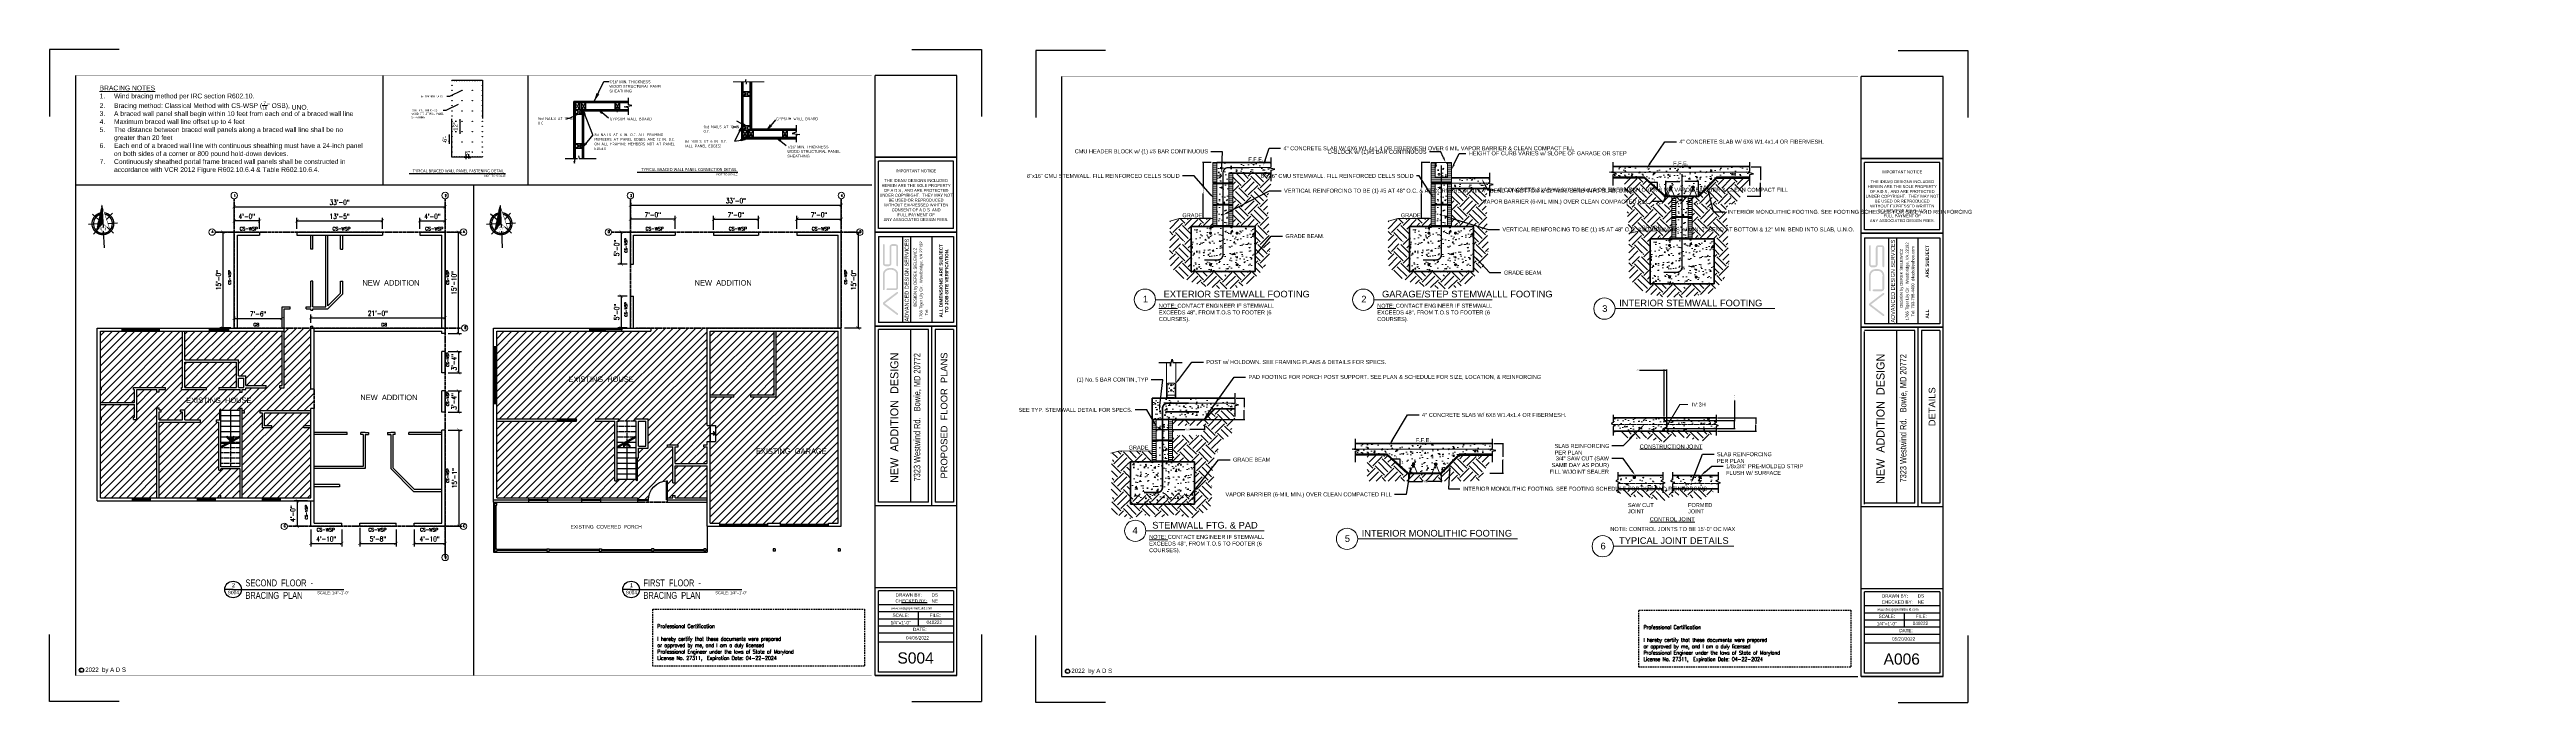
# Model space of a CAD drawing. Header units: inches. Extents: x -1842 to 12195, y -2228 to 2193.
# Drawn here: x 7546 to 12195, y -1030 to 196 of the extents above; entities that cross this region are included whole.
import ezdxf
from ezdxf import colors
from ezdxf.entities.mleader import LeaderData, LeaderLine
from ezdxf.math import Vec2, Vec3

# ---------------------------------------------------------------- set-up
doc = ezdxf.new("R2010")
doc.units = ezdxf.units.IN
doc.header["$LTSCALE"] = 6
doc.header["$MEASUREMENT"] = 0
for name, pattern in [('ACAD_ISO03W100', [30, 12, -18]), ('DASHED', [0.75, 0.5, -0.25]), ('Double Dash 3_8_', [1, 0.375, -0.125, 0.125, -0.125, 0.125, -0.125]), ('HIDDEN', [0.375, 0.25, -0.125]), ('HIDDEN2', [0.1875, 0.125, -0.0625])]:
    doc.linetypes.add(name, pattern=pattern)
for name, color, linetype in [('A-Anno-Text-Sect', 7, 'Continuous'), ('A-NOTES', 132, 'Continuous'), ('ARWALL', 7, 'HIDDEN'), ('HATCH', 22, 'Continuous'), ('N-NOTES', 3, 'Continuous'), ('NOTES', 7, 'Continuous'), ('S-Dims', 2, 'Continuous'), ('TEXT', 151, 'ACAD_ISO03W100'), ('Title Block', 7, 'Continuous'), ('TITLES', 3, 'Continuous'), ('TXT', 4, 'Continuous'), ('window', 3, 'Continuous'), ('windows', 4, 'Continuous')]:
    doc.layers.add(name, color=color, linetype=linetype)
for name, color, linetype, lineweight in [('A-DETL', 90, 'Continuous', 9), ('G-ANNO-TEXT', 231, 'Continuous', 9), ('new construction', 7, 'Continuous', 50), ('None', 7, 'Continuous', 0), ('S-Exisitng', 252, 'Continuous', 0), ('S-Foundation', 5, 'Continuous', 0), ('S-Structural', 1, 'Continuous', 20), ('S-Text', 3, 'Continuous', 0)]:
    doc.layers.add(name, color=color, linetype=linetype, lineweight=lineweight)
doc.styles.add('(FE) ARIAL 3-4', font='arial.ttf', dxfattribs={"height": 1.5})
doc.styles.add('AGSROMANS', font='romans')
doc.styles.add('ARCH', font='romans.shx', dxfattribs={"width": 0.75, "height": 8})
doc.styles.add('Arch-Dim', font='romans.shx', dxfattribs={"width": 0.75})
doc.styles.add('Arial', font='arial.ttf')
doc.styles.add('COTAS', font='arial.ttf', dxfattribs={"height": 8})
doc.styles.add('HS-DESIGN-PLAN', font='GOTHIC.TTF', dxfattribs={"height": 0.09375})
doc.styles.add('HS-DESIGN-TTLB', font='GOTHIC.TTF')
doc.styles.add('jsm18', font='archstyl.shx', dxfattribs={"width": 0.85, "height": 10})
doc.styles.add('RomanS_B', font='', dxfattribs={"width": 0.75, "height": 4.549842})
doc.styles.get("Standard").update_dxf_attribs({"font": 'ARIALN.TTF'})
doc.styles.add('TAGS', font='romans', dxfattribs={"width": 0.8})
doc.styles.add('TahomaSPH', font='tahoma.ttf')
doc.styles.add('TITULO', font='arial.ttf', dxfattribs={"height": 7})
doc.styles.add('Zidane (TXT.)', font='arial.ttf', dxfattribs={"width": 0.85, "height": 2})
doc.styles.get('RomanS_B').set_extended_font_data('RomanS', bold=True)
doc.dimstyles.new('Aec-Arch-I-96', dxfattribs={"dimscale": 96, "dimtxt": 0.09375, "dimasz": 0.0625, "dimexe": 0.0625, "dimexo": 0.0625, "dimgap": 0.03125, "dimtad": 1, "dimdec": 4, "dimzin": 3, "dimdsep": 46, "dimlunit": 4, "dimtxsty": 'Arch-Dim', "dimblk": 'ARCHTICK', "dimcen": 0.09375, "dimazin": 2, "dimtfac": 0.75, "dimtdec": 4, "dimtix": 1, "dimtmove": 2, "dimatfit": 2, "dimfxl": 1, "dimtolj": 1, "dimtzin": 0, "dimarcsym": 0})
doc.dimstyles.new('Aprocon', dxfattribs={"dimtxt": 1, "dimasz": 3.75, "dimexe": 1, "dimexo": 5, "dimgap": 1.5, "dimtad": 1, "dimdec": 0, "dimzin": 3, "dimdsep": 46, "dimlunit": 4, "dimtxsty": 'COTAS', "dimblk": 'ARCHTICK', "dimcen": 0.09, "dimclrd": 256, "dimclre": 256, "dimclrt": 5, "dimaunit": 1, "dimazin": 0, "dimtfac": 1, "dimtdec": 0, "dimtix": 1, "dimtmove": 0, "dimatfit": 3, "dimldrblk": 'ARCHTICK', "dimfxl": 1, "dimtolj": 1, "dimtzin": 0, "dimarcsym": 0})
doc.dimstyles.new('DIMS', dxfattribs={"dimscale": 96, "dimtxt": 0.09375, "dimasz": 0.09375, "dimexe": 0.1, "dimexo": 0.2, "dimgap": 0.046875, "dimtad": 0, "dimdec": 1, "dimzin": 7, "dimdsep": 46, "dimlunit": 4, "dimtxsty": 'Standard', "dimblk": 'ARCHTICK', "dimcen": 0, "dimdle": 0.046875, "dimclrd": 2, "dimclre": 2, "dimclrt": 2, "dimadec": 0, "dimazin": 0, "dimtfac": 1, "dimtdec": 1, "dimtmove": 1, "dimatfit": 2, "dimfxl": 0.2, "dimtolj": 1, "dimtzin": 0, "dimarcsym": 0})
doc.dimstyles.new('STANDARD$7', dxfattribs={"dimscale": 16, "dimtxt": 0.078125, "dimasz": 0.078125, "dimexe": 0.125, "dimexo": 0.125, "dimgap": 0.04, "dimtad": 1, "dimdec": 6, "dimzin": 0, "dimdsep": 46, "dimlunit": 4, "dimtxsty": 'ARCH', "dimcen": 0.046875, "dimdle": 0.125, "dimclrd": 256, "dimclre": 256, "dimclrt": 256, "dimadec": 0, "dimazin": 0, "dimtfac": 1, "dimtdec": 6, "dimtmove": 0, "dimatfit": 3, "dimfxl": 1, "dimfrac": 2, "dimtolj": 1, "dimtzin": 0, "dimarcsym": 0})
doc.dimstyles.new('Zidane (DIM.)', dxfattribs={"dimscale": 16, "dimtxt": 3, "dimasz": 1.12, "dimexe": 0.125, "dimexo": 0.125, "dimgap": 0.05, "dimtad": 3, "dimdec": 4, "dimzin": 1, "dimdsep": 46, "dimlunit": 4, "dimtxsty": 'Zidane (TXT.)', "dimblk1": 'OBLIQUE', "dimblk2": 'OBLIQUE', "dimsah": 1, "dimcen": 0.09, "dimdle": 0.12, "dimclrd": 5, "dimclre": 5, "dimclrt": 5, "dimadec": 0, "dimazin": 0, "dimtfac": 0.5, "dimtdec": 4, "dimtmove": 0, "dimatfit": 0, "dimfxl": 1, "dimfrac": 1, "dimtolj": 1, "dimtzin": 0, "dimlwd": -1, "dimlwe": -1, "dimarcsym": 0})
pattern_1 = [(45, (-2411.5, 0), (-7.071068, 7.071068), [])]
pattern_2 = [(50, (-1305.449, 5897.743), (26.897257, -2.353205), [2.8125, -30.9375]), (355, (-1305.45, 5897.743), (-5.203175, 28.207205), [2.25, -24.75]), (100.45144, (-1303.207, 5897.547), (21.69408, 25.854), [2.39026, -26.29283]), (46.1842, (-1305.45, 5905.243), (40.02155, -6.20697), [4.21875, -46.40625]), (96.63564, (-1302.113, 5904.726), (35.04982, 36.52945), [3.58539, -39.43927]), (351.18416, (-1305.45, 5905.243), (35.04982, 36.52945), [3.375, -37.125]), (21, (-1301.699, 5903.368), (22.384014, -15.09821), [2.8125, -30.9375]), (326, (-1301.7, 5903.368), (9.124325, 27.193127), [2.25, -24.75]), (71.45144, (-1299.833, 5902.11), (31.50834, 12.09492), [2.39026, -26.29283]), (37.5, (-1305.449, 5897.743), (0.4559946, 12.4835195), [0, -24.45, 0, -25.125, 0, -24.84375]), (7.5, (-1305.449, 5897.743), (9.865108, 14.790439), [0, -14.325, 0, -23.8875, 0, -9.46875]), (327.5, (-1313.811, 5897.743), (20.018341, -0.845808), [0, -9.375, 0, -29.25, 0, -38.8125]), (317.5, (-1317.561, 5897.743), (21.869481, 3.753937), [0, -12.1875, 0, -19.425, 0, -27.5625])]
pattern_3 = [(0, (9729.232, -56.3458), (1e-15, 3.75), [])]
pattern_4 = [(0, (10139.2182, -56.3458), (1e-15, 3.75), [])]

# ---------------------------------------------------------------- blocks, each defined once
blk = doc.blocks.new('_ARCHTICK')
at = {"color": 0, "linetype": 'ByBlock', "const_width": 0.15}
blk.add_lwpolyline([(-0.5, -0.5), (0.5, 0.5)], dxfattribs=at)
blk = doc.blocks.new('*D215')
at = {"layer": 'A-Anno-Text-Sect', "color": 0, "linetype": 'Continuous', "lineweight": -2, "transparency": 16777216}
for p, q in [((8636.4, -141.1), (8636.4, -116.8)), ((8720.3, -122.8), (8636.4, -122.8)), ((8720.3, -141.1), (8720.3, -116.8))]:
    blk.add_line(p, q, dxfattribs=at)
at = {"layer": 'Defpoints', "color": 0, "linetype": 'Continuous', "transparency": 16777216}
for p in [(8636.4, -122.8), (8636.4, -147.1), (8720.3, -147.1)]:
    blk.add_point(p, dxfattribs=at)
at = {"layer": 'A-Anno-Text-Sect', "color": 0, "linetype": 'Continuous', "lineweight": -2, "transparency": 16777216, "xscale": 6, "yscale": 6, "zscale": 6, "rotation": 180}
blk.add_blockref('_ARCHTICK', (8636.4, -122.8), dxfattribs=at)
at = {"layer": 'A-Anno-Text-Sect', "color": 0, "linetype": 'Continuous', "lineweight": -2, "transparency": 16777216, "xscale": 6, "yscale": 6, "zscale": 6}
blk.add_blockref('_ARCHTICK', (8720.3, -122.8), dxfattribs=at)
at = {"layer": 'A-Anno-Text-Sect', "color": 0, "linetype": 'Continuous', "transparency": 16777216, "insert": (8678.3, -114.5), "char_height": 9, "attachment_point": 5, "style": 'Arch-Dim'}
blk.add_mtext('\\A1;7\'-0"', dxfattribs=at)
blk = doc.blocks.new('*D216')
at = {"layer": 'A-Anno-Text-Sect', "color": 0, "linetype": 'Continuous', "lineweight": -2, "transparency": 16777216}
for p, q in [((8948.7, -141.1), (8948.7, -116.8)), ((8948.7, -122.8), (9032.2, -122.8)), ((9032.2, -141.1), (9032.2, -116.8))]:
    blk.add_line(p, q, dxfattribs=at)
at = {"layer": 'Defpoints', "color": 0, "linetype": 'Continuous', "transparency": 16777216}
for p in [(9032.2, -122.8), (8948.7, -147.1), (9032.2, -147.1)]:
    blk.add_point(p, dxfattribs=at)
at = {"layer": 'A-Anno-Text-Sect', "color": 0, "linetype": 'Continuous', "lineweight": -2, "transparency": 16777216, "xscale": 6, "yscale": 6, "zscale": 6, "rotation": 180}
blk.add_blockref('_ARCHTICK', (8948.7, -122.8), dxfattribs=at)
at = {"layer": 'A-Anno-Text-Sect', "color": 0, "linetype": 'Continuous', "lineweight": -2, "transparency": 16777216, "xscale": 6, "yscale": 6, "zscale": 6}
blk.add_blockref('_ARCHTICK', (9032.2, -122.8), dxfattribs=at)
at = {"layer": 'A-Anno-Text-Sect', "color": 0, "linetype": 'Continuous', "transparency": 16777216, "insert": (8990.4, -114.5), "char_height": 9, "attachment_point": 5, "style": 'Arch-Dim'}
blk.add_mtext('\\A1;7\'-0"', dxfattribs=at)
blk = doc.blocks.new('*D217')
at = {"layer": 'A-Anno-Text-Sect', "color": 0, "linetype": 'Continuous', "lineweight": -2, "transparency": 16777216}
for p, q in [((8792.3, -143.1), (8792.3, -116.8)), ((8792.3, -122.8), (8876.7, -122.8)), ((8876.7, -141.1), (8876.7, -116.8))]:
    blk.add_line(p, q, dxfattribs=at)
at = {"layer": 'Defpoints', "color": 0, "linetype": 'Continuous', "transparency": 16777216}
for p in [(8876.7, -122.8), (8792.3, -149.1), (8876.7, -147.1)]:
    blk.add_point(p, dxfattribs=at)
at = {"layer": 'A-Anno-Text-Sect', "color": 0, "linetype": 'Continuous', "lineweight": -2, "transparency": 16777216, "xscale": 6, "yscale": 6, "zscale": 6, "rotation": 180}
blk.add_blockref('_ARCHTICK', (8792.3, -122.8), dxfattribs=at)
at = {"layer": 'A-Anno-Text-Sect', "color": 0, "linetype": 'Continuous', "lineweight": -2, "transparency": 16777216, "xscale": 6, "yscale": 6, "zscale": 6}
blk.add_blockref('_ARCHTICK', (8876.7, -122.8), dxfattribs=at)
at = {"layer": 'A-Anno-Text-Sect', "color": 0, "linetype": 'Continuous', "transparency": 16777216, "insert": (8834.5, -114.5), "char_height": 9, "attachment_point": 5, "style": 'Arch-Dim'}
blk.add_mtext('\\A1;7\'-0"', dxfattribs=at)
blk = doc.blocks.new('*D218')
at = {"layer": 'A-Anno-Text-Sect', "color": 0, "linetype": 'Continuous', "lineweight": -2, "transparency": 16777216}
for p, q in [((7892.6, -141.1), (7892.6, -93.6)), ((7892.6, -99.6), (8288.4, -99.6)), ((8288.4, -141.1), (8288.4, -93.6))]:
    blk.add_line(p, q, dxfattribs=at)
at = {"layer": 'Defpoints', "color": 0, "linetype": 'Continuous', "transparency": 16777216}
for p in [(8288.4, -99.6), (7892.6, -147.1), (8288.4, -147.1)]:
    blk.add_point(p, dxfattribs=at)
at = {"layer": 'A-Anno-Text-Sect', "color": 0, "linetype": 'Continuous', "lineweight": -2, "transparency": 16777216, "xscale": 6, "yscale": 6, "zscale": 6, "rotation": 180}
blk.add_blockref('_ARCHTICK', (7892.6, -99.6), dxfattribs=at)
at = {"layer": 'A-Anno-Text-Sect', "color": 0, "linetype": 'Continuous', "lineweight": -2, "transparency": 16777216, "xscale": 6, "yscale": 6, "zscale": 6}
blk.add_blockref('_ARCHTICK', (8288.4, -99.6), dxfattribs=at)
at = {"layer": 'A-Anno-Text-Sect', "color": 0, "linetype": 'Continuous', "transparency": 16777216, "insert": (8090.5, -91.2), "char_height": 9, "attachment_point": 5, "style": 'Arch-Dim'}
blk.add_mtext('\\A1;33\'-0"', dxfattribs=at)
blk = doc.blocks.new('*X137')
at = {"color": 0}
for p, q in [((144.4, -420.4), (147.6, -417.2)), ((144.6, -419.7), (147.6, -416.7)), ((144.8, -419), (147.6, -416.1)), ((145, -418.3), (147.6, -415.6)), ((145.2, -417.5), (147.6, -415.1)), ((145.4, -416.8), (147.6, -414.5)), ((145.6, -416.1), (147.6, -414)), ((145.8, -415.3), (147.6, -413.5)), ((146, -414.6), (147.6, -412.9)), ((146.2, -413.9), (147.6, -412.4)), ((146.4, -413.1), (147.6, -411.9)), ((146.6, -412.4), (147.6, -411.3)), ((146.8, -411.7), (147.6, -410.8)), ((147, -411), (147.6, -410.3)), ((147.2, -410.2), (147.6, -409.8)), ((147.4, -409.5), (147.6, -409.2)), ((147.6, -408.8), (147.6, -408.7)), ((142.8, -426.3), (147.6, -421.4)), ((143, -425.6), (147.6, -420.9)), ((143.2, -424.8), (147.6, -420.4)), ((143.4, -424.1), (147.6, -419.8)), ((143.6, -423.4), (147.6, -419.3)), ((143.8, -422.6), (147.6, -418.8)), ((144, -421.9), (147.6, -418.2)), ((144.2, -421.2), (147.6, -417.7))]:
    blk.add_line(p, q, dxfattribs=at)
blk = doc.blocks.new('North')
for p, q in [((-0.1, 18.3), (-0.1, 2.2)), ((-3.7, 4.9), (-10.7, 4.9)), ((-2.9, 7.8), (-7.4, 12.3)), ((-2.9, 2.1), (-7.4, -2.4)), ((2.8, 7.8), (7.3, 12.3)), ((2.8, 2.1), (7.3, -2.4)), ((3.6, 4.9), (10.6, 4.9)), ((-0.1, -0.5), (-0.1, -12.9))]:
    blk.add_line(p, q)
for points, const_width in [([(-5.1, 0), (-0.1, 18.3), (4.9, 0.1), (-0.1, 4.9), (-5.1, 0)], 0.3), ([(-1.6, -1), (-1.6, -1.1), (-1.6, -1.1), (-1.6, -1.2), (-1.6, -1.2), (-1.6, -1.3), (-1.5, -1.3), (-1.5, -1.3), (-1.5, -1.4), (-1.5, -1.4), (-1.4, -1.4), (-1.4, -1.4), (-1.3, -1.4), (-1.3, -1.4), (-1.2, -1.4), (-1.1, -1.4), (-1, -1.4), (-1, -1.6), (-2.4, -1.6), (-2.4, -1.4), (-2.3, -1.4), (-2.3, -1.4), (-2.2, -1.4), (-2.1, -1.4), (-2.1, -1.4), (-2, -1.4), (-2, -1.4), (-2, -1.4), (-1.9, -1.4), (-1.9, -1.3), (-1.9, -1.3), (-1.9, -1.3), (-1.8, -1.2), (-1.8, -1.2), (-1.8, -1.1), (-1.8, -1.1), (-1.8, -1), (-1.8, 2.3), (-2.4, 2.3), (-2.4, 2.4), (-0.2, 2.4), (1.4, 0.2), (1.4, 1.8), (1.4, 1.9), (1.4, 1.9), (1.4, 2), (1.4, 2.1), (1.4, 2.1), (1.3, 2.1), (1.3, 2.2), (1.3, 2.2), (1.3, 2.2), (1.2, 2.2), (1.2, 2.2), (1.1, 2.3), (1.1, 2.3), (1, 2.3), (0.9, 2.3), (0.8, 2.3), (0.8, 2.3), (0.8, 2.4), (2.2, 2.4), (2.2, 2.3), (2.1, 2.3), (2, 2.3), (2, 2.3), (1.9, 2.3), (1.9, 2.3), (1.8, 2.3), (1.8, 2.2), (1.7, 2.2), (1.7, 2.2), (1.7, 2.2), (1.7, 2.1), (1.6, 2.1), (1.6, 2.1), (1.6, 2), (1.6, 1.9), (1.6, 1.9), (1.6, 1.8), (1.6, -1.6), (0.7, -1.6), (-1.6, 1.6), (-1.6, -1), (-1.6, -1)], 0.1)]:
    blk.add_lwpolyline(points, dxfattribs=dict(const_width=const_width))
at = {"const_width": 1}
for points in [[(-8.1, 4.9, 1), (7.9, 4.9, 0.359415), (1.5, 12.8, 1)], [(-1.6, 12.8, 0.359415), (-8.1, 4.9, 1)]]:
    blk.add_lwpolyline(points, format="xyb", dxfattribs=at)
for start, end in [(105.027, 180), (180, 0), (0, 74.973)]:
    blk.add_arc((-0.1, 4.9), 7, start, end)
blk.add_blockref('*X137', (-147.7, 426.8))
blk = doc.blocks.new('*D219')
at = {"layer": 'Defpoints', "color": 0, "transparency": 16777216}
for p in [(8317.5, 61), (8316.1, 41.6), (8317.5, 41.6)]:
    blk.add_point(p, dxfattribs=at)
at = {"layer": 'TEXT', "color": 0, "lineweight": -2, "transparency": 16777216}
for p, q in [((8307.5, 61), (8310.1, 61)), ((8316.1, 65), (8316.1, 37.6)), ((8307.5, 41.6), (8310.1, 41.6))]:
    blk.add_line(p, q, dxfattribs=at)
at = {"layer": 'TEXT', "color": 0, "lineweight": -2, "transparency": 16777216, "xscale": 3.75, "yscale": 3.75, "zscale": 3.75}
for p, rotation in [((8316.1, 61), 90), ((8316.1, 41.6), 270)]:
    blk.add_blockref('_ARCHTICK', p, dxfattribs=dict(at, rotation=rotation))
at = {"layer": 'TEXT', "color": 0, "transparency": 16777216, "insert": (8308.1, 51.3), "char_height": 8, "attachment_point": 5, "rotation": 90, "style": 'COTAS'}
blk.add_mtext('\\A1;12"', dxfattribs=at)
blk = doc.blocks.new('*D220')
at = {"layer": 'Defpoints', "color": 0, "transparency": 16777216}
for p in [(8295.8, 22.3), (8299, 32), (8299, 22.3)]:
    blk.add_point(p, dxfattribs=at)
at = {"layer": 'TEXT', "color": 0, "lineweight": -2, "transparency": 16777216}
for p, q in [((8289, 32), (8289.8, 32)), ((8289, 22.3), (8289.8, 22.3)), ((8295.8, 36), (8295.8, 18.3))]:
    blk.add_line(p, q, dxfattribs=at)
at = {"layer": 'TEXT', "color": 0, "lineweight": -2, "transparency": 16777216, "xscale": 3.75, "yscale": 3.75, "zscale": 3.75}
for p, rotation in [((8295.8, 32), 90), ((8295.8, 22.3), 270)]:
    blk.add_blockref('_ARCHTICK', p, dxfattribs=dict(at, rotation=rotation))
at = {"layer": 'TEXT', "color": 0, "transparency": 16777216, "insert": (8287.7, 27.1), "char_height": 8, "attachment_point": 5, "rotation": 90, "style": 'COTAS'}
blk.add_mtext('\\A1;6"', dxfattribs=at)
blk = doc.blocks.new('*D221')
at = {"layer": 'Defpoints', "color": 0, "transparency": 16777216}
for p in [(8328.1, -6.9), (8328.1, -20.4), (8333, -19)]:
    blk.add_point(p, dxfattribs=at)
at = {"layer": 'TEXT', "color": 0, "lineweight": -2, "transparency": 16777216}
for p, q in [((8328.1, -6.9), (8324.4, -6.9)), ((8328.1, -10.4), (8328.1, -0.9)), ((8333, -6.9), (8328.1, -6.9)), ((8333, -9), (8333, -0.9)), ((8333, -6.9), (8336.7, -6.9))]:
    blk.add_line(p, q, dxfattribs=at)
at = {"layer": 'TEXT', "color": 0, "lineweight": -2, "transparency": 16777216, "xscale": 3.75, "yscale": 3.75, "zscale": 3.75}
blk.add_blockref('_ARCHTICK', (8328.1, -6.9), dxfattribs=at)
at = {"layer": 'TEXT', "color": 0, "lineweight": -2, "transparency": 16777216, "xscale": 3.75, "yscale": 3.75, "zscale": 3.75, "rotation": 180}
blk.add_blockref('_ARCHTICK', (8333, -6.9), dxfattribs=at)
at = {"layer": 'TEXT', "color": 0, "transparency": 16777216, "insert": (8330.5, 1.2), "char_height": 8, "attachment_point": 5, "style": 'COTAS'}
blk.add_mtext('\\A1;6"', dxfattribs=at)
blk = doc.blocks.new('_OBLIQUE')
at = {"color": 0, "linetype": 'ByBlock'}
blk.add_line((-0.5, -0.5), (0.5, 0.5), dxfattribs=at)
blk = doc.blocks.new('*D222')
at = {"layer": 'A-Anno-Text-Sect', "color": 0, "linetype": 'Continuous', "lineweight": -2, "transparency": 16777216}
for p, q in [((7892.6, -141.1), (7892.6, -120)), ((7940.2, -126), (7892.6, -126)), ((7940.2, -141.1), (7940.2, -120))]:
    blk.add_line(p, q, dxfattribs=at)
at = {"layer": 'Defpoints', "color": 0, "linetype": 'Continuous', "transparency": 16777216}
for p in [(7892.6, -126), (7892.6, -147.1), (7940.2, -147.1)]:
    blk.add_point(p, dxfattribs=at)
at = {"layer": 'A-Anno-Text-Sect', "color": 0, "linetype": 'Continuous', "lineweight": -2, "transparency": 16777216, "xscale": 6, "yscale": 6, "zscale": 6, "rotation": 180}
blk.add_blockref('_ARCHTICK', (7892.6, -126), dxfattribs=at)
at = {"layer": 'A-Anno-Text-Sect', "color": 0, "linetype": 'Continuous', "lineweight": -2, "transparency": 16777216, "xscale": 6, "yscale": 6, "zscale": 6}
blk.add_blockref('_ARCHTICK', (7940.2, -126), dxfattribs=at)
at = {"layer": 'A-Anno-Text-Sect', "color": 0, "linetype": 'Continuous', "transparency": 16777216, "insert": (7916.4, -117.6), "char_height": 9, "attachment_point": 5, "style": 'Arch-Dim'}
blk.add_mtext('\\A1;4\'-0"', dxfattribs=at)
blk = doc.blocks.new('*D223')
at = {"layer": 'A-Anno-Text-Sect', "color": 0, "linetype": 'Continuous', "lineweight": -2, "transparency": 16777216}
for p, q in [((8010.2, -141.1), (8010.2, -120)), ((8010.2, -126), (8170.9, -126)), ((8170.9, -141.1), (8170.9, -120))]:
    blk.add_line(p, q, dxfattribs=at)
at = {"layer": 'Defpoints', "color": 0, "linetype": 'Continuous', "transparency": 16777216}
for p in [(8170.9, -126), (8010.2, -147.1), (8170.9, -147.1)]:
    blk.add_point(p, dxfattribs=at)
at = {"layer": 'A-Anno-Text-Sect', "color": 0, "linetype": 'Continuous', "lineweight": -2, "transparency": 16777216, "xscale": 6, "yscale": 6, "zscale": 6, "rotation": 180}
blk.add_blockref('_ARCHTICK', (8010.2, -126), dxfattribs=at)
at = {"layer": 'A-Anno-Text-Sect', "color": 0, "linetype": 'Continuous', "lineweight": -2, "transparency": 16777216, "xscale": 6, "yscale": 6, "zscale": 6}
blk.add_blockref('_ARCHTICK', (8170.9, -126), dxfattribs=at)
at = {"layer": 'A-Anno-Text-Sect', "color": 0, "linetype": 'Continuous', "transparency": 16777216, "insert": (8090.5, -117.6), "char_height": 9, "attachment_point": 5, "style": 'Arch-Dim'}
blk.add_mtext('\\A1;13\'-5"', dxfattribs=at)
blk = doc.blocks.new('*D224')
at = {"layer": 'A-Anno-Text-Sect', "color": 0, "linetype": 'Continuous', "lineweight": -2, "transparency": 16777216}
for p, q in [((8240.9, -141.1), (8240.9, -120)), ((8240.9, -126), (8288.4, -126)), ((8288.4, -141.1), (8288.4, -120))]:
    blk.add_line(p, q, dxfattribs=at)
at = {"layer": 'Defpoints', "color": 0, "linetype": 'Continuous', "transparency": 16777216}
for p in [(8288.4, -126), (8240.9, -147.1), (8288.4, -147.1)]:
    blk.add_point(p, dxfattribs=at)
at = {"layer": 'A-Anno-Text-Sect', "color": 0, "linetype": 'Continuous', "lineweight": -2, "transparency": 16777216, "xscale": 6, "yscale": 6, "zscale": 6, "rotation": 180}
blk.add_blockref('_ARCHTICK', (8240.9, -126), dxfattribs=at)
at = {"layer": 'A-Anno-Text-Sect', "color": 0, "linetype": 'Continuous', "lineweight": -2, "transparency": 16777216, "xscale": 6, "yscale": 6, "zscale": 6}
blk.add_blockref('_ARCHTICK', (8288.4, -126), dxfattribs=at)
at = {"layer": 'A-Anno-Text-Sect', "color": 0, "linetype": 'Continuous', "transparency": 16777216, "insert": (8264.7, -117.6), "char_height": 9, "attachment_point": 5, "style": 'Arch-Dim'}
blk.add_mtext('\\A1;4\'-0"', dxfattribs=at)
blk = doc.blocks.new('*D225')
at = {"layer": 'A-Anno-Text-Sect', "color": 0, "linetype": 'Continuous', "lineweight": -2, "transparency": 16777216}
for p, q in [((7886.6, -147.1), (7865.5, -147.1)), ((7871.5, -147.1), (7871.5, -327.1)), ((7886.6, -327.1), (7865.5, -327.1))]:
    blk.add_line(p, q, dxfattribs=at)
at = {"layer": 'Defpoints', "color": 0, "linetype": 'Continuous', "transparency": 16777216}
for p in [(7892.6, -147.1), (7871.5, -327.1), (7892.6, -327.1)]:
    blk.add_point(p, dxfattribs=at)
at = {"layer": 'A-Anno-Text-Sect', "color": 0, "linetype": 'Continuous', "lineweight": -2, "transparency": 16777216, "xscale": 6, "yscale": 6, "zscale": 6}
for p, rotation in [((7871.5, -147.1), 90), ((7871.5, -327.1), 270)]:
    blk.add_blockref('_ARCHTICK', p, dxfattribs=dict(at, rotation=rotation))
at = {"layer": 'A-Anno-Text-Sect', "color": 0, "linetype": 'Continuous', "transparency": 16777216, "insert": (7863.1, -237.1), "char_height": 9, "attachment_point": 5, "rotation": 90, "style": 'Arch-Dim'}
blk.add_mtext('\\A1;15\'-0"', dxfattribs=at)
blk = doc.blocks.new('*D226')
at = {"layer": 'A-Anno-Text-Sect', "color": 0, "linetype": 'Continuous', "lineweight": -2, "transparency": 16777216}
for p, q in [((8636.4, -141.1), (8636.4, -90.5)), ((9032.2, -141.1), (9032.2, -90.5)), ((8636.4, -96.5), (9032.2, -96.5))]:
    blk.add_line(p, q, dxfattribs=at)
at = {"layer": 'Defpoints', "color": 0, "linetype": 'Continuous', "transparency": 16777216}
for p in [(9032.2, -96.5), (8636.4, -147.1), (9032.2, -147.1)]:
    blk.add_point(p, dxfattribs=at)
at = {"layer": 'A-Anno-Text-Sect', "color": 0, "linetype": 'Continuous', "lineweight": -2, "transparency": 16777216, "xscale": 6, "yscale": 6, "zscale": 6, "rotation": 180}
blk.add_blockref('_ARCHTICK', (8636.4, -96.5), dxfattribs=at)
at = {"layer": 'A-Anno-Text-Sect', "color": 0, "linetype": 'Continuous', "lineweight": -2, "transparency": 16777216, "xscale": 6, "yscale": 6, "zscale": 6}
blk.add_blockref('_ARCHTICK', (9032.2, -96.5), dxfattribs=at)
at = {"layer": 'A-Anno-Text-Sect', "color": 0, "linetype": 'Continuous', "transparency": 16777216, "insert": (8834.3, -88.1), "char_height": 9, "attachment_point": 5, "style": 'Arch-Dim'}
blk.add_mtext('\\A1;33\'-0"', dxfattribs=at)
blk = doc.blocks.new('*D227')
at = {"layer": 'A-Anno-Text-Sect', "color": 0, "linetype": 'Continuous', "lineweight": -2, "transparency": 16777216}
for p, q in [((8630.4, -147.1), (8613, -147.1)), ((8619, -147.1), (8619, -207.1)), ((8630.4, -207.1), (8613, -207.1))]:
    blk.add_line(p, q, dxfattribs=at)
at = {"layer": 'Defpoints', "color": 0, "linetype": 'Continuous', "transparency": 16777216}
for p in [(8636.4, -147.1), (8619, -207.1), (8636.4, -207.1)]:
    blk.add_point(p, dxfattribs=at)
at = {"layer": 'A-Anno-Text-Sect', "color": 0, "linetype": 'Continuous', "lineweight": -2, "transparency": 16777216, "xscale": 6, "yscale": 6, "zscale": 6}
for p, rotation in [((8619, -147.1), 90), ((8619, -207.1), 270)]:
    blk.add_blockref('_ARCHTICK', p, dxfattribs=dict(at, rotation=rotation))
at = {"layer": 'A-Anno-Text-Sect', "color": 0, "linetype": 'Continuous', "transparency": 16777216, "insert": (8610.6, -177.1), "char_height": 9, "attachment_point": 5, "rotation": 90, "style": 'Arch-Dim'}
blk.add_mtext('\\A1;5\'-0"', dxfattribs=at)
blk = doc.blocks.new('*D228')
at = {"layer": 'A-Anno-Text-Sect', "color": 0, "linetype": 'Continuous', "lineweight": -2, "transparency": 16777216}
for p, q in [((8630.4, -267.1), (8613, -267.1)), ((8619, -267.1), (8619, -327.1)), ((8630.4, -327.1), (8613, -327.1))]:
    blk.add_line(p, q, dxfattribs=at)
at = {"layer": 'Defpoints', "color": 0, "linetype": 'Continuous', "transparency": 16777216}
for p in [(8636.4, -267.1), (8619, -327.1), (8636.4, -327.1)]:
    blk.add_point(p, dxfattribs=at)
at = {"layer": 'A-Anno-Text-Sect', "color": 0, "linetype": 'Continuous', "lineweight": -2, "transparency": 16777216, "xscale": 6, "yscale": 6, "zscale": 6}
for p, rotation in [((8619, -267.1), 90), ((8619, -327.1), 270)]:
    blk.add_blockref('_ARCHTICK', p, dxfattribs=dict(at, rotation=rotation))
at = {"layer": 'A-Anno-Text-Sect', "color": 0, "linetype": 'Continuous', "transparency": 16777216, "insert": (8610.6, -297.1), "char_height": 9, "attachment_point": 5, "rotation": 90, "style": 'Arch-Dim'}
blk.add_mtext('\\A1;5\'-0"', dxfattribs=at)
blk = doc.blocks.new('*D229')
at = {"layer": 'A-Anno-Text-Sect', "color": 0, "linetype": 'Continuous', "lineweight": -2, "transparency": 16777216}
for p, q in [((9038.2, -147.1), (9069.5, -147.1)), ((9063.5, -147.1), (9063.5, -327.1)), ((9038.2, -327.1), (9069.5, -327.1))]:
    blk.add_line(p, q, dxfattribs=at)
at = {"layer": 'Defpoints', "color": 0, "linetype": 'Continuous', "transparency": 16777216}
for p in [(9032.2, -147.1), (9032.2, -327.1), (9063.5, -327.1)]:
    blk.add_point(p, dxfattribs=at)
at = {"layer": 'A-Anno-Text-Sect', "color": 0, "linetype": 'Continuous', "lineweight": -2, "transparency": 16777216, "xscale": 6, "yscale": 6, "zscale": 6}
for p, rotation in [((9063.5, -147.1), 90), ((9063.5, -327.1), 270)]:
    blk.add_blockref('_ARCHTICK', p, dxfattribs=dict(at, rotation=rotation))
at = {"layer": 'A-Anno-Text-Sect', "color": 0, "linetype": 'Continuous', "transparency": 16777216, "insert": (9055.1, -237.1), "char_height": 9, "attachment_point": 5, "rotation": 90, "style": 'Arch-Dim'}
blk.add_mtext('\\A1;15\'-0"', dxfattribs=at)
blk = doc.blocks.new('*D230')
at = {"layer": 'A-Anno-Text-Sect', "color": 0, "linetype": 'Continuous', "lineweight": -2, "transparency": 16777216}
for p, q in [((8030.4, -651.7), (8005, -651.7)), ((8011, -651.7), (8011, -699.3)), ((8030.4, -699.3), (8005, -699.3))]:
    blk.add_line(p, q, dxfattribs=at)
at = {"layer": 'Defpoints', "color": 0, "linetype": 'Continuous', "transparency": 16777216}
for p in [(8036.4, -651.7), (8011, -699.3), (8036.4, -699.3)]:
    blk.add_point(p, dxfattribs=at)
at = {"layer": 'A-Anno-Text-Sect', "color": 0, "linetype": 'Continuous', "lineweight": -2, "transparency": 16777216, "xscale": 6, "yscale": 6, "zscale": 6}
for p, rotation in [((8011, -651.7), 90), ((8011, -699.3), 270)]:
    blk.add_blockref('_ARCHTICK', p, dxfattribs=dict(at, rotation=rotation))
at = {"layer": 'A-Anno-Text-Sect', "color": 0, "linetype": 'Continuous', "transparency": 16777216, "insert": (8002.6, -675.5), "char_height": 9, "attachment_point": 5, "rotation": 90, "style": 'Arch-Dim'}
blk.add_mtext('\\A1;4\'-0"', dxfattribs=at)
blk = doc.blocks.new('*D231')
at = {"layer": 'A-Anno-Text-Sect', "color": 0, "linetype": 'Continuous', "lineweight": -2, "transparency": 16777216}
for p, q in [((8036.4, -705.3), (8036.4, -737.5)), ((8036.4, -731.5), (8094.4, -731.5)), ((8094.4, -705.3), (8094.4, -737.5))]:
    blk.add_line(p, q, dxfattribs=at)
at = {"layer": 'Defpoints', "color": 0, "linetype": 'Continuous', "transparency": 16777216}
for p in [(8036.4, -699.3), (8094.4, -699.3), (8094.4, -731.5)]:
    blk.add_point(p, dxfattribs=at)
at = {"layer": 'A-Anno-Text-Sect', "color": 0, "linetype": 'Continuous', "lineweight": -2, "transparency": 16777216, "xscale": 6, "yscale": 6, "zscale": 6, "rotation": 180}
blk.add_blockref('_ARCHTICK', (8036.4, -731.5), dxfattribs=at)
at = {"layer": 'A-Anno-Text-Sect', "color": 0, "linetype": 'Continuous', "lineweight": -2, "transparency": 16777216, "xscale": 6, "yscale": 6, "zscale": 6}
blk.add_blockref('_ARCHTICK', (8094.4, -731.5), dxfattribs=at)
at = {"layer": 'A-Anno-Text-Sect', "color": 0, "linetype": 'Continuous', "transparency": 16777216, "insert": (8065.4, -723.1), "char_height": 9, "attachment_point": 5, "style": 'Arch-Dim'}
blk.add_mtext('\\A1;4\'-10"', dxfattribs=at)
blk = doc.blocks.new('*D232')
at = {"layer": 'A-Anno-Text-Sect', "color": 0, "linetype": 'Continuous', "lineweight": -2, "transparency": 16777216}
for p, q in [((8128.4, -702.3), (8128.4, -737.5)), ((8128.4, -731.5), (8196.4, -731.5)), ((8196.4, -705.3), (8196.4, -737.5))]:
    blk.add_line(p, q, dxfattribs=at)
at = {"layer": 'Defpoints', "color": 0, "linetype": 'Continuous', "transparency": 16777216}
for p in [(8128.4, -696.3), (8196.4, -699.3), (8196.4, -731.5)]:
    blk.add_point(p, dxfattribs=at)
at = {"layer": 'A-Anno-Text-Sect', "color": 0, "linetype": 'Continuous', "lineweight": -2, "transparency": 16777216, "xscale": 6, "yscale": 6, "zscale": 6, "rotation": 180}
blk.add_blockref('_ARCHTICK', (8128.4, -731.5), dxfattribs=at)
at = {"layer": 'A-Anno-Text-Sect', "color": 0, "linetype": 'Continuous', "lineweight": -2, "transparency": 16777216, "xscale": 6, "yscale": 6, "zscale": 6}
blk.add_blockref('_ARCHTICK', (8196.4, -731.5), dxfattribs=at)
at = {"layer": 'A-Anno-Text-Sect', "color": 0, "linetype": 'Continuous', "transparency": 16777216, "insert": (8162.4, -723.1), "char_height": 9, "attachment_point": 5, "style": 'Arch-Dim'}
blk.add_mtext('\\A1;5\'-8"', dxfattribs=at)
blk = doc.blocks.new('*D233')
at = {"layer": 'A-Anno-Text-Sect', "color": 0, "linetype": 'Continuous', "lineweight": -2, "transparency": 16777216}
for p, q in [((8230.4, -705.3), (8230.4, -737.5)), ((8230.4, -731.5), (8288.4, -731.5)), ((8288.4, -705.3), (8288.4, -737.5))]:
    blk.add_line(p, q, dxfattribs=at)
at = {"layer": 'Defpoints', "color": 0, "linetype": 'Continuous', "transparency": 16777216}
for p in [(8230.4, -699.3), (8288.4, -699.3), (8288.4, -731.5)]:
    blk.add_point(p, dxfattribs=at)
at = {"layer": 'A-Anno-Text-Sect', "color": 0, "linetype": 'Continuous', "lineweight": -2, "transparency": 16777216, "xscale": 6, "yscale": 6, "zscale": 6, "rotation": 180}
blk.add_blockref('_ARCHTICK', (8230.4, -731.5), dxfattribs=at)
at = {"layer": 'A-Anno-Text-Sect', "color": 0, "linetype": 'Continuous', "lineweight": -2, "transparency": 16777216, "xscale": 6, "yscale": 6, "zscale": 6}
blk.add_blockref('_ARCHTICK', (8288.4, -731.5), dxfattribs=at)
at = {"layer": 'A-Anno-Text-Sect', "color": 0, "linetype": 'Continuous', "transparency": 16777216, "insert": (8259.4, -723.1), "char_height": 9, "attachment_point": 5, "style": 'Arch-Dim'}
blk.add_mtext('\\A1;4\'-10"', dxfattribs=at)
blk = doc.blocks.new('*D234')
at = {"layer": 'A-Anno-Text-Sect', "color": 0, "linetype": 'Continuous', "lineweight": -2, "transparency": 16777216}
for p, q in [((8294.4, -147.1), (8319.5, -147.1)), ((8313.5, -337.4), (8313.5, -147.1)), ((8294.4, -337.4), (8319.5, -337.4))]:
    blk.add_line(p, q, dxfattribs=at)
at = {"layer": 'Defpoints', "color": 0, "linetype": 'Continuous', "transparency": 16777216}
for p in [(8288.4, -147.1), (8313.5, -147.1), (8288.4, -337.4)]:
    blk.add_point(p, dxfattribs=at)
at = {"layer": 'A-Anno-Text-Sect', "color": 0, "linetype": 'Continuous', "lineweight": -2, "transparency": 16777216, "xscale": 6, "yscale": 6, "zscale": 6}
for p, rotation in [((8313.5, -147.1), 90), ((8313.5, -337.4), 270)]:
    blk.add_blockref('_ARCHTICK', p, dxfattribs=dict(at, rotation=rotation))
at = {"layer": 'A-Anno-Text-Sect', "color": 0, "linetype": 'Continuous', "transparency": 16777216, "insert": (8305.1, -242.3), "char_height": 9, "attachment_point": 5, "rotation": 90, "style": 'Arch-Dim'}
blk.add_mtext('\\A1;15\'-10"', dxfattribs=at)
blk = doc.blocks.new('*D235')
at = {"layer": 'A-Anno-Text-Sect', "color": 0, "linetype": 'Continuous', "lineweight": -2, "transparency": 16777216}
for p, q in [((8294.4, -371.4), (8319.5, -371.4)), ((8313.5, -371.4), (8313.5, -411.1)), ((8294.4, -411.1), (8319.5, -411.1))]:
    blk.add_line(p, q, dxfattribs=at)
at = {"layer": 'Defpoints', "color": 0, "linetype": 'Continuous', "transparency": 16777216}
for p in [(8288.4, -371.4), (8288.4, -411.1), (8313.5, -411.1)]:
    blk.add_point(p, dxfattribs=at)
at = {"layer": 'A-Anno-Text-Sect', "color": 0, "linetype": 'Continuous', "lineweight": -2, "transparency": 16777216, "xscale": 6, "yscale": 6, "zscale": 6}
for p, rotation in [((8313.5, -371.4), 90), ((8313.5, -411.1), 270)]:
    blk.add_blockref('_ARCHTICK', p, dxfattribs=dict(at, rotation=rotation))
at = {"layer": 'A-Anno-Text-Sect', "color": 0, "linetype": 'Continuous', "transparency": 16777216, "insert": (8305.1, -391.3), "char_height": 9, "attachment_point": 5, "rotation": 90, "style": 'Arch-Dim'}
blk.add_mtext('\\A1;3\'-4"', dxfattribs=at)
blk = doc.blocks.new('*D236')
at = {"layer": 'A-Anno-Text-Sect', "color": 0, "linetype": 'Continuous', "lineweight": -2, "transparency": 16777216}
for p, q in [((8294.4, -445.1), (8319.5, -445.1)), ((8313.5, -445.1), (8313.5, -484.8)), ((8294.4, -484.8), (8319.5, -484.8))]:
    blk.add_line(p, q, dxfattribs=at)
at = {"layer": 'Defpoints', "color": 0, "linetype": 'Continuous', "transparency": 16777216}
for p in [(8288.4, -445.1), (8288.4, -484.8), (8313.5, -484.8)]:
    blk.add_point(p, dxfattribs=at)
at = {"layer": 'A-Anno-Text-Sect', "color": 0, "linetype": 'Continuous', "lineweight": -2, "transparency": 16777216, "xscale": 6, "yscale": 6, "zscale": 6}
for p, rotation in [((8313.5, -445.1), 90), ((8313.5, -484.8), 270)]:
    blk.add_blockref('_ARCHTICK', p, dxfattribs=dict(at, rotation=rotation))
at = {"layer": 'A-Anno-Text-Sect', "color": 0, "linetype": 'Continuous', "transparency": 16777216, "insert": (8305.1, -465), "char_height": 9, "attachment_point": 5, "rotation": 90, "style": 'Arch-Dim'}
blk.add_mtext('\\A1;3\'-4"', dxfattribs=at)
blk = doc.blocks.new('*D237')
at = {"layer": 'A-Anno-Text-Sect', "color": 0, "linetype": 'Continuous', "lineweight": -2, "transparency": 16777216}
for p, q in [((8294.4, -518.8), (8320.5, -518.8)), ((8314.5, -518.8), (8314.5, -699.3)), ((8294.4, -699.3), (8320.5, -699.3))]:
    blk.add_line(p, q, dxfattribs=at)
at = {"layer": 'Defpoints', "color": 0, "linetype": 'Continuous', "transparency": 16777216}
for p in [(8288.4, -518.8), (8288.4, -699.3), (8314.5, -699.3)]:
    blk.add_point(p, dxfattribs=at)
at = {"layer": 'A-Anno-Text-Sect', "color": 0, "linetype": 'Continuous', "lineweight": -2, "transparency": 16777216, "xscale": 6, "yscale": 6, "zscale": 6}
for p, rotation in [((8314.5, -518.8), 90), ((8314.5, -699.3), 270)]:
    blk.add_blockref('_ARCHTICK', p, dxfattribs=dict(at, rotation=rotation))
at = {"layer": 'A-Anno-Text-Sect', "color": 0, "linetype": 'Continuous', "transparency": 16777216, "insert": (8306.1, -609.1), "char_height": 9, "attachment_point": 5, "rotation": 90, "style": 'Arch-Dim'}
blk.add_mtext('\\A1;15\'-1"', dxfattribs=at)
blk = doc.blocks.new('door')
at = {"layer": 'windows'}
for p, q in [((9950.3, 7178.9), (9948.6, 7178.9)), ((9948.6, 7178.9), (9948.6, 7147)), ((9950.3, 7178.9), (9948.6, 7178.9)), ((9950.3, 7178.9), (9950.3, 7147)), ((9948.6, 7147), (9950.3, 7147))]:
    blk.add_line(p, q, dxfattribs=at)
blk.add_arc((9950.3, 7178.9), 31.9, 180, 266.8995, dxfattribs=at)
blk = doc.blocks.new('*D238')
at = {"layer": 'A-Anno-Text-Sect', "color": 0, "linetype": 'Continuous', "lineweight": -2, "transparency": 16777216}
for p, q in [((7892.6, -321.1), (7892.6, -303)), ((7892.6, -309), (7982.4, -309)), ((7982.4, -321.1), (7982.4, -303))]:
    blk.add_line(p, q, dxfattribs=at)
at = {"layer": 'Defpoints', "color": 0, "linetype": 'Continuous', "transparency": 16777216}
for p in [(7982.4, -309), (7892.6, -327.1), (7982.4, -327.1)]:
    blk.add_point(p, dxfattribs=at)
at = {"layer": 'A-Anno-Text-Sect', "color": 0, "linetype": 'Continuous', "lineweight": -2, "transparency": 16777216, "xscale": 6, "yscale": 6, "zscale": 6, "rotation": 180}
blk.add_blockref('_ARCHTICK', (7892.6, -309), dxfattribs=at)
at = {"layer": 'A-Anno-Text-Sect', "color": 0, "linetype": 'Continuous', "lineweight": -2, "transparency": 16777216, "xscale": 6, "yscale": 6, "zscale": 6}
blk.add_blockref('_ARCHTICK', (7982.4, -309), dxfattribs=at)
at = {"layer": 'A-Anno-Text-Sect', "color": 0, "linetype": 'Continuous', "transparency": 16777216, "insert": (7937.5, -300.6), "char_height": 9, "attachment_point": 5, "style": 'Arch-Dim'}
blk.add_mtext('\\A1;7\'-6"', dxfattribs=at)
blk = doc.blocks.new('*D239')
at = {"layer": 'A-Anno-Text-Sect', "color": 0, "linetype": 'Continuous', "lineweight": -2, "transparency": 16777216}
for p, q in [((8036.4, -317.6), (8036.4, -302)), ((8036.4, -308), (8288.4, -308)), ((8288.4, -321.1), (8288.4, -302))]:
    blk.add_line(p, q, dxfattribs=at)
at = {"layer": 'Defpoints', "color": 0, "linetype": 'Continuous', "transparency": 16777216}
for p in [(8036.4, -323.6), (8288.4, -308), (8288.4, -327.1)]:
    blk.add_point(p, dxfattribs=at)
at = {"layer": 'A-Anno-Text-Sect', "color": 0, "linetype": 'Continuous', "lineweight": -2, "transparency": 16777216, "xscale": 6, "yscale": 6, "zscale": 6, "rotation": 180}
blk.add_blockref('_ARCHTICK', (8036.4, -308), dxfattribs=at)
at = {"layer": 'A-Anno-Text-Sect', "color": 0, "linetype": 'Continuous', "lineweight": -2, "transparency": 16777216, "xscale": 6, "yscale": 6, "zscale": 6}
blk.add_blockref('_ARCHTICK', (8288.4, -308), dxfattribs=at)
at = {"layer": 'A-Anno-Text-Sect', "color": 0, "linetype": 'Continuous', "transparency": 16777216, "insert": (8162.4, -299.6), "char_height": 9, "attachment_point": 5, "style": 'Arch-Dim'}
blk.add_mtext('\\A1;21\'-0"', dxfattribs=at)
blk = doc.blocks.new('*D534')
at = {"layer": 'Defpoints', "color": 0, "transparency": 16777216}
for p in [(10580, -79.6), (10641, -52.2), (10641, -79.6)]:
    blk.add_point(p, dxfattribs=at)
at = {"layer": 'S-Dims', "color": 2, "lineweight": -2, "transparency": 16777216}
for p, q in [((10579.4, -52.2), (10606.1, -52.2)), ((10580, -77.2), (10580, -51)), ((10641.6, -52.2), (10615.9, -52.2)), ((10641, -77.2), (10641, -51))]:
    blk.add_line(p, q, dxfattribs=at)
at = {"layer": 'S-Dims', "color": 2, "lineweight": -2, "transparency": 16777216, "xscale": 1.125, "yscale": 1.125, "zscale": 1.125, "rotation": 180}
blk.add_blockref('_ARCHTICK', (10580, -52.2), dxfattribs=at)
at = {"layer": 'S-Dims', "color": 2, "lineweight": -2, "transparency": 16777216, "xscale": 1.125, "yscale": 1.125, "zscale": 1.125}
blk.add_blockref('_ARCHTICK', (10641, -52.2), dxfattribs=at)
at = {"layer": 'S-Dims', "color": 2, "transparency": 16777216, "insert": (10611, -51.2), "char_height": 1.125, "attachment_point": 5}
blk.add_mtext('\\A1;SEE FOOTING\\PSCHEDULE', dxfattribs=at)
blk = doc.blocks.new('*D536')
at = {"layer": 'Defpoints', "color": 0, "transparency": 16777216}
for p in [(10737.6, -24.3), (10730.3, -79.6), (10757.2, -79.6)]:
    blk.add_point(p, dxfattribs=at)
at = {"layer": 'S-Dims', "color": 2, "lineweight": -2, "transparency": 16777216}
for p, q in [((10740, -24.3), (10758.4, -24.3)), ((10757.2, -23.7), (10757.2, -49)), ((10732.7, -79.6), (10758.4, -79.6)), ((10757.2, -80.1), (10757.2, -54.8))]:
    blk.add_line(p, q, dxfattribs=at)
at = {"layer": 'S-Dims', "color": 2, "lineweight": -2, "transparency": 16777216, "xscale": 1.125, "yscale": 1.125, "zscale": 1.125}
for p, rotation in [((10757.2, -24.3), 90), ((10757.2, -79.6), 270)]:
    blk.add_blockref('_ARCHTICK', p, dxfattribs=dict(at, rotation=rotation))
at = {"layer": 'S-Dims', "color": 2, "transparency": 16777216, "insert": (10757.2, -51.9), "char_height": 1.125, "attachment_point": 5, "rotation": 90}
blk.add_mtext('\\A1;12" MIN.', dxfattribs=at)
blk = doc.blocks.new('*D537')
at = {"layer": 'Defpoints', "color": 0, "transparency": 16777216}
for p in [(10581.8, -406), (10576.8, -495.7), (10581.8, -503.2)]:
    blk.add_point(p, dxfattribs=at)
at = {"layer": 'S-Dims', "color": 2, "lineweight": -2, "transparency": 16777216}
for p, q in [((10530.3, -406), (10576.8, -406)), ((10576.3, -406), (10582.4, -406)), ((10576.8, -493.3), (10576.8, -404.8)), ((10581.8, -500.8), (10581.8, -404.8))]:
    blk.add_line(p, q, dxfattribs=at)
at = {"layer": 'S-Dims', "color": 2, "lineweight": -2, "transparency": 16777216, "xscale": 1.125, "yscale": 1.125, "zscale": 1.125, "rotation": 180}
blk.add_blockref('_ARCHTICK', (10576.8, -406), dxfattribs=at)
at = {"layer": 'S-Dims', "color": 2, "lineweight": -2, "transparency": 16777216, "xscale": 1.125, "yscale": 1.125, "zscale": 1.125}
blk.add_blockref('_ARCHTICK', (10581.8, -406), dxfattribs=at)
at = {"layer": 'S-Dims', "color": 2, "transparency": 16777216, "insert": (10527.3, -406), "char_height": 1.125, "attachment_point": 5}
blk.add_mtext('\\A1;3/4" MIN', dxfattribs=at)
blk = doc.blocks.new('*D538')
at = {"layer": 'Defpoints', "color": 0, "transparency": 16777216}
for p in [(10576.8, -500.7), (10708.9, -500.7), (10576.8, -515.7)]:
    blk.add_point(p, dxfattribs=at)
at = {"layer": 'S-Dims', "color": 2, "lineweight": -2, "transparency": 16777216}
for p, q in [((10708.9, -463.5), (10708.9, -500.7)), ((10579.2, -500.7), (10710.1, -500.7)), ((10708.9, -516.3), (10708.9, -500.1)), ((10579.2, -515.7), (10710.1, -515.7))]:
    blk.add_line(p, q, dxfattribs=at)
at = {"layer": 'S-Dims', "color": 2, "lineweight": -2, "transparency": 16777216, "xscale": 1.125, "yscale": 1.125, "zscale": 1.125}
for p, rotation in [((10708.9, -500.7), 90), ((10708.9, -515.7), 270)]:
    blk.add_blockref('_ARCHTICK', p, dxfattribs=dict(at, rotation=rotation))
at = {"layer": 'S-Dims', "color": 2, "transparency": 16777216, "insert": (10708.9, -458.5), "char_height": 1.125, "attachment_point": 5, "rotation": 90}
blk.add_mtext('\\A1;T/4 (1 1/2" MIN)', dxfattribs=at)
blk = doc.blocks.new('*D539')
at = {"layer": 'Defpoints', "color": 0, "transparency": 16777216}
for p in [(10674.2, -495.7), (10748.6, -495.7), (10674.2, -520.7)]:
    blk.add_point(p, dxfattribs=at)
at = {"layer": 'S-Dims', "color": 2, "lineweight": -2, "transparency": 16777216}
for p, q in [((10676.6, -495.7), (10749.8, -495.7)), ((10748.6, -495.1), (10748.6, -507.3)), ((10748.6, -521.3), (10748.6, -509.1)), ((10676.6, -520.7), (10749.8, -520.7))]:
    blk.add_line(p, q, dxfattribs=at)
at = {"layer": 'S-Dims', "color": 2, "lineweight": -2, "transparency": 16777216, "xscale": 1.125, "yscale": 1.125, "zscale": 1.125}
for p, rotation in [((10748.6, -495.7), 90), ((10748.6, -520.7), 270)]:
    blk.add_blockref('_ARCHTICK', p, dxfattribs=dict(at, rotation=rotation))
at = {"layer": 'S-Dims', "color": 2, "transparency": 16777216, "insert": (10748.6, -508.2), "char_height": 1.12, "attachment_point": 5, "rotation": 90}
blk.add_mtext('\\A1;T', dxfattribs=at)
blk = doc.blocks.new('*D533')
at = {"layer": 'Defpoints', "color": 0, "transparency": 16777216}
for p in [(9729.1, -16.3), (9711.5, -121.6), (9728.5, -121.6)]:
    blk.add_point(p, dxfattribs=at)
at = {"layer": 'S-Dims', "color": 2, "lineweight": -2, "transparency": 16777216}
for p, q in [((9726.7, -16.3), (9710.3, -16.3)), ((9711.5, -15.8), (9711.5, -63.5)), ((9711.5, -122.2), (9711.5, -74.4)), ((9726.1, -121.6), (9710.3, -121.6))]:
    blk.add_line(p, q, dxfattribs=at)
at = {"layer": 'S-Dims', "color": 2, "lineweight": -2, "transparency": 16777216, "xscale": 1.125, "yscale": 1.125, "zscale": 1.125}
for p, rotation in [((9711.5, -16.3), 90), ((9711.5, -121.6), 270)]:
    blk.add_blockref('_ARCHTICK', p, dxfattribs=dict(at, rotation=rotation))
at = {"layer": 'S-Dims', "color": 2, "transparency": 16777216, "insert": (9711.5, -69), "char_height": 1.125, "attachment_point": 5, "rotation": 90}
blk.add_mtext('\\A1;SEE SCHEDULE', dxfattribs=at)
blk = doc.blocks.new('*D529')
at = {"layer": 'Defpoints', "color": 0, "transparency": 16777216}
for p in [(9615.6, -498.6), (9713.6, -506.7), (9713.6, -517.7)]:
    blk.add_point(p, dxfattribs=at)
at = {"layer": 'S-Dims', "color": 2, "lineweight": -2, "transparency": 16777216}
for p, q in [((9615.6, -501), (9615.6, -518.9)), ((9713.6, -509.1), (9713.6, -518.9)), ((9615, -517.7), (9676.8, -517.7)), ((9714.2, -517.7), (9686.6, -517.7))]:
    blk.add_line(p, q, dxfattribs=at)
at = {"layer": 'S-Dims', "color": 2, "lineweight": -2, "transparency": 16777216, "xscale": 1.125, "yscale": 1.125, "zscale": 1.125, "rotation": 180}
blk.add_blockref('_ARCHTICK', (9615.6, -517.7), dxfattribs=at)
at = {"layer": 'S-Dims', "color": 2, "lineweight": -2, "transparency": 16777216, "xscale": 1.125, "yscale": 1.125, "zscale": 1.125}
blk.add_blockref('_ARCHTICK', (9713.6, -517.7), dxfattribs=at)
at = {"layer": 'S-Dims', "color": 2, "transparency": 16777216, "insert": (9681.7, -517.7), "char_height": 1.125, "attachment_point": 5}
blk.add_mtext('\\A1;SEE FOOTING \\PSCHEDULE', dxfattribs=at)
blk = doc.blocks.new('ABU44-r')
for p, q in [((-1.69, 0.1), (-1.69, 0.9)), ((-1.69, 0.1), (-1.41, 0.1)), ((-1.13, 5.59), (-1.5, 5.22)), ((-1.5, 0.3), (-1.5, 5.22)), ((-1.41, 0.09), (-1.5, 0.09)), ((-1.5, 0), (-1.5, 0.09)), ((1.5, 0), (-1.5, 0)), ((-1.49, 1.1), (1.49, 1.1)), ((-1.41, 0.22), (-1.41, 0)), ((-1.16, 0.09), (-1.41, 0.09)), ((-1.13, 5.59), (1.12, 5.59)), ((-1.13, 0.12), (-1.13, 0.12)), ((1.03, 0.22), (-1.03, 0.22)), ((-1.03, 0.06), (-1.03, 0.09)), ((1, 0.12), (-1, 0.12)), ((1.03, 0.06), (1.03, 0.09)), ((1.12, 5.59), (1.5, 5.22)), ((1.41, 0.22), (1.42, 0)), ((1.69, 0.1), (1.42, 0.1)), ((1.5, 0.09), (1.42, 0.09)), ((1.5, 5.22), (1.5, 0.3)), ((1.5, 0.09), (1.5, 0)), ((1.69, 0.9), (1.69, 0.1))]:
    blk.add_line(p, q)
for centre, radius in [((-1, 4.97), 0.0859), ((-1, 2.35), 0.0859), ((-0.75, 3.67), 0.0859), ((0, 4.84), 0.281), ((0, 2.84), 0.281), ((0.75, 4.97), 0.0859), ((0.75, 2.35), 0.0859), ((1, 3.66), 0.0859)]:
    blk.add_circle(centre, radius)
for centre, radius, start, end in [((-1.49, 0.9), 0.198, 90, 180), ((-1.5, 0.22), 0.0859, 0, 90), ((-1.16, 0.12), 0.0312, 270, 0), ((-1.03, 0.12), 0.0938, 90, 180), ((-1.09, 0.06), 0.0625, 270, 0), ((-1, 0.09), 0.0312, 90, 180), ((1, 0.09), 0.0312, 0, 90), ((1.03, 0.12), 0.0938, 0, 90), ((1.09, 0.06), 0.0599, 177.52244, 269.55493), ((1.16, 0.12), 0.0312, 180, 270), ((1.5, 0.22), 0.0859, 90, 180), ((1.49, 0.9), 0.198, 0, 90)]:
    blk.add_arc(centre, radius, start, end)
blk = doc.blocks.new('*D530')
at = {"layer": 'Defpoints', "color": 0, "transparency": 16777216}
for p in [(9771.1, -458.6), (9712.7, -498.6), (9788.5, -498.6)]:
    blk.add_point(p, dxfattribs=at)
at = {"layer": 'S-Dims', "color": 2, "lineweight": -2, "transparency": 16777216}
for p, q in [((9773.5, -458.6), (9789.7, -458.6)), ((9788.5, -458), (9788.5, -476)), ((9715.1, -498.6), (9789.7, -498.6)), ((9788.5, -499.2), (9788.5, -481.2))]:
    blk.add_line(p, q, dxfattribs=at)
at = {"layer": 'S-Dims', "color": 2, "lineweight": -2, "transparency": 16777216, "xscale": 1.125, "yscale": 1.125, "zscale": 1.125}
for p, rotation in [((9788.5, -458.6), 90), ((9788.5, -498.6), 270)]:
    blk.add_blockref('_ARCHTICK', p, dxfattribs=dict(at, rotation=rotation))
at = {"layer": 'S-Dims', "color": 2, "transparency": 16777216, "insert": (9788.5, -478.6), "char_height": 1.125, "attachment_point": 5, "rotation": 90}
blk.add_mtext('\\A1;8" MIN.', dxfattribs=at)
blk = doc.blocks.new('*D531')
at = {"layer": 'Defpoints', "color": 0, "transparency": 16777216}
for p in [(10139.1, -16.3), (10121.5, -121.6), (10138.5, -121.6)]:
    blk.add_point(p, dxfattribs=at)
at = {"layer": 'S-Dims', "color": 2, "lineweight": -2, "transparency": 16777216}
for p, q in [((10136.7, -16.3), (10120.3, -16.3)), ((10121.5, -15.8), (10121.5, -63.5)), ((10121.5, -122.2), (10121.5, -74.4)), ((10136.1, -121.6), (10120.3, -121.6))]:
    blk.add_line(p, q, dxfattribs=at)
at = {"layer": 'S-Dims', "color": 2, "lineweight": -2, "transparency": 16777216, "xscale": 1.125, "yscale": 1.125, "zscale": 1.125}
for p, rotation in [((10121.5, -16.3), 90), ((10121.5, -121.6), 270)]:
    blk.add_blockref('_ARCHTICK', p, dxfattribs=dict(at, rotation=rotation))
at = {"layer": 'S-Dims', "color": 2, "transparency": 16777216, "insert": (10121.5, -69), "char_height": 1.125, "attachment_point": 5, "rotation": 90}
blk.add_mtext('\\A1;SEE SCHEDULE', dxfattribs=at)
blk = doc.blocks.new('*D532')
at = {"layer": 'Defpoints', "color": 0, "transparency": 16777216}
for p in [(10096.8, -599.4), (10157.8, -599.4), (10157.8, -615)]:
    blk.add_point(p, dxfattribs=at)
at = {"layer": 'S-Dims', "color": 2, "lineweight": -2, "transparency": 16777216}
for p, q in [((10096.8, -601.8), (10096.8, -616.2)), ((10157.8, -601.8), (10157.8, -616.2)), ((10096.2, -615), (10122.9, -615)), ((10158.4, -615), (10132.7, -615))]:
    blk.add_line(p, q, dxfattribs=at)
at = {"layer": 'S-Dims', "color": 2, "lineweight": -2, "transparency": 16777216, "xscale": 1.125, "yscale": 1.125, "zscale": 1.125, "rotation": 180}
blk.add_blockref('_ARCHTICK', (10096.8, -615), dxfattribs=at)
at = {"layer": 'S-Dims', "color": 2, "lineweight": -2, "transparency": 16777216, "xscale": 1.125, "yscale": 1.125, "zscale": 1.125}
blk.add_blockref('_ARCHTICK', (10157.8, -615), dxfattribs=at)
at = {"layer": 'S-Dims', "color": 2, "transparency": 16777216, "insert": (10127.8, -615), "char_height": 1.125, "attachment_point": 5}
blk.add_mtext('\\A1;SEE FOOTING\\PSCHEDULE', dxfattribs=at)
blk = doc.blocks.new('*D535')
at = {"layer": 'Defpoints', "color": 0, "transparency": 16777216}
for p in [(10254.4, -544), (10247.1, -599.4), (10274, -599.4)]:
    blk.add_point(p, dxfattribs=at)
at = {"layer": 'S-Dims', "color": 2, "lineweight": -2, "transparency": 16777216}
for p, q in [((10256.8, -544), (10275.2, -544)), ((10274, -543.5), (10274, -568.8)), ((10249.5, -599.4), (10275.2, -599.4)), ((10274, -599.9), (10274, -574.6))]:
    blk.add_line(p, q, dxfattribs=at)
at = {"layer": 'S-Dims', "color": 2, "lineweight": -2, "transparency": 16777216, "xscale": 1.125, "yscale": 1.125, "zscale": 1.125}
for p, rotation in [((10274, -544), 90), ((10274, -599.4), 270)]:
    blk.add_blockref('_ARCHTICK', p, dxfattribs=dict(at, rotation=rotation))
at = {"layer": 'S-Dims', "color": 2, "transparency": 16777216, "insert": (10274, -571.7), "char_height": 1.125, "attachment_point": 5, "rotation": 90}
blk.add_mtext('\\A1;12" MIN.', dxfattribs=at)

msp = doc.modelspace()

# ---------------------------------------------------------------- hatches: boundary and pattern name
at = {"layer": 'S-Exisitng'}
h = msp.add_hatch(dxfattribs=at)
h.set_pattern_fill('EARTH', color=256, scale=100, angle=45, style=0)
h.set_pattern_definition([(45, (-1305.449, 5897.743), (0, 35.35534), [25, -25]), (45, (-1312.078, 5904.372), (0, 35.35534), [25, -25]), (45, (-1318.707, 5911.001), (0, 35.35534), [25, -25]), (135, (-1318.707, 5915.42), (-35.35534, 2e-15), [25, -25]), (135, (-1312.078, 5922.05), (-35.35534, 2e-15), [25, -25]), (135, (-1305.449, 5928.68), (-35.35534, 2e-15), [25, -25])])
h.paths.add_polyline_path([(9745.7122214, -222.2480857), (9751.7390071, -222.2480857), (9751.7390071, -227.89405), (9745.7122214, -227.89405)], flags=16)
h.paths.add_polyline_path([(9667.2421296, -169.3591624), (9667.2421296, -163.3323767), (9675.6796296, -163.3323767), (9675.6796296, -169.3591624)], flags=16)
edge = h.paths.add_edge_path()
edge.add_line((9648.6431334, -126.4611478), (9648.3620066, -207.774089))
edge.add_line((9648.3620066, -207.774089), (9649.5541959, -209.4932498))
edge.add_line((9649.5541959, -209.4932498), (9657.419423, -220.378946))
edge.add_line((9657.419423, -220.378946), (9672.5446633, -233.3811674))
edge.add_line((9672.5446633, -233.3811674), (9688.5774053, -240.3358299))
edge.add_line((9688.5774053, -240.3358299), (9710.6603711, -248.5000644))
edge.add_line((9710.6603711, -248.5000644), (9723.6681076, -250.6167401))
edge.add_line((9723.6681076, -250.6167401), (9747.5660766, -253.9428372))
edge.add_line((9747.5660766, -253.9428372), (9771.463833, -252.1286298))
edge.add_line((9771.463833, -252.1286298), (9789.0092905, -246.9881747))
edge.add_line((9789.0092905, -246.9881747), (9799.8995231, -238.8239402))
edge.add_line((9799.8995231, -238.8239402), (9807.7645374, -232.1715954))
edge.add_line((9807.7645374, -232.1715954), (9815.9322651, -226.7288226))
edge.add_line((9815.9322651, -226.7288226), (9824.09978, -214.0289189))
edge.add_line((9824.09978, -214.0289189), (9829.5450027, -207.0742564))
edge.add_line((9829.5450027, -207.0742564), (9832.5700082, -203.1433733))
edge.add_line((9832.5700082, -203.1433733), (9834.687512, -194.6766705))
edge.add_line((9834.687512, -194.6766705), (9837.1077292, -178.6506698))
edge.add_line((9837.1077292, -178.6506698), (9837.4102297, -171.0912213))
edge.add_line((9837.4102297, -171.0912213), (9835.2925132, -156.5769597))
edge.add_line((9835.2925132, -156.5769597), (9834.3850115, -140.5509589))
edge.add_line((9834.3850115, -140.5509589), (9834.3850115, -127.5487376))
edge.add_line((9834.3850115, -127.5487376), (9833.7800104, -112.4298406))
edge.add_line((9833.7800104, -112.4298406), (9831.9809617, -94.2017985))
edge.add_line((9831.9809617, -94.2017985), (9831.9809617, -79.9900052))
edge.add_line((9831.9809617, -79.9900052), (9837.9529582, -65.0374669))
edge.add_line((9837.9529582, -65.0374669), (9838.6669587, -56.7068737))
edge.add_line((9838.6669587, -56.7068737), (9839.2665794, -44.3094383))
edge.add_line((9839.2665794, -44.3094383), (9839.2665794, -37.3457696))
edge.add_line((9839.2665794, -37.3457696), (9767.3571082, -37.3457696))
edge.add_line((9767.3571082, -37.3457696), (9767.3571082, -54.4707696))
edge.add_arc((9769.6151169, -55.4082696), 2.4448946, 157.4523206786, 202.5476793216)
edge.add_line((9767.3571082, -56.3457696), (9767.3571082, -94.4707696))
edge.add_arc((9769.6151169, -95.4082696), 2.4448946, 157.4523206789, 202.5476793211)
edge.add_line((9767.3571082, -96.3457696), (9767.3571082, -134.4707696))
edge.add_arc((9769.6151169, -135.4082696), 2.4448946, 157.4523206786, 202.5476793216)
edge.add_line((9767.3571082, -136.3457696), (9808.7256143, -136.3457696))
edge.add_line((9808.7256143, -136.3457696), (9808.7256143, -220.9224218))
edge.add_line((9808.7256143, -220.9224218), (9688.7256143, -220.9224218))
edge.add_line((9688.7256143, -220.9224218), (9688.7256143, -136.3457696))
edge.add_line((9688.7256143, -136.3457696), (9729.2321082, -136.3457696))
edge.add_arc((9726.9740995, -135.4082696), 2.4448946, 337.4523206784, 382.5476793215)
edge.add_line((9729.2321082, -134.4707696), (9729.2321082, -121.5907597))
edge.add_line((9729.2321082, -121.5907597), (9666.6680049, -121.8244106))
edge.add_line((9666.6680049, -121.8244106), (9648.6431334, -126.4611478))
h = msp.add_hatch(dxfattribs=at)
h.set_pattern_fill('EARTH', color=256, scale=100, angle=45, style=0)
h.set_pattern_definition([(45, (-895.463, 5897.743), (0, 35.35534), [25, -25]), (45, (-902.092, 5904.372), (0, 35.35534), [25, -25]), (45, (-908.72, 5911.001), (0, 35.35534), [25, -25]), (135, (-908.72, 5915.42), (-35.35534, 2e-15), [25, -25]), (135, (-902.092, 5922.05), (-35.35534, 2e-15), [25, -25]), (135, (-895.463, 5928.68), (-35.35534, 2e-15), [25, -25])])
h.paths.add_polyline_path([(10155.6983344, -222.2480857), (10161.7251201, -222.2480857), (10161.7251201, -227.89405), (10155.6983344, -227.89405)], flags=16)
h.paths.add_polyline_path([(10077.2282426, -169.3591624), (10077.2282426, -163.3323767), (10085.6657426, -163.3323767), (10085.6657426, -169.3591624)], flags=16)
edge = h.paths.add_edge_path()
edge.add_line((10058.6292465, -126.4611478), (10058.3481196, -207.774089))
edge.add_line((10058.3481196, -207.774089), (10059.5403089, -209.4932498))
edge.add_line((10059.5403089, -209.4932498), (10067.405536, -220.378946))
edge.add_line((10067.405536, -220.378946), (10082.5307763, -233.3811674))
edge.add_line((10082.5307763, -233.3811674), (10098.5635183, -240.3358299))
edge.add_line((10098.5635183, -240.3358299), (10120.6464841, -248.5000644))
edge.add_line((10120.6464841, -248.5000644), (10133.6542206, -250.6167401))
edge.add_line((10133.6542206, -250.6167401), (10157.5521897, -253.9428372))
edge.add_line((10157.5521897, -253.9428372), (10181.449946, -252.1286298))
edge.add_line((10181.449946, -252.1286298), (10198.9954035, -246.9881747))
edge.add_line((10198.9954035, -246.9881747), (10209.8856361, -238.8239402))
edge.add_line((10209.8856361, -238.8239402), (10217.7506505, -232.1715954))
edge.add_line((10217.7506505, -232.1715954), (10225.9183781, -226.7288226))
edge.add_line((10225.9183781, -226.7288226), (10234.085893, -214.0289189))
edge.add_line((10234.085893, -214.0289189), (10239.5311157, -207.0742564))
edge.add_line((10239.5311157, -207.0742564), (10242.5561212, -203.1433733))
edge.add_line((10242.5561212, -203.1433733), (10244.6736251, -194.6766705))
edge.add_line((10244.6736251, -194.6766705), (10247.0938422, -178.6506698))
edge.add_line((10247.0938422, -178.6506698), (10247.3963428, -171.0912213))
edge.add_line((10247.3963428, -171.0912213), (10245.2786262, -156.5769597))
edge.add_line((10245.2786262, -156.5769597), (10244.3711245, -140.5509589))
edge.add_line((10244.3711245, -140.5509589), (10244.3711245, -127.5487376))
edge.add_line((10244.3711245, -127.5487376), (10243.7661234, -112.4298406))
edge.add_line((10243.7661234, -112.4298406), (10241.9670748, -94.2017985))
edge.add_line((10241.9670748, -94.2017985), (10241.9670748, -79.9900052))
edge.add_line((10241.9670748, -79.9900052), (10247.9390712, -65.0374669))
edge.add_line((10247.9390712, -65.0374669), (10248.6530717, -56.7068737))
edge.add_line((10248.6530717, -56.7068737), (10249.2526924, -44.3094383))
edge.add_line((10249.2526924, -44.3094383), (10249.2526924, -66.0074837))
edge.add_line((10249.2526924, -66.0074837), (10177.3432212, -66.0074837))
edge.add_line((10177.3432212, -66.0074837), (10177.3432212, -54.4707696))
edge.add_arc((10179.6012299, -55.4082696), 2.4448946, 157.4523206787, 202.5476793215)
edge.add_line((10177.3432212, -56.3457696), (10177.3432212, -94.4707696))
edge.add_arc((10179.6012299, -95.4082696), 2.4448946, 157.4523206789, 202.5476793211)
edge.add_line((10177.3432212, -96.3457696), (10177.3432212, -134.4707696))
edge.add_arc((10179.6012299, -135.4082696), 2.4448946, 157.4523206787, 202.5476793215)
edge.add_line((10177.3432212, -136.3457696), (10218.7117273, -136.3457696))
edge.add_line((10218.7117273, -136.3457696), (10218.7117273, -220.9224218))
edge.add_line((10218.7117273, -220.9224218), (10098.7117273, -220.9224218))
edge.add_line((10098.7117273, -220.9224218), (10098.7117273, -136.3457696))
edge.add_line((10098.7117273, -136.3457696), (10139.2182212, -136.3457696))
edge.add_arc((10136.9602125, -135.4082696), 2.4448946, 337.4523206784, 382.5476793215)
edge.add_line((10139.2182212, -134.4707696), (10139.2182212, -121.5907597))
edge.add_line((10139.2182212, -121.5907597), (10076.6541179, -121.8244106))
edge.add_line((10076.6541179, -121.8244106), (10058.6292465, -126.4611478))
h = msp.add_hatch(dxfattribs=at)
h.set_pattern_fill('EARTH', color=256, scale=100, angle=45, style=0)
h.set_pattern_definition([(45, (-11865.357, 24324.03), (0, 35.355339), [25, -25]), (45, (-11871.986, 24330.658), (0, 35.355339), [25, -25]), (45, (-11878.615, 24337.287), (0, 35.355339), [25, -25]), (135, (-11878.615, 24341.707), (-35.355339, 2e-15), [25, -25]), (135, (-11871.986, 24348.336), (-35.355339, 2e-15), [25, -25]), (135, (-11865.357, 24354.965), (-35.355339, 2e-15), [25, -25])])
h.paths.add_polyline_path([(10539.7274105, -46.3325719), (10502.348074, -46.3325719), (10502.348074, -94.5532722), (10712.2679018, -94.5532722), (10737.9959084, -47.3067072), (10676.1579289, -47.3170526), (10641.0272481, -81.7402443), (10578.4471444, -81.7402443)])
h = msp.add_hatch(dxfattribs=at)
h.set_pattern_fill('EARTH', color=256, scale=100, angle=45, style=0)
h.set_pattern_definition([(45, (-443.737, 5874.501), (0, 35.35534), [25, -25]), (45, (-450.366, 5881.13), (0, 35.35534), [25, -25]), (45, (-456.995, 5887.76), (0, 35.35534), [25, -25]), (135, (-456.995, 5892.18), (-35.35534, 2e-15), [25, -25]), (135, (-450.366, 5898.808), (-35.35534, 2e-15), [25, -25]), (135, (-443.737, 5905.437), (-35.35534, 2e-15), [25, -25])])
h.paths.add_polyline_path([(10607.423989, -245.4897244), (10613.4507747, -245.4897244), (10613.4507747, -251.1356887), (10607.423989, -251.1356887)], flags=16)
h.paths.add_polyline_path([(10528.9538972, -192.6008011), (10528.9538972, -186.5740154), (10537.3913972, -186.5740154), (10537.3913972, -192.6008011)], flags=16)
edge = h.paths.add_edge_path()
edge.add_line((10510.354901, -149.7027864), (10510.0737741, -231.0157277))
edge.add_line((10510.0737741, -231.0157277), (10511.2659635, -232.7348885))
edge.add_line((10511.2659635, -232.7348885), (10519.1311906, -243.6205847))
edge.add_line((10519.1311906, -243.6205847), (10534.2564309, -256.622806))
edge.add_line((10534.2564309, -256.622806), (10550.2891729, -263.5774685))
edge.add_line((10550.2891729, -263.5774685), (10572.3721387, -268.3263772))
edge.add_line((10572.3721387, -268.3263772), (10585.3798751, -269.3229938))
edge.add_line((10585.3798751, -269.3229938), (10609.2778442, -269.8617969))
edge.add_line((10609.2778442, -269.8617969), (10633.1756006, -266.7184148))
edge.add_line((10633.1756006, -266.7184148), (10650.7210581, -264.1083703))
edge.add_line((10650.7210581, -264.1083703), (10661.6112907, -262.0655788))
edge.add_line((10661.6112907, -262.0655788), (10669.476305, -255.413234))
edge.add_line((10669.476305, -255.413234), (10677.6440327, -249.9704612))
edge.add_line((10677.6440327, -249.9704612), (10685.8115476, -237.2705576))
edge.add_line((10685.8115476, -237.2705576), (10691.2567702, -230.3158951))
edge.add_line((10691.2567702, -230.3158951), (10694.2817758, -226.385012))
edge.add_line((10694.2817758, -226.385012), (10696.3992796, -217.9183092))
edge.add_line((10696.3992796, -217.9183092), (10698.8194968, -201.8923084))
edge.add_line((10698.8194968, -201.8923084), (10699.1219973, -194.3328599))
edge.add_line((10699.1219973, -194.3328599), (10697.0042807, -179.8185983))
edge.add_line((10697.0042807, -179.8185983), (10696.0967791, -163.7925976))
edge.add_line((10696.0967791, -163.7925976), (10696.0967791, -150.7903763))
edge.add_line((10696.0967791, -150.7903763), (10695.491778, -135.6714792))
edge.add_line((10695.491778, -135.6714792), (10693.6927293, -117.4434372))
edge.add_line((10693.6927293, -117.4434372), (10693.6927293, -103.2316439))
edge.add_line((10693.6927293, -103.2316439), (10699.6647258, -88.2791056))
edge.add_line((10699.6647258, -88.2791056), (10700.3787263, -79.9485123))
edge.add_line((10700.3787263, -79.9485123), (10700.9783469, -67.551077))
edge.add_line((10700.9783469, -67.551077), (10700.9783469, -94.90693))
edge.add_line((10700.9783469, -94.90693), (10629.0688757, -93.7379004))
edge.add_line((10629.0688757, -93.7379004), (10629.0688757, -77.7124083))
edge.add_arc((10631.3268844, -78.6499083), 2.4448946, 157.4523206789, 202.5476793212)
edge.add_line((10629.0688757, -79.5874083), (10629.0688757, -117.7124083))
edge.add_arc((10631.3268844, -118.6499083), 2.4448946, 157.4523206789, 202.5476793211)
edge.add_line((10629.0688757, -119.5874083), (10629.0688757, -157.7124083))
edge.add_arc((10631.3268844, -158.6499083), 2.4448946, 157.4523206789, 202.5476793212)
edge.add_line((10629.0688757, -159.5874083), (10670.4373819, -159.5874083))
edge.add_line((10670.4373819, -159.5874083), (10670.4373819, -244.1640605))
edge.add_line((10670.4373819, -244.1640605), (10550.4373819, -244.1640605))
edge.add_line((10550.4373819, -244.1640605), (10550.4373819, -159.5874083))
edge.add_line((10550.4373819, -159.5874083), (10590.9438757, -159.5874083))
edge.add_arc((10588.6858671, -158.6499083), 2.4448946, 337.4523206784, 382.5476793215)
edge.add_line((10590.9438757, -157.7124083), (10590.9438757, -95.0322777))
edge.add_line((10590.9438757, -95.0322777), (10506.3003734, -95.2659286))
edge.add_line((10506.3003734, -95.2659286), (10510.354901, -149.7027864))
h = msp.add_hatch(dxfattribs=at)
h.set_pattern_fill('EARTH', color=256, scale=100, angle=45, style=0)
h.set_pattern_definition([(45, (-6635.62, 5309.156), (0, 35.35534), [25, -25]), (45, (-6642.249, 5315.785), (0, 35.35534), [25, -25]), (45, (-6648.878, 5322.414), (0, 35.35534), [25, -25]), (135, (-6648.878, 5326.834), (-35.35534, 2e-15), [25, -25]), (135, (-6642.249, 5333.463), (-35.35534, 2e-15), [25, -25]), (135, (-6635.62, 5340.092), (-35.35534, 2e-15), [25, -25])])
edge = h.paths.add_edge_path()
edge.add_line((9615.5933812, -557.7567101), (9553.029278, -557.990361))
edge.add_line((9553.029278, -557.990361), (9537.8423333, -562.0238729))
edge.add_line((9537.8423333, -562.0238729), (9541.1372468, -574.522297))
edge.add_line((9541.1372468, -574.522297), (9538.145176, -588.8931948))
edge.add_line((9538.145176, -588.8931948), (9541.2063592, -605.0068565))
edge.add_line((9541.2063592, -605.0068565), (9537.322424, -623.2182437))
edge.add_line((9537.322424, -623.2182437), (9541.6079905, -647.8986948))
edge.add_line((9541.6079905, -647.8986948), (9537.322424, -663.604372))
edge.add_line((9537.322424, -663.604372), (9551.41565, -678.5227604))
edge.add_line((9551.41565, -678.5227604), (9573.8680243, -684.4726598))
edge.add_line((9573.8680243, -684.4726598), (9600.1933897, -678.3535119))
edge.add_line((9600.1933897, -678.3535119), (9628.1513661, -683.0448469))
edge.add_line((9628.1513661, -683.0448469), (9654.0686537, -677.3336835))
edge.add_line((9654.0686537, -677.3336835), (9692.4344129, -683.6567794))
edge.add_line((9692.4344129, -683.6567794), (9716.330501, -671.4798273))
edge.add_line((9716.330501, -671.4798273), (9729.8931659, -655.3191619))
edge.add_line((9729.8931659, -655.3191619), (9725.3089621, -633.7189097))
edge.add_line((9725.3089621, -633.7189097), (9728.8352252, -619.2497828))
edge.add_line((9728.8352252, -619.2497828), (9695.0868873, -626.0774172))
edge.add_line((9695.0868873, -626.0774172), (9695.0868873, -638.594486))
edge.add_line((9695.0868873, -638.594486), (9575.0868873, -638.594486))
edge.add_line((9575.0868873, -638.594486), (9575.0868873, -578.594486))
edge.add_line((9575.0868873, -578.594486), (9615.5933812, -578.594486))
edge.add_arc((9614.9251501, -577.656986), 1.1512772, 305.4805082416, 414.5194917615)
edge.add_line((9615.5933812, -576.719486), (9615.5933812, -557.7567101))
edge = h.paths.add_edge_path()
edge.add_line((9738.4457089, -560.0038379), (9743.0299127, -539.0580959))
edge.add_line((9743.0299127, -539.0580959), (9764.9685168, -527.276116))
edge.add_line((9764.9685168, -527.276116), (9764.9685168, -511.6837432))
edge.add_line((9764.9685168, -511.6837432), (9770.6883522, -498.1547505))
edge.add_line((9770.6883522, -498.1547505), (9771.1421789, -493.4763576))
edge.add_line((9771.1421789, -493.4763576), (9771.1421789, -479.594486))
edge.add_line((9771.1421789, -479.594486), (9733.4492886, -479.594486))
edge.add_line((9733.4492886, -479.594486), (9714.8690217, -497.656986))
edge.add_line((9714.8690217, -497.656986), (9714.8690217, -499.844486))
edge.add_line((9714.8690217, -499.844486), (9653.7183812, -499.844486))
edge.add_line((9653.7183812, -499.844486), (9653.7183812, -536.719486))
edge.add_arc((9654.3866124, -537.656986), 1.1512772, 125.4805082374, 234.5194917631)
edge.add_line((9653.7183812, -538.594486), (9653.7183812, -576.719486))
edge.add_arc((9654.3866124, -577.656986), 1.1512772, 125.4805082374, 234.5194917592)
edge.add_line((9653.7183812, -578.594486), (9695.0868873, -578.594486))
edge.add_line((9695.0868873, -578.594486), (9695.0868873, -626.0774172))
edge.add_line((9695.0868873, -626.0774172), (9728.8352252, -619.2497828))
edge.add_line((9728.8352252, -619.2497828), (9731.5302745, -608.1913309))
edge.add_line((9731.5302745, -608.1913309), (9726.3126656, -579.6834028))
edge.add_line((9726.3126656, -579.6834028), (9738.4457089, -560.0038379))
h.paths.add_polyline_path([(9584.7610323, -659.9610849), (9686.2527614, -659.9610849), (9685.8672847, -660.1685594), (9584.3755555, -660.1685594)], flags=16)
h.paths.add_polyline_path([(9568.3955667, -636.7827961), (9568.3955667, -580.268045), (9568.6947226, -583.2815949), (9568.6947226, -639.796346)], flags=16)
h.paths.add_polyline_path([(9655.6248474, -528.5762428), (9712.1395985, -528.5762428), (9712.1395985, -510.0111811), (9655.6248474, -510.0111811)], flags=16)
h = msp.add_hatch(dxfattribs=at)
h.set_pattern_fill('EARTH', color=256, scale=100, angle=45, style=0)
h.set_pattern_definition([(45, (933.73, 5735.814), (0, 35.35534), [25, -25]), (45, (927.102, 5742.444), (0, 35.35534), [25, -25]), (45, (920.473, 5749.073), (0, 35.35534), [25, -25]), (135, (920.473, 5753.492), (-35.35534, 2e-15), [25, -25]), (135, (927.102, 5760.12), (-35.35534, 2e-15), [25, -25]), (135, (933.73, 5766.75), (-35.35534, 2e-15), [25, -25])])
h.paths.add_polyline_path([(10577.0003746, -541.4928587), (10599.3610543, -530.3125188), (10648.601442, -538.9949277), (10674.3940268, -520.8735292), (10480.8740177, -520.8735292), (10507.7068334, -534.2899371), (10536.1505763, -534.2899371)], flags=0)
h = msp.add_hatch(dxfattribs=at)
h.set_pattern_fill('EARTH', color=256, scale=100, angle=45, style=0)
h.set_pattern_definition([(45, (-2380.203, 4788.246), (0, 35.35534), [25, -25]), (45, (-2386.832, 4794.875), (0, 35.35534), [25, -25]), (45, (-2393.462, 4801.504), (0, 35.35534), [25, -25]), (135, (-2393.462, 4805.924), (-35.35534, 2e-15), [25, -25]), (135, (-2386.832, 4812.553), (-35.35534, 2e-15), [25, -25]), (135, (-2380.203, 4819.182), (-35.35534, 2e-15), [25, -25])])
h.paths.add_polyline_path([(10056.502332, -566.1183713), (10019.1229955, -566.1183713), (10019.1229955, -614.3390716), (10229.0428234, -614.3390716), (10254.77083, -567.0925066), (10192.9328504, -567.1028521), (10157.8021696, -601.5260437), (10095.2220659, -601.5260437)])
h = msp.add_hatch(dxfattribs=at)
h.set_pattern_fill('EARTH', color=256, scale=100, angle=45, style=0)
h.set_pattern_definition([(45, (933.73, 5794.11), (0, 35.35534), [25, -25]), (45, (927.102, 5800.738), (0, 35.35534), [25, -25]), (45, (920.473, 5807.368), (0, 35.35534), [25, -25]), (135, (920.473, 5811.787), (-35.35534, 2e-15), [25, -25]), (135, (927.102, 5818.416), (-35.35534, 2e-15), [25, -25]), (135, (933.73, 5825.045), (-35.35534, 2e-15), [25, -25])])
h.paths.add_polyline_path([(10576.8473445, -651.3631782), (10599.2080243, -640.1828384), (10648.4484119, -648.8652472), (10674.2409968, -630.7438488), (10480.7209877, -630.7438488), (10507.5538034, -644.1602566), (10535.9975462, -644.1602566)], flags=0)
at = {"layer": 'S-Foundation', "ltscale": 10}
h = msp.add_hatch(dxfattribs=at)
h.set_pattern_fill('AR-CONC', color=252, scale=3.75, style=0)
h.set_pattern_definition(pattern_2)
h.paths.add_polyline_path([(9748.7256143, -16.3457696), (9737.9821082, -16.3457696), (9737.9821082, -54.4707696), (9748.7256143, -54.4707696)])
h.paths.add_polyline_path([(9839.1766744, -36.3457696), (9839.2665794, -16.3457696), (9748.7256143, -16.3457696), (9748.7256143, -54.4707696), (9758.6071082, -54.4707696), (9758.6071082, -36.3457696)])
h = msp.add_hatch(dxfattribs=at)
h.set_pattern_fill('AR-CONC', color=252, scale=3.75, style=0)
h.set_pattern_definition([(50, (-11865.357, 24324.03), (26.897257, -2.353205), [2.8125, -30.9375]), (355, (-11865.357, 24324.03), (-5.203175, 28.207205), [2.25, -24.75]), (100.45144, (-11863.115, 24323.833), (21.694082, 25.854), [2.390257, -26.29283]), (46.1842, (-11865.357, 24331.53), (40.02155, -6.206973), [4.21875, -46.40625]), (96.63564, (-11862.02, 24331.012), (35.049823, 36.529448), [3.58539, -39.439266]), (351.18416, (-11865.357, 24331.53), (35.049823, 36.52945), [3.375, -37.125]), (21, (-11861.607, 24329.654), (22.384014, -15.098208), [2.8125, -30.9375]), (326, (-11861.607, 24329.654), (9.124325, 27.193127), [2.25, -24.75]), (71.451445, (-11859.741, 24328.396), (31.50834, 12.094918), [2.390257, -26.29283]), (37.5, (-11865.357, 24324.029), (0.4559946, 12.4835195), [0, -24.45, 0, -25.125, 0, -24.84375]), (7.5, (-11865.357, 24324.029), (9.8651077, 14.790439), [0, -14.325, 0, -23.8875, 0, -9.46875]), (327.5, (-11873.719, 24324.029), (20.0183414, -0.8458077), [0, -9.375, 0, -29.25, 0, -38.8125]), (317.5, (-11877.47, 24324.03), (21.869481, 3.753937), [0, -12.1875, 0, -19.425, 0, -27.5625])])
h.paths.add_polyline_path([(10146.7182212, -16.3457696), (10169.8432212, -16.3457696), (10169.8432212, -43.82101), (10146.7182212, -43.82101)])
h = msp.add_hatch(dxfattribs=at)
h.set_pattern_fill('AR-CONC', color=252, scale=3.75, style=0)
h.set_pattern_definition([(50, (-895.463, 5869.081), (26.897257, -2.353205), [2.8125, -30.9375]), (355, (-895.463, 5869.081), (-5.203175, 28.207205), [2.25, -24.75]), (100.45144, (-893.22, 5868.885), (21.69408, 25.854), [2.39026, -26.29283]), (46.1842, (-895.463, 5876.58), (40.02155, -6.20697), [4.21875, -46.40625]), (96.63564, (-892.127, 5876.064), (35.04982, 36.52945), [3.58539, -39.43927]), (351.18416, (-895.463, 5876.58), (35.04982, 36.52945), [3.375, -37.125]), (21, (-891.713, 5874.706), (22.384014, -15.09821), [2.8125, -30.9375]), (326, (-891.713, 5874.706), (9.124325, 27.193127), [2.25, -24.75]), (71.45144, (-889.847, 5873.448), (31.50834, 12.09492), [2.39026, -26.29283]), (37.5, (-895.4625, 5869.081), (0.4559946, 12.4835195), [0, -24.45, 0, -25.125, 0, -24.84375]), (7.5, (-895.463, 5869.081), (9.865108, 14.790439), [0, -14.325, 0, -23.8875, 0, -9.46875]), (327.5, (-903.825, 5869.081), (20.018341, -0.845808), [0, -9.375, 0, -29.25, 0, -38.8125]), (317.5, (-907.575, 5869.081), (21.869481, 3.753937), [0, -12.1875, 0, -19.425, 0, -27.5625])])
h.paths.add_polyline_path([(10183.2845905, -45.0074837), (10177.2896351, -45.0074837), (10177.2896351, -65.0203718), (10183.2845905, -65.0203718)])
h.paths.add_polyline_path([(10249.1627874, -65.0074837), (10249.2526924, -45.0074837), (10181.7482634, -45.0074837), (10181.7482634, -65.0074837), (10176.8894284, -65.0074837)])
h = msp.add_hatch(dxfattribs=at)
h.set_pattern_fill('AR-CONC', color=252, scale=3.75, style=0)
h.set_pattern_definition([(50, (-1920.929, 5771.414), (26.897257, -2.353205), [2.8125, -30.9375]), (355, (-1920.93, 5771.414), (-5.203175, 28.207205), [2.25, -24.75]), (100.45144, (-1918.687, 5771.218), (21.69408, 25.854), [2.390257, -26.29283]), (46.1842, (-1920.93, 5778.914), (40.02155, -6.20697), [4.21875, -46.40625]), (96.63564, (-1917.594, 5778.397), (35.04982, 36.52945), [3.58539, -39.43927]), (351.18416, (-1920.93, 5778.914), (35.04982, 36.52945), [3.375, -37.125]), (21, (-1917.179, 5777.04), (22.384014, -15.09821), [2.8125, -30.9375]), (326, (-1917.18, 5777.04), (9.124325, 27.193127), [2.25, -24.75]), (71.45144, (-1915.313, 5775.78), (31.50834, 12.09492), [2.390257, -26.29283]), (37.5, (-1920.929, 5771.414), (0.4559946, 12.4835195), [0, -24.45, 0, -25.125, 0, -24.84375]), (7.5, (-1920.929, 5771.414), (9.865108, 14.790439), [0, -14.325, 0, -23.8875, 0, -9.46875]), (327.5, (-1929.291, 5771.414), (20.018341, -0.845808), [0, -9.375, 0, -29.25, 0, -38.8125]), (317.5, (-1933.041, 5771.414), (21.869481, 3.753937), [0, -12.1875, 0, -19.425, 0, -27.5625])])
h.paths.add_polyline_path([(10674.8919127, -44.25367), (10737.6005399, -44.25367), (10737.6005399, -38.71938), (10744.1917309, -37.4214384), (10737.6005399, -36.1234969), (10731.0093488, -34.8255554), (10731.8934299, -34.6514616), (10477.4492773, -34.1765846), (10474.1536818, -34.8255554), (10480.7448728, -36.1234969), (10487.3360639, -37.4214384), (10480.7448728, -38.71938), (10480.7448728, -45.7893463), (10540.0063757, -44.25367), (10580.0063757, -79.5874083), (10640.0063757, -79.5874083)])
h.paths.add_polyline_path([(10480.7448728, -24.25367), (10480.7448728, -33.5276139), (10477.4492773, -34.1765846), (10731.8934299, -34.6514616), (10737.6005399, -33.5276139), (10737.6005399, -24.25367)])
h = msp.add_hatch(dxfattribs=at)
h.set_pattern_fill('AR-CONC', color=252, scale=3.75, style=0)
h.set_pattern_definition(pattern_2)
h.paths.add_polyline_path([(9748.7256143, -56.3457696), (9736.7321082, -56.3457696), (9736.7321082, -94.4707696), (9748.7256143, -94.4707696)])
h.paths.add_polyline_path([(9759.8571082, -56.3457696), (9748.7256143, -56.3457696), (9748.7256143, -94.4707696), (9759.8571082, -94.4707696)])
h.paths.add_polyline_path([(9759.8571082, -96.3457696), (9748.7256143, -96.3457696), (9748.7256143, -134.4707696), (9759.8571082, -134.4707696)])
h.paths.add_polyline_path([(9748.7256143, -96.3457696), (9736.7321082, -96.3457696), (9736.7321082, -134.4707696), (9748.7256143, -134.4707696)])
h = msp.add_hatch(dxfattribs=at)
h.set_pattern_fill('AR-CONC', color=252, scale=3.75, style=0)
h.set_pattern_definition([(50, (-895.463, 5897.743), (26.897257, -2.353205), [2.8125, -30.9375]), (355, (-895.463, 5897.743), (-5.203175, 28.207205), [2.25, -24.75]), (100.45144, (-893.22, 5897.547), (21.69408, 25.854), [2.39026, -26.29283]), (46.1842, (-895.463, 5905.243), (40.02155, -6.20697), [4.21875, -46.40625]), (96.63564, (-892.127, 5904.726), (35.04982, 36.52945), [3.58539, -39.43927]), (351.18416, (-895.463, 5905.243), (35.04982, 36.52945), [3.375, -37.125]), (21, (-891.713, 5903.368), (22.384014, -15.09821), [2.8125, -30.9375]), (326, (-891.713, 5903.368), (9.124325, 27.193127), [2.25, -24.75]), (71.45144, (-889.847, 5902.11), (31.50834, 12.09492), [2.39026, -26.29283]), (37.5, (-895.4625, 5897.743), (0.4559946, 12.4835195), [0, -24.45, 0, -25.125, 0, -24.84375]), (7.5, (-895.463, 5897.743), (9.865108, 14.790439), [0, -14.325, 0, -23.8875, 0, -9.46875]), (327.5, (-903.825, 5897.743), (20.018341, -0.845808), [0, -9.375, 0, -29.25, 0, -38.8125]), (317.5, (-907.575, 5897.743), (21.869481, 3.753937), [0, -12.1875, 0, -19.425, 0, -27.5625])])
h.paths.add_polyline_path([(10158.7117273, -56.3457696), (10146.7182212, -56.3457696), (10146.7182212, -94.4707696), (10158.7117273, -94.4707696)])
h.paths.add_polyline_path([(10169.8432212, -56.3457696), (10158.7117273, -56.3457696), (10158.7117273, -94.4707696), (10169.8432212, -94.4707696)])
h.paths.add_polyline_path([(10169.8432212, -96.3457696), (10158.7117273, -96.3457696), (10158.7117273, -134.4707696), (10169.8432212, -134.4707696)])
h.paths.add_polyline_path([(10158.7117273, -96.3457696), (10146.7182212, -96.3457696), (10146.7182212, -134.4707696), (10158.7117273, -134.4707696)])
h = msp.add_hatch(dxfattribs=at)
h.set_pattern_fill('AR-CONC', color=252, scale=3.75, style=0)
h.set_pattern_definition([(50, (-443.737, 5874.501), (26.897257, -2.353205), [2.8125, -30.9375]), (355, (-443.737, 5874.501), (-5.203175, 28.207205), [2.25, -24.75]), (100.45144, (-441.495, 5874.305), (21.69408, 25.854), [2.39026, -26.29283]), (46.1842, (-443.737, 5882), (40.02155, -6.20697), [4.21875, -46.40625]), (96.63564, (-440.4, 5881.484), (35.04982, 36.52945), [3.58539, -39.43927]), (351.18416, (-443.737, 5882), (35.04982, 36.52945), [3.375, -37.125]), (21, (-439.987, 5880.126), (22.384014, -15.09821), [2.8125, -30.9375]), (326, (-439.987, 5880.126), (9.124325, 27.193127), [2.25, -24.75]), (71.45144, (-438.122, 5878.868), (31.50834, 12.09492), [2.39026, -26.29283]), (37.5, (-443.737, 5874.5015), (0.4559946, 12.4835195), [0, -24.45, 0, -25.125, 0, -24.84375]), (7.5, (-443.737, 5874.501), (9.865108, 14.790439), [0, -14.325, 0, -23.8875, 0, -9.46875]), (327.5, (-452.099, 5874.501), (20.018341, -0.845808), [0, -9.375, 0, -29.25, 0, -38.8125]), (317.5, (-455.85, 5874.501), (21.869481, 3.753937), [0, -12.1875, 0, -19.425, 0, -27.5625])])
h.paths.add_polyline_path([(10610.4373819, -79.5874083), (10598.4438757, -79.5874083), (10598.4438757, -117.7124083), (10610.4373819, -117.7124083)])
h.paths.add_polyline_path([(10621.5688757, -79.5874083), (10610.4373819, -79.5874083), (10610.4373819, -117.7124083), (10621.5688757, -117.7124083)])
h.paths.add_polyline_path([(10621.5688757, -119.5874083), (10610.4373819, -119.5874083), (10610.4373819, -157.7124083), (10621.5688757, -157.7124083)])
h.paths.add_polyline_path([(10610.4373819, -119.5874083), (10598.4438757, -119.5874083), (10598.4438757, -157.7124083), (10610.4373819, -157.7124083)])
h = msp.add_hatch(dxfattribs=at)
h.set_pattern_fill('AR-CONC', color=252, scale=3.75, style=0)
h.set_pattern_definition([(50, (8396.745, -907.383), (26.89726, -2.3532), [2.8125, -30.9375]), (355, (8396.745, -907.383), (-5.20318, 28.2072), [2.25, -24.75]), (100.4514, (8398.987, -907.579), (21.6941, 25.854), [2.39026, -26.29283]), (46.1842, (8396.745, -899.883), (40.02155, -6.207), [4.2187, -46.4062]), (96.6356, (8400.08, -900.4), (35.0498, 36.5294), [3.5854, -39.4393]), (351.1842, (8396.745, -899.883), (35.0498, 36.5294), [3.375, -37.125]), (21, (8400.495, -901.758), (22.384, -15.0982), [2.8125, -30.9375]), (326, (8400.495, -901.758), (9.12432, 27.19313), [2.25, -24.75]), (71.4514, (8402.36, -903.016), (31.50834, 12.0949), [2.39026, -26.29283]), (37.5, (8396.745, -907.383), (0.455995, 12.48352), [0, -24.45, 0, -25.125, 0, -24.84375]), (7.5, (8396.745, -907.383), (9.86511, 14.79044), [0, -14.325, 0, -23.8875, 0, -9.46875]), (327.5, (8388.383, -907.383), (20.01834, -0.84581), [0, -9.375, 0, -29.25, 0, -38.8125]), (317.5, (8384.633, -907.383), (21.86948, 3.75394), [0, -12.1875, 0, -19.425, 0, -27.5625])])
h.paths.add_polyline_path([(9688.7256143, -136.3457696), (9688.7256143, -220.9224218), (9808.7256143, -220.9224218), (9808.7256143, -136.3457696)])
h = msp.add_hatch(dxfattribs=at)
h.set_pattern_fill('AR-CONC', color=252, scale=3.75, style=0)
h.set_pattern_definition([(50, (8806.731, -907.383), (26.89726, -2.3532), [2.8125, -30.9375]), (355, (8806.73, -907.383), (-5.20318, 28.2072), [2.25, -24.75]), (100.4514, (8808.973, -907.579), (21.6941, 25.854), [2.39026, -26.29283]), (46.1842, (8806.73, -899.883), (40.02155, -6.207), [4.2187, -46.4062]), (96.6356, (8810.066, -900.4), (35.0498, 36.5294), [3.5854, -39.4393]), (351.1842, (8806.73, -899.883), (35.0498, 36.5294), [3.375, -37.125]), (21, (8810.481, -901.758), (22.384, -15.0982), [2.8125, -30.9375]), (326, (8810.48, -901.758), (9.12432, 27.19313), [2.25, -24.75]), (71.4514, (8812.347, -903.016), (31.50834, 12.0949), [2.39026, -26.29283]), (37.5, (8806.731, -907.383), (0.455995, 12.48352), [0, -24.45, 0, -25.125, 0, -24.84375]), (7.5, (8806.731, -907.383), (9.86511, 14.79044), [0, -14.325, 0, -23.8875, 0, -9.46875]), (327.5, (8798.369, -907.383), (20.01834, -0.84581), [0, -9.375, 0, -29.25, 0, -38.8125]), (317.5, (8794.619, -907.383), (21.86948, 3.75394), [0, -12.1875, 0, -19.425, 0, -27.5625])])
h.paths.add_polyline_path([(10098.7117273, -136.3457696), (10098.7117273, -220.9224218), (10218.7117273, -220.9224218), (10218.7117273, -136.3457696)])
h = msp.add_hatch(dxfattribs=at)
h.set_pattern_fill('AR-CONC', color=252, scale=3.75, style=0)
h.set_pattern_definition([(50, (9258.457, -930.624), (26.89726, -2.3532), [2.8125, -30.9375]), (355, (9258.457, -930.624), (-5.20318, 28.2072), [2.25, -24.75]), (100.4514, (9260.698, -930.82), (21.6941, 25.854), [2.39026, -26.29283]), (46.1842, (9258.457, -923.124), (40.02155, -6.207), [4.2187, -46.4062]), (96.6356, (9261.792, -923.64), (35.0498, 36.5294), [3.5854, -39.4393]), (351.1842, (9258.457, -923.124), (35.0498, 36.5294), [3.375, -37.125]), (21, (9262.207, -925), (22.384, -15.0982), [2.8125, -30.9375]), (326, (9262.207, -925), (9.12432, 27.19313), [2.25, -24.75]), (71.4514, (9264.072, -926.257), (31.50834, 12.0949), [2.39026, -26.29283]), (37.5, (9258.457, -930.624), (0.455995, 12.48352), [0, -24.45, 0, -25.125, 0, -24.84375]), (7.5, (9258.457, -930.624), (9.86511, 14.79044), [0, -14.325, 0, -23.8875, 0, -9.46875]), (327.5, (9250.094, -930.624), (20.01834, -0.84581), [0, -9.375, 0, -29.25, 0, -38.8125]), (317.5, (9246.344, -930.624), (21.86948, 3.75394), [0, -12.1875, 0, -19.425, 0, -27.5625])])
h.paths.add_polyline_path([(10550.4373819, -159.5874083), (10550.4373819, -244.1640605), (10670.4373819, -244.1640605), (10670.4373819, -159.5874083)])
h = msp.add_hatch(dxfattribs=at)
h.set_pattern_fill('AR-CONC', color=252, scale=3.75, style=0)
h.set_pattern_definition([(50, (-6635.62, 5309.156), (26.897257, -2.353205), [2.8125, -30.9375]), (355, (-6635.62, 5309.156), (-5.203175, 28.207205), [2.25, -24.75]), (100.45144, (-6633.378, 5308.96), (21.69408, 25.854), [2.390257, -26.29283]), (46.1842, (-6635.62, 5316.656), (40.02155, -6.20697), [4.21875, -46.40625]), (96.63564, (-6632.284, 5316.14), (35.04982, 36.52945), [3.58539, -39.43927]), (351.18416, (-6635.62, 5316.656), (35.04982, 36.52945), [3.375, -37.125]), (21, (-6631.87, 5314.78), (22.384014, -15.098208), [2.8125, -30.9375]), (326, (-6631.87, 5314.78), (9.124325, 27.193127), [2.25, -24.75]), (71.45144, (-6630.004, 5313.523), (31.50834, 12.09492), [2.390257, -26.29283]), (37.5, (-6635.619, 5309.156), (0.4559946, 12.4835195), [0, -24.45, 0, -25.125, 0, -24.84375]), (7.5, (-6635.62, 5309.156), (9.865108, 14.790439), [0, -14.325, 0, -23.8875, 0, -9.46875]), (327.5, (-6643.982, 5309.156), (20.0183414, -0.8458077), [0, -9.375, 0, -29.25, 0, -38.8125]), (317.5, (-6647.732, 5309.156), (21.869481, 3.753937), [0, -12.1875, 0, -19.425, 0, -27.5625])])
h.paths.add_polyline_path([(9615.5933812, -458.594486), (9615.5933812, -498.594486), (9653.7183812, -498.594486), (9712.6815217, -498.594486), (9732.6815217, -478.594486), (9771.1421789, -478.594486), (9771.1421789, -472.7949511), (9777.7333699, -471.4970096), (9771.1421789, -470.1990681), (9764.5509878, -468.9011265), (9771.1421789, -467.603185), (9771.1421789, -458.594486)])
h.paths.add_polyline_path([(9700.3421944, -490.9944071, -1), (9698.585367, -490.3528261, -1)], flags=16)
h.paths.add_polyline_path([(9640.6226712, -490.9944071, -1), (9638.8658438, -490.3528261, -1)], flags=16)
h.paths.add_polyline_path([(9631.3627252, -484.0393303, -1), (9629.6058978, -483.3977492, -1)], flags=16)
h = msp.add_hatch(dxfattribs=at)
h.set_pattern_fill('AR-CONC', color=252, scale=3.75, style=0)
h.set_pattern_definition([(50, (9319.808, -849.362), (26.8973, -2.3532), [2.8125, -30.9375]), (355, (9319.808, -849.362), (-5.2032, 28.2072), [2.25, -24.75]), (100.4514, (9322.05, -849.558), (21.6941, 25.854), [2.3903, -26.2928]), (46.184, (9319.808, -841.862), (40.0215, -6.207), [4.2187, -46.4062]), (96.636, (9323.143, -842.38), (35.0498, 36.5294), [3.5854, -39.4393]), (351.184, (9319.808, -841.86), (35.05, 36.5294), [3.375, -37.125]), (21, (9323.558, -843.737), (22.384, -15.0982), [2.8125, -30.9375]), (326, (9323.558, -843.737), (9.1243, 27.1931), [2.25, -24.75]), (71.4514, (9325.423, -844.995), (31.5083, 12.0949), [2.3903, -26.2928]), (37.5, (9319.808, -849.362), (0.456, 12.48352), [0, -24.45, 0, -25.125, 0, -24.84375]), (7.5, (9319.808, -849.362), (9.8651, 14.79044), [0, -14.325, 0, -23.8875, 0, -9.46875]), (327.5, (9311.445, -849.362), (20.01834, -0.8458), [0, -9.375, 0, -29.25, 0, -38.8125]), (317.5, (9307.695, -849.362), (21.8695, 3.75394), [0, -12.1875, 0, -19.425, 0, -27.5625])])
h.paths.add_polyline_path([(9635.0868873, -498.594486), (9623.0933812, -498.594486), (9623.0933812, -536.719486), (9635.0868873, -536.719486)])
h.paths.add_polyline_path([(9646.2183812, -498.594486), (9635.0868873, -498.594486), (9635.0868873, -536.719486), (9646.2183812, -536.719486)])
h.paths.add_polyline_path([(9646.2183812, -538.594486), (9635.0868873, -538.594486), (9635.0868873, -576.719486), (9646.2183812, -576.719486)])
h.paths.add_polyline_path([(9635.0868873, -538.594486), (9623.0933812, -538.594486), (9623.0933812, -576.719486), (9635.0868873, -576.719486)])
h = msp.add_hatch(dxfattribs=at)
h.set_pattern_fill('AR-CONC', color=252, scale=3.75, style=0)
h.set_pattern_definition([(50, (933.73, 5735.814), (26.897257, -2.353205), [2.8125, -30.9375]), (355, (933.73, 5735.814), (-5.203175, 28.207205), [2.25, -24.75]), (100.45144, (935.972, 5735.618), (21.69408, 25.854), [2.39026, -26.29283]), (46.1842, (933.73, 5743.314), (40.02155, -6.20697), [4.21875, -46.40625]), (96.63564, (937.066, 5742.797), (35.04982, 36.52945), [3.58539, -39.43927]), (351.18416, (933.73, 5743.314), (35.04982, 36.52945), [3.375, -37.125]), (21, (937.48, 5741.44), (22.384014, -15.09821), [2.8125, -30.9375]), (326, (937.48, 5741.44), (9.124325, 27.193127), [2.25, -24.75]), (71.45144, (939.346, 5740.18), (31.50834, 12.09492), [2.39026, -26.29283]), (37.5, (933.731, 5735.814), (0.4559946, 12.4835195), [0, -24.45, 0, -25.125, 0, -24.84375]), (7.5, (933.731, 5735.814), (9.865108, 14.790439), [0, -14.325, 0, -23.8875, 0, -9.46875]), (327.5, (925.369, 5735.814), (20.018341, -0.845808), [0, -9.375, 0, -29.25, 0, -38.8125]), (317.5, (921.619, 5735.814), (21.869481, 3.753937), [0, -12.1875, 0, -19.425, 0, -27.5625])])
h.paths.add_polyline_path([(10576.8473445, -500.7035776), (10576.8473445, -495.7035776), (10480.7209877, -495.7035776), (10480.7209877, -504.5811371), (10476.9709877, -506.4561371), (10480.7209877, -508.3311371), (10581.8473445, -508.3311371), (10581.8473445, -503.2035776)])
h.paths.add_polyline_path([(10581.8473445, -508.3311371), (10480.7209877, -508.3311371), (10484.4709877, -510.2061371), (10480.7209877, -512.0811371), (10480.7209877, -517.563644), (10480.7209877, -520.7035776), (10576.8473445, -520.7035776), (10576.8473445, -515.7035776), (10581.8473445, -513.2035776)])
h.paths.add_polyline_path([(10674.2409968, -512.0811371), (10677.9909968, -510.2061371), (10674.2409968, -508.3311371), (10581.8473445, -508.3311371), (10581.8473445, -513.2035776), (10576.8473445, -515.7035776), (10576.8473445, -520.7035776), (10581.6230943, -520.7035776), (10580.7063879, -515.3165848), (10583.1792917, -520.7035776), (10674.2409968, -520.7035776), (10674.2409968, -517.563644)])
h.paths.add_polyline_path([(10674.2409968, -504.5811371), (10674.2409968, -495.7035776), (10576.8473445, -495.7035776), (10576.8473445, -500.7035776), (10581.8473445, -503.2035776), (10581.8473445, -508.3311371), (10674.2409968, -508.3311371), (10670.4909968, -506.4561371)])
h = msp.add_hatch(dxfattribs=at)
h.set_pattern_fill('AR-CONC', color=252, scale=3.75, style=0)
h.set_pattern_definition([(50, (-2404.154, 5251.629), (26.897257, -2.353205), [2.8125, -30.9375]), (355, (-2404.154, 5251.63), (-5.203175, 28.207205), [2.25, -24.75]), (100.45144, (-2401.912, 5251.433), (21.69408, 25.854), [2.390257, -26.29283]), (46.1842, (-2404.154, 5259.13), (40.02155, -6.20697), [4.21875, -46.40625]), (96.63564, (-2400.82, 5258.61), (35.04982, 36.52945), [3.58539, -39.43927]), (351.18416, (-2404.154, 5259.13), (35.04982, 36.52945), [3.375, -37.125]), (21, (-2400.404, 5257.254), (22.384014, -15.09821), [2.8125, -30.9375]), (326, (-2400.404, 5257.254), (9.124325, 27.193127), [2.25, -24.75]), (71.45144, (-2398.538, 5255.995), (31.50834, 12.09492), [2.390257, -26.29283]), (37.5, (-2404.154, 5251.629), (0.4559946, 12.4835195), [0, -24.45, 0, -25.125, 0, -24.84375]), (7.5, (-2404.154, 5251.629), (9.865108, 14.790439), [0, -14.325, 0, -23.8875, 0, -9.46875]), (327.5, (-2412.516, 5251.629), (20.018341, -0.845808), [0, -9.375, 0, -29.25, 0, -38.8125]), (317.5, (-2416.266, 5251.629), (21.869481, 3.753937), [0, -12.1875, 0, -19.425, 0, -27.5625])])
h.paths.add_polyline_path([(10191.6668342, -564.0394694), (10254.3754614, -564.0394694), (10254.3754614, -558.5051794), (10260.9666525, -557.2072379), (10254.3754614, -555.9092964), (10247.7842704, -554.6113548), (10248.6683515, -554.437261), (9994.2241988, -553.9623841), (9990.9286033, -554.6113548), (9997.5197944, -555.9092964), (10004.1109854, -557.2072379), (9997.5197944, -558.5051794), (9997.5197944, -565.5751457), (10056.7812973, -564.0394694), (10096.7812973, -599.3732077), (10156.7812973, -599.3732077)])
h.paths.add_polyline_path([(9997.5197944, -544.0394694), (9997.5197944, -553.3134133), (9994.2241988, -553.9623841), (10248.6683515, -554.437261), (10254.3754614, -553.3134133), (10254.3754614, -544.0394694)])
h = msp.add_hatch(dxfattribs=at)
h.set_pattern_fill('AR-CONC', color=252, scale=3.75, style=0)
h.set_pattern_definition([(50, (-1419.087, 5436.43), (26.897257, -2.353205), [2.8125, -30.9375]), (355, (-1419.087, 5436.43), (-5.203175, 28.207205), [2.25, -24.75]), (100.45144, (-1416.846, 5436.234), (21.69408, 25.854), [2.39026, -26.29283]), (46.1842, (-1419.087, 5443.93), (40.02155, -6.20697), [4.21875, -46.40625]), (96.63564, (-1415.752, 5443.413), (35.04982, 36.52945), [3.58539, -39.43927]), (351.18416, (-1419.087, 5443.93), (35.04982, 36.52945), [3.375, -37.125]), (21, (-1415.337, 5442.055), (22.384014, -15.09821), [2.8125, -30.9375]), (326, (-1415.337, 5442.055), (9.124325, 27.193127), [2.25, -24.75]), (71.45144, (-1413.472, 5440.797), (31.50834, 12.09492), [2.39026, -26.29283]), (37.5, (-1419.087, 5436.43), (0.4559946, 12.4835195), [0, -24.45, 0, -25.125, 0, -24.84375]), (7.5, (-1419.087, 5436.43), (9.865108, 14.790439), [0, -14.325, 0, -23.8875, 0, -9.46875]), (327.5, (-1427.45, 5436.43), (20.018341, -0.845808), [0, -9.375, 0, -29.25, 0, -38.8125]), (317.5, (-1431.2, 5436.43), (21.869481, 3.753937), [0, -12.1875, 0, -19.425, 0, -27.5625])])
h.paths.add_polyline_path([(9575.0868873, -578.594486), (9575.0868873, -657.6589906), (9695.0868873, -657.6589906), (9695.0868873, -578.594486)])
h = msp.add_hatch(dxfattribs=at)
h.set_pattern_fill('AR-CONC', color=252, scale=3.75, style=0)
h.set_pattern_definition([(50, (933.73, 5794.11), (26.897257, -2.353205), [2.8125, -30.9375]), (355, (933.73, 5794.11), (-5.203175, 28.207205), [2.25, -24.75]), (100.45144, (935.972, 5793.913), (21.69408, 25.854), [2.39026, -26.29283]), (46.1842, (933.73, 5801.61), (40.02155, -6.20697), [4.21875, -46.40625]), (96.63564, (937.066, 5801.092), (35.04982, 36.52945), [3.58539, -39.43927]), (351.18416, (933.73, 5801.61), (35.04982, 36.52945), [3.375, -37.125]), (21, (937.48, 5799.734), (22.384014, -15.09821), [2.8125, -30.9375]), (326, (937.48, 5799.734), (9.124325, 27.193127), [2.25, -24.75]), (71.45144, (939.346, 5798.476), (31.50834, 12.09492), [2.39026, -26.29283]), (37.5, (933.731, 5794.109), (0.4559946, 12.4835195), [0, -24.45, 0, -25.125, 0, -24.84375]), (7.5, (933.731, 5794.109), (9.865108, 14.790439), [0, -14.325, 0, -23.8875, 0, -9.46875]), (327.5, (925.369, 5794.109), (20.018341, -0.845808), [0, -9.375, 0, -29.25, 0, -38.8125]), (317.5, (921.619, 5794.11), (21.869481, 3.753937), [0, -12.1875, 0, -19.425, 0, -27.5625])])
h.paths.add_polyline_path([(10574.1574919, -612.2957976), (10574.1574919, -603.7353575), (10522.0971109, -603.7353575), (10522.0971109, -608.8528634), (10518.8964682, -608.8528634), (10518.8964682, -603.7353575), (10489.8928636, -603.7353575), (10489.8928636, -612.2957976), (10486.1428636, -614.1707976), (10493.6428636, -617.9207976), (10489.8928636, -619.7957976), (10489.8928636, -625.2783045), (10489.8928636, -628.7353575), (10574.1574919, -628.7353575), (10574.1574919, -625.2783045), (10574.1574919, -619.7957976), (10577.9074919, -617.9207976), (10570.4074919, -614.1707976)])
h.paths.add_polyline_path([(10592.4395618, -603.7353575), (10592.4395618, -612.2957976), (10588.6895618, -614.1707976), (10596.1895618, -617.9207976), (10592.4395618, -619.7957976), (10592.4395618, -625.2783045), (10592.4395618, -628.7353575), (10677.7541307, -628.7353575), (10677.7541307, -625.2783045), (10677.7541307, -619.7957976), (10681.5041307, -617.9207976), (10674.0041307, -614.1707976), (10677.7541307, -612.2957976), (10677.7541307, -603.7353575), (10645.6631542, -603.7353575), (10645.6631542, -608.8528634), (10642.4625115, -608.8528634), (10642.4625115, -603.7353575)])
at = {"layer": 'S-Structural'}
h = msp.add_hatch(dxfattribs=at)
h.set_pattern_fill('ANSI31', color=256, scale=30, angle=315, style=0)
h.set_pattern_definition(pattern_3)
h.paths.add_polyline_path([(9736.7321082, -16.3457696), (9729.2321082, -16.3457696), (9729.2321082, -54.4707696), (9736.7321082, -54.4707696)])
h = msp.add_hatch(dxfattribs=at)
h.set_pattern_fill('ANSI31', color=256, scale=30, angle=315, style=0)
h.set_pattern_definition(pattern_3)
h.paths.add_polyline_path([(9767.3571082, -36.4082696), (9759.8571082, -36.4082696), (9759.8571082, -54.4707696), (9767.3571082, -54.4707696)])
h = msp.add_hatch(dxfattribs=at)
h.set_pattern_fill('ANSI31', color=256, scale=30, angle=315, style=0)
h.set_pattern_definition(pattern_4)
h.paths.add_polyline_path([(10146.7182212, -16.3457696), (10139.2182212, -16.3457696), (10139.2182212, -54.4707696), (10146.7182212, -54.4707696)])
h = msp.add_hatch(dxfattribs=at)
h.set_pattern_fill('ANSI31', color=256, scale=30, angle=315, style=0)
h.set_pattern_definition([(0, (10162.3432, -56.3458), (1e-15, 3.75), [])])
h.paths.add_polyline_path([(10169.8432212, -43.6940107), (10146.7182212, -43.6940107), (10146.7182212, -54.4707696), (10169.8432212, -54.4707696)])
h = msp.add_hatch(dxfattribs=at)
h.set_pattern_fill('ANSI31', color=256, scale=30, angle=315, style=0)
h.set_pattern_definition(pattern_4)
h.paths.add_polyline_path([(10177.3432212, -16.4082696), (10169.8432212, -16.4082696), (10169.8432212, -54.4707696), (10177.3432212, -54.4707696)])
h = msp.add_hatch(dxfattribs=at)
h.set_pattern_fill('ANSI31', color=256, scale=30, angle=315, style=0)
h.set_pattern_definition([(0, (-1305.4486, 5897.743), (8e-16, 3.75), [])])
h.paths.add_polyline_path([(9736.7321082, -56.3457696), (9729.2321082, -56.3457696), (9729.2321082, -94.4707696), (9736.7321082, -94.4707696)])
h.paths.add_polyline_path([(9759.8571082, -94.4707696), (9767.3571082, -94.4707696), (9767.3571082, -56.3457696), (9759.8571082, -56.3457696)])
h = msp.add_hatch(dxfattribs=at)
h.set_pattern_fill('ANSI31', color=256, scale=30, angle=315, style=0)
h.set_pattern_definition([(0, (-895.4625, 5897.743), (8e-16, 3.75), [])])
h.paths.add_polyline_path([(10146.7182212, -56.3457696), (10139.2182212, -56.3457696), (10139.2182212, -94.4707696), (10146.7182212, -94.4707696)])
h.paths.add_polyline_path([(10169.8432212, -94.4707696), (10177.3432212, -94.4707696), (10177.3432212, -56.3457696), (10169.8432212, -56.3457696)])
h = msp.add_hatch(color=256, dxfattribs=at)
h.dxf.hatch_style = 1
h.paths.add_polyline_path([(10591.7654539, -63.1717385, 1), (10586.7654539, -63.1717385, 1)])
h = msp.add_hatch(dxfattribs=at)
h.set_pattern_fill('ANSI31', color=256, scale=30, angle=315, style=0)
h.set_pattern_definition([(0, (-443.737, 5874.5015), (8e-16, 3.75), [])])
h.paths.add_polyline_path([(10598.4438757, -79.5874083), (10590.9438757, -79.5874083), (10590.9438757, -117.7124083), (10598.4438757, -117.7124083)])
h.paths.add_polyline_path([(10621.5688757, -117.7124083), (10629.0688757, -117.7124083), (10629.0688757, -79.5874083), (10621.5688757, -79.5874083)])
h = msp.add_hatch(color=256, dxfattribs=at)
h.dxf.hatch_style = 1
h.paths.add_polyline_path([(10633.7835982, -63.0531145, 1), (10628.7835982, -63.0531145, 1)])
h = msp.add_hatch(dxfattribs=at)
h.set_pattern_fill('ANSI31', color=256, scale=30, angle=315, style=0)
h.set_pattern_definition([(0, (8339.1594, -844.2663), (1e-15, 3.75), [])])
h.paths.add_polyline_path([(9736.7321082, -96.3457696), (9729.2321082, -96.3457696), (9729.2321082, -134.4707696), (9736.7321082, -134.4707696)])
h.paths.add_polyline_path([(9759.8571082, -134.4707696), (9767.3571082, -134.4707696), (9767.3571082, -96.3457696), (9759.8571082, -96.3457696)])
h = msp.add_hatch(dxfattribs=at)
h.set_pattern_fill('ANSI31', color=256, scale=30, angle=315, style=0)
h.set_pattern_definition([(0, (8749.1455, -844.2663), (1e-15, 3.75), [])])
h.paths.add_polyline_path([(10146.7182212, -96.3457696), (10139.2182212, -96.3457696), (10139.2182212, -134.4707696), (10146.7182212, -134.4707696)])
h.paths.add_polyline_path([(10169.8432212, -134.4707696), (10177.3432212, -134.4707696), (10177.3432212, -96.3457696), (10169.8432212, -96.3457696)])
h = msp.add_hatch(dxfattribs=at)
h.set_pattern_fill('ANSI31', color=256, scale=30, angle=315, style=0)
h.set_pattern_definition([(0, (9200.871, -867.508), (1e-15, 3.75), [])])
h.paths.add_polyline_path([(10598.4438757, -119.5874083), (10590.9438757, -119.5874083), (10590.9438757, -157.7124083), (10598.4438757, -157.7124083)])
h.paths.add_polyline_path([(10621.5688757, -157.7124083), (10629.0688757, -157.7124083), (10629.0688757, -119.5874083), (10621.5688757, -119.5874083)])
for points in [[(9726.3400289, -148.980246, -1), (9723.8400289, -148.980246, -1)], [(9776.3400289, -148.980246, -1), (9773.8400289, -148.980246, -1)], [(10136.3261419, -148.980246, -1), (10133.8261419, -148.980246, -1)], [(10186.3261419, -148.980246, -1), (10183.8261419, -148.980246, -1)], [(10588.0517964, -172.2218846, -1), (10585.5517964, -172.2218846, -1)], [(10638.0517964, -172.2218846, -1), (10635.5517964, -172.2218846, -1)], [(9726.3400289, -208.2879454, 1), (9723.8400289, -208.2879454, 1)], [(9776.3400289, -208.2879454, 1), (9773.8400289, -208.2879454, 1)], [(10136.3261419, -208.2879454, 1), (10133.8261419, -208.2879454, 1)], [(10186.3261419, -208.2879454, 1), (10183.8261419, -208.2879454, 1)], [(10588.0517964, -231.5295841, 1), (10585.5517964, -231.5295841, 1)], [(10638.0517964, -231.5295841, 1), (10635.5517964, -231.5295841, 1)]]:
    msp.add_hatch(color=256, dxfattribs=at).paths.add_polyline_path(points)
h = msp.add_hatch(dxfattribs=at)
h.set_pattern_fill('ANSI31', color=256, scale=30, angle=315, style=0)
h.set_pattern_definition([(0, (-1419.0874, 5455.4944), (8e-16, 3.75), [])])
h.paths.add_polyline_path([(9623.0933812, -498.594486), (9615.5933812, -498.594486), (9615.5933812, -536.719486), (9623.0933812, -536.719486)])
h.paths.add_polyline_path([(9646.2183812, -536.719486), (9653.7183812, -536.719486), (9653.7183812, -498.594486), (9646.2183812, -498.594486)])
h = msp.add_hatch(dxfattribs=at)
h.set_pattern_fill('ANSI31', color=256, scale=30, angle=315, style=0)
h.set_pattern_definition([(0, (8225.5207, -1286.515), (1e-15, 3.75), [])])
h.paths.add_polyline_path([(9623.0933812, -538.594486), (9615.5933812, -538.594486), (9615.5933812, -576.719486), (9623.0933812, -576.719486)])
h.paths.add_polyline_path([(9646.2183812, -576.719486), (9653.7183812, -576.719486), (9653.7183812, -538.594486), (9646.2183812, -538.594486)])
h = msp.add_hatch(color=256, dxfattribs=at)
h.dxf.hatch_style = 1
h.paths.add_polyline_path([(10108.5403754, -582.9575379, 1), (10103.5403754, -582.9575379, 1)])
h = msp.add_hatch(color=256, dxfattribs=at)
h.dxf.hatch_style = 1
h.paths.add_polyline_path([(10150.5585197, -582.838914, 1), (10145.5585197, -582.838914, 1)])
at = {"layer": 'Title Block'}
h = msp.add_hatch(color=256, dxfattribs=at)
h.paths.add_polyline_path([(9138.1718087, -262.405981, 0.1912949762), (9138.8397888, -261.3709752), (9138.8397888, -260.7239289, 0.1065363828), (9138.5611949, -260.0783093, 0.1989123674), (9137.4780036, -259.4015396), (9136.9273283, -259.4015396, 0.1139636446), (9136.2335232, -259.6889231), (9111.6537499, -278.2670513, 0.5149988252), (9111.6537499, -283.701167), (9136.2335232, -302.2792952, 0.1139636446), (9136.9273283, -302.5666787), (9137.4780036, -302.5666787, 0.1989123674), (9138.5611949, -301.889909, 0.1065363829), (9138.8397888, -301.2442894), (9138.8397888, -300.5972431, 0.1912949762), (9138.1718087, -299.5622373), (9114.7573809, -281.6777685, -0.5343557179), (9114.7573809, -280.2904499)])
h.paths.add_polyline_path([(9133.8334382, -256.0639725, 0.4142135624), (9138.8397888, -251.0576219), (9138.8397888, -227.9178853, 0.440849221), (9127.158304, -214.567617), (9121.9359531, -214.567617, 0.440849221), (9110.2544683, -227.9178853), (9110.2544683, -254.395189, 0.4142135624), (9111.9232519, -256.0639725, 0.4142135624), (9113.5920354, -254.395189), (9113.5920354, -227.9178853, -0.4500136067), (9121.9359531, -217.905184), (9127.158304, -217.905184, -0.4500136067), (9135.5022218, -227.9178853), (9135.5022218, -251.0576219, -0.4142135624), (9133.8334382, -252.7264054), (9118.598386, -252.7264054, 0.4142135624), (9116.9296025, -254.395189, 0.4142135624), (9118.598386, -256.0639725)])
h.paths.add_polyline_path([(9122.878345, -206.1259168, -0.4142135624), (9121.2095615, -207.7947003), (9115.2608189, -207.7947003, -0.4142135624), (9113.5920354, -206.1259168), (9113.5920354, -171.3046954, 0.4142135624), (9111.9232519, -169.6359119, 0.4142135624), (9110.2544683, -171.3046954), (9110.2544683, -206.1259168, 0.4142135624), (9115.2608189, -211.1322674), (9121.2095615, -211.1322674, 0.4142135624), (9126.2159121, -206.1259168), (9126.2159121, -174.6422625, -0.4142135624), (9127.8846957, -172.973479), (9133.8334382, -172.973479, -0.4142135624), (9135.5022218, -174.6422625), (9135.5022218, -209.4634839, 0.4142135624), (9137.1710053, -211.1322674, 0.4142135624), (9138.8397888, -209.4634839), (9138.8397888, -174.6422625, 0.4142135624), (9133.8334382, -169.6359119), (9127.8846957, -169.6359119, 0.4142135624), (9122.878345, -174.6422625)])
h = msp.add_hatch(color=256, dxfattribs=at)
h.paths.add_polyline_path([(9138.1718087, -262.405981, 0.1912949762), (9138.8397888, -261.3709752), (9138.8397888, -260.7239289, 0.1065363828), (9138.5611949, -260.0783093, 0.1989123674), (9137.4780036, -259.4015396), (9136.9273283, -259.4015396, 0.1139636446), (9136.2335232, -259.6889231), (9111.6537499, -278.2670513, 0.5149988252), (9111.6537499, -283.701167), (9136.2335232, -302.2792952, 0.1139636446), (9136.9273283, -302.5666787), (9137.4780036, -302.5666787, 0.1989123674), (9138.5611949, -301.889909, 0.1065363829), (9138.8397888, -301.2442894), (9138.8397888, -300.5972431, 0.1912949762), (9138.1718087, -299.5622373), (9114.7573809, -281.6777685, -0.5343557179), (9114.7573809, -280.2904499)])
h.paths.add_polyline_path([(9133.8334382, -256.0639725, 0.4142135624), (9138.8397888, -251.0576219), (9138.8397888, -227.9178853, 0.440849221), (9127.158304, -214.567617), (9121.9359531, -214.567617, 0.440849221), (9110.2544683, -227.9178853), (9110.2544683, -254.395189, 0.4142135624), (9111.9232519, -256.0639725, 0.4142135624), (9113.5920354, -254.395189), (9113.5920354, -227.9178853, -0.4500136067), (9121.9359531, -217.905184), (9127.158304, -217.905184, -0.4500136067), (9135.5022218, -227.9178853), (9135.5022218, -251.0576219, -0.4142135624), (9133.8334382, -252.7264054), (9118.598386, -252.7264054, 0.4142135624), (9116.9296025, -254.395189, 0.4142135624), (9118.598386, -256.0639725)])
h.paths.add_polyline_path([(9122.878345, -206.1259168, -0.4142135624), (9121.2095615, -207.7947003), (9115.2608189, -207.7947003, -0.4142135624), (9113.5920354, -206.1259168), (9113.5920354, -171.3046954, 0.4142135624), (9111.9232519, -169.6359119, 0.4142135624), (9110.2544683, -171.3046954), (9110.2544683, -206.1259168, 0.4142135624), (9115.2608189, -211.1322674), (9121.2095615, -211.1322674, 0.4142135624), (9126.2159121, -206.1259168), (9126.2159121, -174.6422625, -0.4142135624), (9127.8846957, -172.973479), (9133.8334382, -172.973479, -0.4142135624), (9135.5022218, -174.6422625), (9135.5022218, -209.4634839, 0.4142135624), (9137.1710053, -211.1322674, 0.4142135624), (9138.8397888, -209.4634839), (9138.8397888, -174.6422625, 0.4142135624), (9133.8334382, -169.6359119), (9127.8846957, -169.6359119, 0.4142135624), (9122.878345, -174.6422625)])
h = msp.add_hatch(color=256, dxfattribs=at)
h.paths.add_polyline_path([(10989.1718598, -264.3954588, 0.1912949762), (10989.8398399, -263.360453), (10989.8398399, -262.7134067, 0.1065363828), (10989.561246, -262.0677871, 0.1989123674), (10988.4780547, -261.3910174), (10987.9273794, -261.3910174, 0.1139636446), (10987.2335743, -261.6784009), (10962.653801, -280.2565291, 0.5149988252), (10962.653801, -285.6906449), (10987.2335743, -304.2687731, 0.1139636446), (10987.9273794, -304.5561566), (10988.4780547, -304.5561566, 0.1989123674), (10989.561246, -303.8793869, 0.1065363829), (10989.8398399, -303.2337673), (10989.8398399, -302.586721, 0.1912949762), (10989.1718598, -301.5517152), (10965.7574319, -283.6672463, -0.5343557179), (10965.7574319, -282.2799277)])
h.paths.add_polyline_path([(10984.8334893, -258.0534504, 0.4142135624), (10989.8398399, -253.0470997), (10989.8398399, -229.9073631, 0.440849221), (10978.1583551, -216.5570948), (10972.9360042, -216.5570948, 0.440849221), (10961.2545194, -229.9073631), (10961.2545194, -256.3846668, 0.4142135624), (10962.9233029, -258.0534504, 0.4142135624), (10964.5920865, -256.3846668), (10964.5920865, -229.9073631, -0.4500136067), (10972.9360042, -219.8946619), (10978.1583551, -219.8946619, -0.4500136067), (10986.5022728, -229.9073631), (10986.5022728, -253.0470997, -0.4142135624), (10984.8334893, -254.7158833), (10969.5984371, -254.7158833, 0.4142135624), (10967.9296535, -256.3846668, 0.4142135624), (10969.5984371, -258.0534504)])
h.paths.add_polyline_path([(10973.8783961, -208.1153947, -0.4142135624), (10972.2096125, -209.7841782), (10966.26087, -209.7841782, -0.4142135624), (10964.5920865, -208.1153947), (10964.5920865, -173.2941733, 0.4142135624), (10962.9233029, -171.6253897, 0.4142135624), (10961.2545194, -173.2941733), (10961.2545194, -208.1153947, 0.4142135624), (10966.26087, -213.1217453), (10972.2096125, -213.1217453, 0.4142135624), (10977.2159632, -208.1153947), (10977.2159632, -176.6317403, -0.4142135624), (10978.8847467, -174.9629568), (10984.8334893, -174.9629568, -0.4142135624), (10986.5022728, -176.6317403), (10986.5022728, -211.4529617, 0.4142135624), (10988.1710564, -213.1217453, 0.4142135624), (10989.8398399, -211.4529617), (10989.8398399, -176.6317403, 0.4142135624), (10984.8334893, -171.6253897), (10978.8847467, -171.6253897, 0.4142135624), (10973.8783961, -176.6317403)])
h = msp.add_hatch(color=256, dxfattribs=at)
h.paths.add_polyline_path([(10989.1718598, -264.3954588, 0.1912949762), (10989.8398399, -263.360453), (10989.8398399, -262.7134067, 0.1065363828), (10989.561246, -262.0677871, 0.1989123674), (10988.4780547, -261.3910174), (10987.9273794, -261.3910174, 0.1139636446), (10987.2335743, -261.6784009), (10962.653801, -280.2565291, 0.5149988252), (10962.653801, -285.6906449), (10987.2335743, -304.2687731, 0.1139636446), (10987.9273794, -304.5561566), (10988.4780547, -304.5561566, 0.1989123674), (10989.561246, -303.8793869, 0.1065363829), (10989.8398399, -303.2337673), (10989.8398399, -302.586721, 0.1912949762), (10989.1718598, -301.5517152), (10965.7574319, -283.6672463, -0.5343557179), (10965.7574319, -282.2799277)])
h.paths.add_polyline_path([(10984.8334893, -258.0534504, 0.4142135624), (10989.8398399, -253.0470997), (10989.8398399, -229.9073631, 0.440849221), (10978.1583551, -216.5570948), (10972.9360042, -216.5570948, 0.440849221), (10961.2545194, -229.9073631), (10961.2545194, -256.3846668, 0.4142135624), (10962.9233029, -258.0534504, 0.4142135624), (10964.5920865, -256.3846668), (10964.5920865, -229.9073631, -0.4500136067), (10972.9360042, -219.8946619), (10978.1583551, -219.8946619, -0.4500136067), (10986.5022728, -229.9073631), (10986.5022728, -253.0470997, -0.4142135624), (10984.8334893, -254.7158833), (10969.5984371, -254.7158833, 0.4142135624), (10967.9296535, -256.3846668, 0.4142135624), (10969.5984371, -258.0534504)])
h.paths.add_polyline_path([(10973.8783961, -208.1153947, -0.4142135624), (10972.2096125, -209.7841782), (10966.26087, -209.7841782, -0.4142135624), (10964.5920865, -208.1153947), (10964.5920865, -173.2941733, 0.4142135624), (10962.9233029, -171.6253897, 0.4142135624), (10961.2545194, -173.2941733), (10961.2545194, -208.1153947, 0.4142135624), (10966.26087, -213.1217453), (10972.2096125, -213.1217453, 0.4142135624), (10977.2159632, -208.1153947), (10977.2159632, -176.6317403, -0.4142135624), (10978.8847467, -174.9629568), (10984.8334893, -174.9629568, -0.4142135624), (10986.5022728, -176.6317403), (10986.5022728, -211.4529617, 0.4142135624), (10988.1710564, -213.1217453, 0.4142135624), (10989.8398399, -211.4529617), (10989.8398399, -176.6317403, 0.4142135624), (10984.8334893, -171.6253897), (10978.8847467, -171.6253897, 0.4142135624), (10973.8783961, -176.6317403)])
at = {"layer": 'Title Block', "linetype": 'DASHED'}
h = msp.add_hatch(dxfattribs=at)
h.set_pattern_fill('ANSI31', color=253, scale=80)
h.set_pattern_definition(pattern_1)
h.paths.add_polyline_path([(7747.6474611, -476.7288505), (7751.6474611, -476.7288505), (7751.6474611, -480.7288505), (7755.6474611, -480.7288505), (7755.6474611, -484.7288505), (7751.6474611, -484.7288505), (7751.6474611, -499.7288505), (7795.6474611, -499.7288505), (7795.6474611, -484.7288505), (7791.6474611, -484.7288505), (7791.6474611, -480.7288505), (7799.6474611, -480.7288505), (7799.6474611, -499.7288505), (7829.6474611, -499.7288505), (7829.6474611, -503.7288505), (7751.6474611, -503.7288505), (7751.6474611, -645.7288505), (7863.6474611, -645.7288505), (7863.6474611, -641.7288505), (7867.6474611, -641.7288505), (7867.6474611, -645.7288505), (7903.6474611, -645.7288505), (7903.6474611, -591.7288505), (7867.6474611, -591.7288505), (7867.6474611, -593.7288505), (7863.6474611, -593.7288505), (7863.6474611, -503.7288505), (7859.6474611, -503.7288505), (7859.6474611, -499.7288505), (7865.6474611, -499.7288505), (7865.6474611, -480.7288505, -1), (7867.6474611, -480.7288505), (7867.6474611, -481.7288505), (7903.6474611, -481.7288505), (7903.6474611, -477.7288505), (7907.6474611, -477.7288505), (7907.6474611, -482.7705402), (7911.6474611, -482.7705402), (7911.6474611, -486.7705402), (7907.6474611, -486.7705402), (7907.6474611, -645.7288505), (8036.4474611, -645.7288505), (8036.4474611, -514.7705402), (8023.0474611, -514.7705402), (8023.0474611, -510.7705402), (8036.4474611, -510.7705402), (8036.4474611, -486.7705402), (7949.6474611, -486.7705402), (7949.6474611, -510.7705402), (7963.0474611, -510.7705402), (7963.0474611, -514.7705402), (7945.6474611, -514.7705402), (7945.6474611, -486.7705402), (7941.6474611, -486.7705402), (7941.6474611, -482.7705402), (8036.4474611, -482.7705402), (8036.4474611, -478.0300219), (8042.4474611, -478.0300219), (8042.4474611, -442.0300219), (8036.4474611, -442.0300219), (8036.4474611, -333.1288505), (8036.4474611, -327.1288505), (7986.4617468, -327.1288505), (7986.4474611, -333.1288505), (7986.4474611, -439.1288505), (7978.4474611, -439.1288505), (7978.4474611, -435.1288505), (7982.4474611, -435.1288505), (7982.4474611, -333.1288505), (7930.6474611, -333.1288505), (7799.6474611, -333.1288505), (7799.6474611, -387.1288505), (7900.6474611, -387.1288505), (7900.6474611, -417.1288505), (7914.6474611, -417.1288505), (7914.6474611, -435.1288505), (7952.4474611, -435.1288505), (7952.4474611, -439.1288505), (7914.6474611, -439.1288505), (7914.6474611, -442.7288505), (7907.6474611, -442.7288505), (7907.6474611, -447.7288505), (7903.6474611, -447.7288505), (7903.6474611, -442.7288505), (7864.6474611, -442.7288505), (7864.6474611, -438.7288505), (7896.6474611, -438.7288505), (7896.6474611, -391.1288505), (7799.6474611, -391.1288505), (7799.6474611, -438.7288505), (7840.6474611, -438.7288505), (7840.6474611, -442.7288505), (7793.6474611, -442.7288505), (7793.6474611, -438.7288505), (7795.6474611, -438.7288505), (7795.6474611, -333.1288505), (7641.6474611, -333.1288505), (7641.6474611, -438.7288505), (7643.6474611, -438.7288505), (7643.6474611, -442.7288505), (7641.6474611, -442.7288505), (7641.6474611, -466.7288505), (7705.6474611, -466.7288505), (7705.6474611, -442.7288505), (7703.6474611, -442.7288505), (7703.6474611, -438.7288505), (7763.6474611, -438.7288505), (7763.6474611, -442.7288505), (7751.6474611, -442.7288505), (7751.6474611, -446.7288505), (7747.6474611, -446.7288505), (7747.6474611, -442.7288505), (7709.6474611, -442.7288505), (7709.6474611, -498.7288505), (7703.6474611, -498.7288505), (7703.6474611, -494.7288505), (7705.6474611, -494.7288505), (7705.6474611, -470.7288505), (7641.6474611, -470.7288505), (7641.6474611, -494.7288505), (7643.6474611, -494.7288505), (7643.6474611, -498.7288505), (7641.6474611, -498.7288505), (7641.6474611, -645.7288505), (7747.6474611, -645.7288505)])
h.paths.add_polyline_path([(7798.8566856, -473.6162557), (7906.5533965, -473.6162557), (7906.5533965, -452.3789124), (7798.8566856, -452.3789124)], flags=24)
h = msp.add_hatch(dxfattribs=at)
h.set_pattern_fill('ANSI31', color=253, scale=80)
h.set_pattern_definition(pattern_1)
h.paths.add_polyline_path([(8716.1726954, -550.1288505), (8706.1726954, -550.1288505), (8706.1726954, -546.1288505), (8726.1726954, -546.1288505), (8726.1726954, -550.1288505), (8720.1726954, -550.1288505), (8720.1726954, -581.7288505), (8780.1726954, -581.7288505), (8780.1726954, -550.1288505), (8774.1726954, -550.1288505), (8774.1726954, -546.1288505), (8780.1726954, -546.1288505), (8780.1726954, -540.1288505), (8786.1726954, -540.1288505), (8786.1726954, -510.1288505), (8780.1726954, -510.1288505), (8780.1726954, -327.1288505), (8674.3726954, -327.1288505), (8674.3726954, -333.1288505), (8385.3726954, -333.1288505), (8385.3726954, -497.7288505), (8535.1726954, -497.7288505), (8535.1726954, -499.2288505), (8535.6726954, -499.2288505), (8535.6726954, -500.7288505), (8535.1726954, -500.7288505), (8535.1726954, -501.7288505), (8385.3726954, -501.7288505), (8385.3726954, -645.7288505), (8445.3726954, -645.7288505), (8481.3726954, -645.7288505), (8544.8726954, -645.7288505), (8580.8726954, -645.9419523), (8580.8726954, -645.7288505), (8649.3726954, -645.7288505), (8649.3726954, -648.8157486), (8668.1726954, -648.8157486), (8668.1726954, -648.2157486), (8670.4202256, -648.2157486, -0.3862266385), (8704.2343697, -613.9969114), (8704.2343697, -613.9443765), (8706.1726954, -613.9443765), (8706.1726954, -645.7288505), (8716.1726954, -645.7288505), (8716.1726954, -641.7288505), (8720.1726954, -641.7288505), (8720.1726954, -645.7288505), (8780.1726954, -645.7288505), (8780.1726954, -585.7288505), (8720.1726954, -585.7288505), (8720.1726954, -617.7288505), (8716.1726954, -617.7288505)])
h.paths.add_polyline_path([(8607.3726954, -501.7288505), (8571.1726954, -501.7288505), (8571.1726954, -497.7288505), (8614.3726954, -497.7288505), (8614.3726954, -501.7288505), (8644.3726954, -501.7288505), (8644.3726954, -497.7288505), (8669.3726954, -497.7288505), (8669.3726954, -552.7288505), (8651.3726954, -552.7288505), (8651.3726954, -570.7288505), (8649.3726954, -570.7288505), (8649.3726954, -612.7288505, -1), (8647.3726954, -612.7288505), (8647.3726954, -611.7288505), (8611.3726954, -611.7288505), (8611.3726954, -613.7288505), (8607.3726954, -613.7288505)], flags=16)
h.paths.add_polyline_path([(8629.3726954, -551.7288505), (8611.3726954, -551.7288505), (8647.3726954, -531.7288505), (8647.3726954, -529.4409326), (8629.3726954, -539.4409326), (8629.3726954, -511.7288505), (8647.3726954, -511.7288505), (8647.3726954, -561.7288505), (8629.3726954, -561.7288505)], flags=0)
h.paths.add_polyline_path([(8623.3726954, -550.7288505), (8623.3726954, -547.7288505), (8629.3726954, -541.7288505), (8635.3726954, -547.7288505), (8635.3726954, -550.7288505), (8629.3726954, -544.7288505)], flags=0)
h.paths.add_polyline_path([(8651.3726954, -548.7288505), (8651.3726954, -501.7288505), (8665.3726954, -501.7288505), (8665.3726954, -548.7288505)], flags=0)
h.paths.add_polyline_path([(9026.1726954, -333.1288505), (8910.1726954, -333.1288505), (8910.1726954, -457.1288505), (8862.1726954, -457.1288505), (8862.1726954, -453.1288505), (8906.1726954, -453.1288505), (8906.1726954, -333.1288505), (8786.1726954, -333.1288505), (8786.1726954, -453.1288505), (8830.1726954, -453.1288505), (8830.1726954, -457.1288505), (8786.1726954, -457.1288505), (8786.1726954, -510.1288505), (8796.1726954, -510.1288505), (8796.1726954, -540.1288505), (8786.1726954, -540.1288505), (8786.1726954, -693.3288505), (8804.1726954, -693.3288505), (8804.1726954, -695.6288505), (8894.1726954, -695.6288505), (8894.1726954, -693.3288505), (8918.1726954, -693.3288505), (8918.1726954, -695.6288505), (9008.1726954, -695.6288505), (9008.1726954, -693.3288505), (9026.1726954, -693.3288505)])
h.paths.add_polyline_path([(8516.3566856, -434.1162557), (8624.0533965, -434.1162557), (8624.0533965, -412.8789124), (8516.3566856, -412.8789124)], flags=24)
h.paths.add_polyline_path([(8868.3566856, -569.1162557), (8984.5079745, -569.1162557), (8984.5079745, -547.8789124), (8868.3566856, -547.8789124)], flags=24)

# ---------------------------------------------------------------- linework, layer by layer
for p, q in [((8632.4982052, 91.5345369), (8632.4982052, 104.7342162)), ((8551.0768471, 75.512381), (8548.7872483, 78.5588926)), ((8548.7872483, 78.5588926), (8549.4870546, 74.5527302)), ((8565.4623317, 35.3454507), (8548.7872483, 78.5588926)), ((8549.4870546, 74.5527302), (8551.0768471, 75.512381)), ((8578.9170118, 80.2382613), (8584.1982443, 77.289988)), ((8582.792748, 75.7539203), (8578.9170118, 80.2382613)), ((8595.0753526, 67.0584258), (8578.9170118, 80.2382613)), ((8584.1982443, 77.289988), (8582.792748, 75.7539203)), ((8624.6418237, 88.2166886), (8638.9890646, 90.5900711)), ((8632.4982052, 86.0491871), (8624.6418237, 88.2166886)), ((8638.9890646, 90.5900711), (8632.4982052, 91.5345369)), ((8632.4982052, 73.0706414), (8632.4982052, 86.0491871)), ((8828.3481359, 50.5109416), (8835.3704259, 50.7915995)), ((8844.2879381, 48.1948747), (8831.9442475, 23.3528684)), ((8835.3704259, 61.749662), (8851.6180805, 53.2227711)), ((8840.3137165, 43.0529793), (8844.2879381, 48.1948747)), ((8844.2879381, 48.1948747), (8842.051119, 41.8511467)), ((8847.6277655, 54.4693451), (8851.6180805, 53.2227711)), ((8851.6180805, 53.2227711), (8848.2651015, 56.0985906)), ((8908.9236352, 63.4795555), (8894.1903032, 46.2044315)), ((8894.1903032, 46.2044315), (8899.1505734, 54.1332625)), ((8901.4150802, 52.4202373), (8894.1903032, 46.2044315)), ((8899.1505734, 54.1332625), (8901.4150802, 52.4202373)), ((8947.5327322, 53.4314572), (8947.5327322, 40.4529114)), ((8532.3425647, 10.564542), (8546.2891897, 18.534042)), ((8546.2891897, 10.564542), (8532.3425647, 18.534042)), ((8565.4623317, 35.3454507), (8549.0341507, 14.5512238)), ((8549.0341507, 14.5512238), (8551.5605164, 19.8442837)), ((8553.6305172, 18.3764928), (8549.0341507, 14.5512238)), ((8551.5605164, 19.8442837), (8553.6305172, 18.3764928)), ((8831.9442475, 23.3528684), (8851.9425456, 26.8308894)), ((8842.051119, 41.8511467), (8840.3137165, 43.0529793)), ((8843.6624501, 26.6547819), (8851.9425456, 26.8308894)), ((8844.4142632, 24.3621604), (8843.6624501, 26.6547819)), ((8851.9425456, 26.8308894), (8844.4142632, 24.3621604)), ((8916.4771826, 23.7887154), (8912.6014465, 28.2730565)), ((8912.6014465, 28.2730565), (8917.8826789, 25.3247832)), ((8928.7597873, 15.093221), (8912.6014465, 28.2730565)), ((8917.8826789, 25.3247832), (8916.4771826, 23.7887154)), ((8947.5327322, 40.4529114), (8939.6763506, 38.2854099)), ((8939.6763506, 38.2854099), (8954.0235916, 35.9120275)), ((8954.0235916, 35.9120275), (8947.5327322, 34.9675616)), ((8947.5327322, 34.9675616), (8947.5327322, 21.7678823)), ((8513.9180658, -8.6718905), (8536.8617777, -8.6718905)), ((8530.3967753, -13.4688591), (8531.5487933, -18.0011545)), ((8531.5487933, -18.0011545), (8532.3425647, -8.6718905)), ((8538.8075672, -3.874922), (8539.8099969, -8.6718905)), ((8539.8099969, -8.6718905), (8572.2714264, -8.6718905)), ((7594.57696, -58.1865447), (9089.2361947, -58.1865447)), ((8636.3726954, -147.1288505), (8720.2823302, -147.1288505)), ((8792.2823302, -147.1429026), (8876.6726954, -147.1288505)), ((8042.4474611, -693.3288505), (8042.4474611, -651.7288505)), ((7890.3897392, -817.9729983), (7874.7593507, -817.9729983)), ((7890.3897392, -817.9729983), (7874.7593507, -817.9729983)), ((7890.3897392, -817.9729983), (8098.5859057, -817.9729983)), ((7890.3897392, -817.9729983), (8098.5859057, -817.9729983)), ((8637.5193565, -817.9729983), (8621.888968, -817.9729983)), ((8637.5193565, -817.9729983), (8621.888968, -817.9729983)), ((8637.5193565, -817.9729983), (8845.7155231, -817.9729983)), ((8637.5193565, -817.9729983), (8845.7155231, -817.9729983)), ((9445.5770111, -981.4230337), (10940.2362458, -981.4230337))]:
    msp.add_line(p, q)
for points in [[(7594.17696, 147.0156656, 0.5, 0.5, 0), (9089.2361947, 147.0156656, 0, 0, 0), (9089.2361947, -979.4335558, 0.5, 0.5, 0), (7594.17696, -979.4335558, 0.5, 0.5, 0)], [(9445.1770111, 145.0261878, 0.5, 0.5, 0), (10940.2362458, 145.0261878, 0, 0, 0), (10940.2362458, -981.4230337, 0.5, 0.5, 0), (9445.1770111, -981.4230337, 0.5, 0.5, 0)]]:
    msp.add_lwpolyline(points, format="xyseb")
at = {"const_width": 0.5}
for points in [[(7594.57696, -979.4335558), (7594.57696, 147.0156656)], [(7594.57696, -979.4335558), (7594.57696, 147.0156656)], [(9445.5770111, -981.4230337), (9445.5770111, 145.0261878)], [(9445.5770111, -981.4230337), (9445.5770111, 145.0261878)]]:
    msp.add_lwpolyline(points, dxfattribs=at)
for centre in [(7890.3897392, -817.9729983), (7890.3897392, -817.9729983), (8637.5193565, -817.9729983), (8637.5193565, -817.9729983)]:
    msp.add_circle(centre, 15.6303885)
at = {"layer": 'A-DETL', "linetype": 'Double Dash 3_8_', "lineweight": 40}
for p, q in [((7892.6474611, -84.6705164), (7892.6474611, -327.1288505)), ((8288.4474611, -84.6705164), (8288.4474611, -327.1288505)), ((8636.3726954, -84.6705164), (8636.3726954, -327.1288505)), ((9032.1726954, -84.6705164), (9032.1726954, -327.1288505)), ((7857.0651347, -147.1288505), (8317.0651347, -147.1288505)), ((8288.4853022, -757.8369613), (8288.4853022, -147.1288505)), ((8600.790369, -147.1288505), (9060.790369, -147.1288505)), ((7892.6474611, -327.1288505), (8319.2717121, -327.1288505)), ((8646.5022034, -327.1288505), (9032.1726954, -327.1288505)), ((8042.4474611, -478.0300219), (8042.4474611, -442.0300219)), ((8649.3726954, -653.7288505), (8706.1726954, -653.7288505)), ((7992.5651347, -699.3288505), (8317.0651347, -699.3288505))]:
    msp.add_line(p, q, dxfattribs=at)
at = {"layer": 'A-DETL'}
for centre in [(7892.6853022, -78.3369613), (8288.4853022, -78.3369613), (8636.4105365, -78.3369613), (9032.2105365, -78.3369613), (7851.0651347, -147.1288505), (8323.0651347, -147.1288505), (8594.790369, -147.1288505), (9066.790369, -147.1288505), (8325.2717121, -327.1288505), (7986.5651347, -699.3288505), (8323.0651347, -699.3288505), (8288.4853022, -757.8369613)]:
    msp.add_circle(centre, 6, dxfattribs=at)
at = {"layer": 'ARWALL', "color": 7}
for p, q in [((8647.3726954, -501.7288505), (8611.3726954, -501.7288505)), ((8629.3726954, -501.7288505), (8629.3726954, -539.4409326)), ((7903.6474611, -551.7288505), (7867.6474611, -551.7288505)), ((7903.6474611, -541.7288505), (7885.6474611, -541.7288505)), ((7885.6474611, -541.7288505), (7885.6474611, -587.7288505)), ((8647.3726954, -511.7288505), (8611.3726954, -511.7288505)), ((8647.3726954, -511.7288505), (8611.3726954, -511.7288505)), ((8647.3726954, -511.7288505), (8611.3726954, -511.7288505)), ((8647.3726954, -521.7288505), (8611.3726954, -521.7288505)), ((8643.2544433, -531.7288505), (8611.3726954, -531.7288505)), ((8625.2544433, -541.7288505), (8611.3726954, -541.7288505)), ((7903.6474611, -561.7288505), (7867.6474611, -561.7288505)), ((7903.6474611, -571.7288505), (7867.6474611, -571.7288505)), ((7903.6474611, -581.7288505), (7867.6474611, -581.7288505))]:
    msp.add_line(p, q, dxfattribs=at)
at = {"layer": 'HATCH', "color": 0, "lineweight": 5}
for p, q in [((8851.8963047, 135.173989), (8853.0483227, 139.7062845)), ((8853.0483227, 139.7062845), (8853.8420941, 130.3770205)), ((8828.9525928, 135.173989), (8851.8963047, 135.173989)), ((8853.8420941, 130.3770205), (8854.8445238, 135.173989)), ((8854.8445238, 135.173989), (8887.3059534, 135.173989))]:
    msp.add_line(p, q, dxfattribs=at)
at = {"layer": 'HATCH', "lineweight": 5}
for p, q in [((8532.3425647, 82.290042), (8540.3120647, 96.236667)), ((8540.3120647, 82.290042), (8532.3425647, 96.236667)), ((8543.8211153, 82.290042), (8551.7906153, 96.236667)), ((8551.7906153, 82.290042), (8543.8211153, 96.236667)), ((8607.5771153, 82.290042), (8615.5466153, 96.236667)), ((8615.5466153, 82.290042), (8607.5771153, 96.236667)), ((8861.3237167, 115.9375565), (8847.3770917, 107.9680565)), ((8847.3770917, 115.9375565), (8861.3237167, 107.9680565)), ((8532.3425647, 74.320542), (8546.2891897, 82.290042)), ((8546.2891897, 74.320542), (8532.3425647, 82.290042)), ((8861.3237167, 52.1815565), (8847.3770917, 44.2120565)), ((8847.3770917, 52.1815565), (8861.3237167, 44.2120565)), ((8848.2651015, 56.0985906), (8847.6277655, 54.4693451)), ((8855.3465917, 44.2120565), (8847.3770917, 30.2654315)), ((8847.3770917, 44.2120565), (8855.3465917, 30.2654315)), ((8866.8251423, 44.2120565), (8858.8556423, 30.2654315)), ((8858.8556423, 44.2120565), (8866.8251423, 30.2654315)), ((8922.6116423, 44.2120565), (8930.5811423, 30.2654315)), ((8930.5811423, 44.2120565), (8922.6116423, 30.2654315))]:
    msp.add_line(p, q, dxfattribs=at)
at = {"layer": 'N-NOTES', "color": 0}
for p, q in [((8401.9477749, -37.7185675), (8220.8729621, -37.7185675)), ((8837.6361738, -34.9872251), (8649.101597, -34.9872251))]:
    msp.add_line(p, q, dxfattribs=at)
at = {"layer": 'new construction', "lineweight": 40}
for p, q in [((8530.3501897, 98.229042), (8530.3501897, -8.6718905)), ((8530.3501897, 98.229042), (8632.4982052, 98.229042)), ((8532.3425647, 98.229042), (8532.3425647, -8.6718905)), ((8532.3425647, 96.236667), (8632.4982052, 96.236667)), ((8540.3120647, 96.236667), (8540.3120647, 82.290042)), ((8543.8211153, 82.290042), (8543.8211153, 96.236667)), ((8551.7906153, 82.290042), (8551.7906153, 96.236667)), ((8607.5771153, 82.290042), (8607.5771153, 96.236667)), ((8615.5466153, 82.290042), (8615.5466153, 96.236667)), ((8845.3847167, 28.2730565), (8845.3847167, 135.173989)), ((8847.3770917, 28.2730565), (8847.3770917, 135.173989)), ((8861.3237167, 115.9375565), (8847.3770917, 115.9375565)), ((8861.3237167, 107.9680565), (8847.3770917, 107.9680565)), ((8861.3237167, 44.2120565), (8861.3237167, 135.173989)), ((8863.3160917, 46.2044315), (8863.3160917, 135.173989)), ((8546.2891897, 82.290042), (8532.3425647, 82.290042)), ((8546.2891897, 74.320542), (8532.3425647, 74.320542)), ((8546.2891897, 82.290042), (8546.2891897, -8.6718905)), ((8546.2891897, 82.290042), (8632.4982052, 82.290042)), ((8546.2891897, 80.297667), (8632.4982052, 80.297667)), ((8548.2815647, 80.297667), (8548.2815647, -8.6718905)), ((8861.3237167, 52.1815565), (8847.3770917, 52.1815565)), ((8546.2891897, 18.534042), (8532.3425647, 18.534042)), ((8546.2891897, 10.564542), (8532.3425647, 10.564542)), ((8845.3847167, 28.2730565), (8947.5327322, 28.2730565)), ((8861.3237167, 44.2120565), (8847.3770917, 44.2120565)), ((8847.3770917, 30.2654315), (8947.5327322, 30.2654315)), ((8855.3465917, 30.2654315), (8855.3465917, 44.2120565)), ((8858.8556423, 44.2120565), (8858.8556423, 30.2654315)), ((8861.3237167, 46.2044315), (8947.5327322, 46.2044315)), ((8861.3237167, 44.2120565), (8947.5327322, 44.2120565)), ((8866.8251423, 44.2120565), (8866.8251423, 30.2654315)), ((8922.6116423, 44.2120565), (8922.6116423, 30.2654315)), ((8930.5811423, 44.2120565), (8930.5811423, 30.2654315))]:
    msp.add_line(p, q, dxfattribs=at)
at = {"layer": 'S-Dims'}
for p, q in [((10564.347077, -53.7859397), (10550.7975008, -53.7859397)), ((10564.347077, -65.4631695), (10564.347077, -53.7859397)), ((10081.1219986, -573.5717391), (10067.5724224, -573.5717391)), ((10081.1219986, -585.248969), (10081.1219986, -573.5717391))]:
    msp.add_line(p, q, dxfattribs=at)
for points in [[(9839.2665794, -51.2276412), (9839.2665794, -30.5462346), (9845.8577704, -29.2482931), (9839.2665794, -27.9503516), (9832.6753883, -26.6524101), (9839.2665794, -25.3544686), (9839.2665794, -7.3370706)], [(10249.2526924, -79.8893553), (10249.2526924, -59.2079487), (10255.8438834, -57.9100072), (10249.2526924, -56.6120657), (10242.6615013, -55.3141242), (10249.2526924, -54.0161826), (10249.2526924, -35.9987847)], [(10480.7448728, -59.4007865), (10480.7448728, -38.71938), (10487.3360639, -37.4214384), (10480.7448728, -36.1234969), (10474.1536818, -34.8255554), (10480.7448728, -33.5276139), (10480.7448728, -15.5102159)], [(10737.6005399, -59.4007865), (10737.6005399, -38.71938), (10744.1917309, -37.4214384), (10737.6005399, -36.1234969), (10731.0093488, -34.8255554), (10737.6005399, -33.5276139), (10737.6005399, -15.5102159)], [(9628.3119045, -391.9369467), (9648.9933111, -391.9369467), (9650.2912526, -398.5281378), (9651.5891941, -391.9369467), (9652.8871356, -385.3457556), (9654.1850771, -391.9369467), (9672.2024751, -391.9369467)], [(9771.1421789, -493.4763576), (9771.1421789, -472.7949511), (9777.7333699, -471.4970096), (9771.1421789, -470.1990681), (9764.5509878, -468.9011265), (9771.1421789, -467.603185), (9771.1421789, -449.5857871)], [(10480.7209877, -490.1736739), (10480.7209877, -495.063644), (10480.7209877, -504.5811371), (10476.9709877, -506.4561371), (10484.4709877, -510.2061371), (10480.7209877, -512.0811371), (10480.7209877, -517.563644), (10480.7209877, -528.7943184)], [(10674.2409968, -490.1736739), (10674.2409968, -495.063644), (10674.2409968, -504.5811371), (10670.4909968, -506.4561371), (10677.9909968, -510.2061371), (10674.2409968, -512.0811371), (10674.2409968, -517.563644), (10674.2409968, -528.7943184)], [(9997.5197944, -579.1865859), (9997.5197944, -558.5051794), (10004.1109854, -557.2072379), (9997.5197944, -555.9092964), (9990.9286033, -554.6113548), (9997.5197944, -553.3134133), (9997.5197944, -535.2960154)], [(10254.3754614, -579.1865859), (10254.3754614, -558.5051794), (10260.9666525, -557.2072379), (10254.3754614, -555.9092964), (10247.7842704, -554.6113548), (10254.3754614, -553.3134133), (10254.3754614, -535.2960154)], [(10489.8928636, -597.8883344), (10489.8928636, -602.7783045), (10489.8928636, -612.2957976), (10486.1428636, -614.1707976), (10493.6428636, -617.9207976), (10489.8928636, -619.7957976), (10489.8928636, -625.2783045), (10489.8928636, -636.5089789)], [(10574.1574919, -597.8883344), (10574.1574919, -602.7783045), (10574.1574919, -612.2957976), (10570.4074919, -614.1707976), (10577.9074919, -617.9207976), (10574.1574919, -619.7957976), (10574.1574919, -625.2783045), (10574.1574919, -636.5089789)], [(10592.4395618, -597.8883344), (10592.4395618, -602.7783045), (10592.4395618, -612.2957976), (10588.6895618, -614.1707976), (10596.1895618, -617.9207976), (10592.4395618, -619.7957976), (10592.4395618, -625.2783045), (10592.4395618, -636.5089789)], [(10677.7541307, -597.8883344), (10677.7541307, -602.7783045), (10677.7541307, -612.2957976), (10674.0041307, -614.1707976), (10681.5041307, -617.9207976), (10677.7541307, -619.7957976), (10677.7541307, -625.2783045), (10677.7541307, -636.5089789)]]:
    msp.add_lwpolyline(points, dxfattribs=at)
at = {"layer": 'S-Exisitng'}
for p, q in [((9666.642977, -121.8708729), (9651.4560324, -125.9043848)), ((9729.2321082, -121.5907597), (9666.6680049, -121.8244106)), ((10076.62909, -121.8708729), (10061.4421454, -125.9043848)), ((10139.2182212, -121.5907597), (10076.6541179, -121.8244106)), ((10528.3547446, -145.1125116), (10513.1677999, -149.1460235)), ((10590.9438757, -144.8323984), (10528.3797725, -145.0660493)), ((9615.5933812, -557.7567101), (9553.029278, -557.990361)), ((9553.029278, -557.990361), (9537.8423333, -562.0238729))]:
    msp.add_line(p, q, dxfattribs=at)
at = {"layer": 'S-Foundation', "color": 5, "lineweight": 50}
for p, q in [((9736.7321082, -16.3457696), (9839.2665794, -16.3457696)), ((9759.8571082, -36.3457696), (9839.1766744, -36.3457696)), ((10177.3432212, -41.3457696), (10177.3432212, -41.3457696)), ((10177.3432212, -45.0074837), (10249.2526924, -45.0074837)), ((10737.6005399, -24.25367), (10480.7448728, -24.25367)), ((10540.0063757, -44.25367), (10480.7448728, -44.25367)), ((10540.0063757, -44.25367), (10580.0063757, -79.5874083)), ((10640.0063757, -79.5874083), (10674.8919127, -44.25367)), ((10737.6005399, -44.25367), (10674.8919127, -44.25367)), ((10177.3432212, -65.0074837), (10249.1627874, -65.0074837)), ((10580.0063757, -79.5874083), (10640.0063757, -79.5874083)), ((9615.5933812, -458.594486), (9771.1421789, -458.594486)), ((9615.5933812, -458.594486), (9623.0933812, -458.594486)), ((9615.5933812, -458.594486), (9615.5933812, -498.594486)), ((9615.5933812, -498.594486), (9712.6815217, -498.594486)), ((9712.6815217, -498.594486), (9732.6815217, -478.594486)), ((9732.6815217, -478.594486), (9771.1421789, -478.594486)), ((10480.7209877, -495.7035776), (10674.2409968, -495.7035776)), ((10576.8473445, -495.7035776), (10576.8473445, -500.7035776)), ((10576.8473445, -500.7035776), (10581.8473445, -503.2035776)), ((10581.8473445, -503.2035776), (10581.8473445, -513.2035776)), ((10254.3754614, -544.0394694), (9997.5197944, -544.0394694)), ((10480.7209877, -520.7035776), (10674.2409968, -520.7035776)), ((10581.8473445, -513.2035776), (10576.8473445, -515.7035776)), ((10576.8473445, -515.7035776), (10576.8473445, -520.7035776)), ((10056.7812973, -564.0394694), (9997.5197944, -564.0394694)), ((10056.7812973, -564.0394694), (10096.7812973, -599.3732077)), ((10096.7812973, -599.3732077), (10156.7812973, -599.3732077)), ((10156.7812973, -599.3732077), (10191.6668342, -564.0394694)), ((10254.3754614, -564.0394694), (10191.6668342, -564.0394694)), ((10489.8928636, -628.7353575), (10574.1574919, -628.7353575)), ((10592.4395618, -628.7353575), (10677.7541307, -628.7353575))]:
    msp.add_line(p, q, dxfattribs=at)
at = {"layer": 'S-Foundation', "color": 3}
for p, q in [((9767.3571082, -37.3457696), (9839.1766744, -37.3457696)), ((10177.3432212, -66.0074837), (10249.1627874, -66.0074837)), ((9653.7183812, -499.844486), (9713.1992886, -499.844486)), ((9713.1992886, -499.844486), (9733.4492886, -479.594486)), ((9733.4492886, -479.594486), (9771.1421789, -479.594486))]:
    msp.add_line(p, q, dxfattribs=at)
for points in [[(10480.7448728, -45.7893463), (10539.7274105, -45.7893463), (10578.4471444, -81.1970187), (10641.0272481, -81.1970187), (10674.8919127, -46.6930731), (10737.6005399, -46.6930731)], [(9997.5197944, -565.5751457), (10056.502332, -565.5751457), (10095.2220659, -600.9828181), (10157.8021696, -600.9828181), (10191.6668342, -566.4788725), (10254.3754614, -566.4788725)]]:
    msp.add_lwpolyline(points, dxfattribs=at)
at = {"layer": 'S-Foundation', "color": 5, "lineweight": 50}
for points in [[(9688.7256143, -220.9224218), (9808.7256143, -220.9224218), (9808.7256143, -136.3457696), (9688.7256143, -136.3457696)], [(10098.7117273, -220.9224218), (10218.7117273, -220.9224218), (10218.7117273, -136.3457696), (10098.7117273, -136.3457696)], [(10550.4373819, -244.1640605), (10670.4373819, -244.1640605), (10670.4373819, -159.5874083), (10550.4373819, -159.5874083)], [(9575.0868873, -657.6589906), (9695.0868873, -657.6589906), (9695.0868873, -578.594486), (9575.0868873, -578.594486)]]:
    msp.add_lwpolyline(points, close=True, dxfattribs=at)
for points in [[(10489.8928636, -603.7353575), (10518.8964682, -603.7353575), (10518.8964682, -608.8528634), (10522.0971109, -608.8528634), (10522.0971109, -603.7353575), (10574.1574919, -603.7353575)], [(10677.7541307, -603.7353575), (10645.6631542, -603.7353575), (10645.6631542, -608.8528634), (10642.4625115, -608.8528634), (10642.4625115, -603.7353575), (10592.4395618, -603.7353575)]]:
    msp.add_lwpolyline(points, dxfattribs=at)
at = {"layer": 'S-Structural'}
for p, q in [((9729.2321082, -16.3457696), (9736.7321082, -16.3457696)), ((9729.2321082, -16.3457696), (9729.2321082, -54.4707696)), ((9736.7321082, -54.4707696), (9736.7321082, -16.3457696)), ((9767.3571082, -36.4082696), (9759.8571082, -36.4082696)), ((9759.8571082, -54.4707696), (9759.8571082, -36.4082696)), ((9767.3571082, -36.4082696), (9767.3571082, -54.4707696)), ((10139.2182212, -16.3457696), (10146.7182212, -16.3457696)), ((10139.2182212, -16.3457696), (10139.2182212, -54.4707696)), ((10146.7182212, -43.82101), (10146.7182212, -16.3457696)), ((10146.7182212, -16.3457696), (10169.8432212, -16.4082696)), ((10146.7182212, -43.82101), (10169.8432212, -43.82101)), ((10177.3432212, -16.4082696), (10169.8432212, -16.4082696)), ((10169.8432212, -43.82101), (10169.8432212, -16.4082696)), ((10177.3432212, -16.4082696), (10177.3432212, -54.4707696)), ((9729.2321082, -54.4707696), (9767.3571082, -54.4707696)), ((9729.2321082, -94.4707696), (9729.2321082, -56.3457696)), ((9767.3571082, -56.3457696), (9729.2321082, -56.3457696)), ((9767.3571082, -56.3457696), (9729.2321082, -56.3457696)), ((9736.7321082, -94.4707696), (9736.7321082, -56.3457696)), ((9759.8571082, -94.4707696), (9759.8571082, -56.3457696)), ((9767.3571082, -94.4707696), (9767.3571082, -56.3457696)), ((10139.2182212, -54.4707696), (10177.3432212, -54.4707696)), ((10139.2182212, -94.4707696), (10139.2182212, -56.3457696)), ((10177.3432212, -56.3457696), (10139.2182212, -56.3457696)), ((10177.3432212, -56.3457696), (10139.2182212, -56.3457696)), ((10146.7182212, -94.4707696), (10146.7182212, -56.3457696)), ((10169.8432212, -94.4707696), (10169.8432212, -56.3457696)), ((10177.3432212, -94.4707696), (10177.3432212, -56.3457696)), ((10589.2654539, -63.1717385), (10582.3035963, -79.4760716)), ((10589.2654539, -63.1717385), (10596.2273114, -79.4760716)), ((10590.9438757, -117.7124083), (10590.9438757, -79.5874083)), ((10629.0688757, -79.5874083), (10590.9438757, -79.5874083)), ((10629.0688757, -79.5874083), (10590.9438757, -79.5874083)), ((10598.4438757, -117.7124083), (10598.4438757, -79.5874083)), ((10621.5688757, -117.7124083), (10621.5688757, -79.5874083)), ((10631.2835982, -63.0531145), (10624.3217406, -79.3574476)), ((10629.0688757, -117.7124083), (10629.0688757, -79.5874083)), ((10631.2835982, -63.0531145), (10638.2454557, -79.3574476)), ((9767.3571082, -94.4707696), (9729.2321082, -94.4707696)), ((9767.3571082, -94.4707696), (9729.2321082, -94.4707696)), ((9729.2321082, -134.4707696), (9729.2321082, -96.3457696)), ((9767.3571082, -96.3457696), (9729.2321082, -96.3457696)), ((9767.3571082, -96.3457696), (9729.2321082, -96.3457696)), ((9767.3571082, -134.4707696), (9729.2321082, -134.4707696)), ((9736.7321082, -134.4707696), (9736.7321082, -96.3457696)), ((9759.8571082, -134.4707696), (9759.8571082, -96.3457696)), ((9767.3571082, -134.4707696), (9767.3571082, -96.3457696)), ((9767.3571082, -134.4707696), (9767.3571082, -96.3457696)), ((10177.3432212, -94.4707696), (10139.2182212, -94.4707696)), ((10177.3432212, -94.4707696), (10139.2182212, -94.4707696)), ((10139.2182212, -134.4707696), (10139.2182212, -96.3457696)), ((10177.3432212, -96.3457696), (10139.2182212, -96.3457696)), ((10177.3432212, -96.3457696), (10139.2182212, -96.3457696)), ((10177.3432212, -134.4707696), (10139.2182212, -134.4707696)), ((10146.7182212, -134.4707696), (10146.7182212, -96.3457696)), ((10169.8432212, -134.4707696), (10169.8432212, -96.3457696)), ((10177.3432212, -134.4707696), (10177.3432212, -96.3457696)), ((10177.3432212, -134.4707696), (10177.3432212, -96.3457696)), ((10629.0688757, -117.7124083), (10590.9438757, -117.7124083)), ((10629.0688757, -117.7124083), (10590.9438757, -117.7124083)), ((10590.9438757, -157.7124083), (10590.9438757, -119.5874083)), ((10629.0688757, -119.5874083), (10590.9438757, -119.5874083)), ((10629.0688757, -119.5874083), (10590.9438757, -119.5874083)), ((10598.4438757, -157.7124083), (10598.4438757, -119.5874083)), ((10621.5688757, -157.7124083), (10621.5688757, -119.5874083)), ((10629.0688757, -157.7124083), (10629.0688757, -119.5874083)), ((10629.0688757, -157.7124083), (10629.0688757, -119.5874083)), ((10629.0688757, -157.7124083), (10590.9438757, -157.7124083)), ((9642.8530866, -458.594486), (9642.8530866, -391.9369467)), ((9660.3530866, -458.594486), (9660.3530866, -391.9369467)), ((9615.5933812, -536.719486), (9615.5933812, -498.594486)), ((9653.7183812, -498.594486), (9615.5933812, -498.594486)), ((9653.7183812, -498.594486), (9615.5933812, -498.594486)), ((9623.0933812, -536.719486), (9623.0933812, -498.594486)), ((9646.2183812, -536.719486), (9646.2183812, -498.594486)), ((9653.7183812, -536.719486), (9653.7183812, -498.594486)), ((9653.7183812, -536.719486), (9615.5933812, -536.719486)), ((9653.7183812, -536.719486), (9615.5933812, -536.719486)), ((9615.5933812, -576.719486), (9615.5933812, -538.594486)), ((9653.7183812, -538.594486), (9615.5933812, -538.594486)), ((9653.7183812, -538.594486), (9615.5933812, -538.594486)), ((9623.0933812, -576.719486), (9623.0933812, -538.594486)), ((9646.2183812, -576.719486), (9646.2183812, -538.594486)), ((9653.7183812, -576.719486), (9653.7183812, -538.594486)), ((9653.7183812, -576.719486), (9653.7183812, -538.594486)), ((9653.7183812, -576.719486), (9615.5933812, -576.719486)), ((10106.0403754, -582.9575379), (10099.0785179, -599.261871)), ((10106.0403754, -582.9575379), (10113.0022329, -599.261871)), ((10148.0585197, -582.838914), (10141.0966622, -599.1432471)), ((10148.0585197, -582.838914), (10155.0203772, -599.1432471))]:
    msp.add_line(p, q, dxfattribs=at)
at = {"layer": 'S-Structural', "linetype": 'HIDDEN2'}
for p, q in [((9798.0521447, -25.8906555), (9836.5437212, -25.8906555)), ((10475.0377629, -34.6514616), (10731.8934299, -34.6514616)), ((10176.4057212, -55.4082696), (10243.1395895, -55.4082696)), ((9684.4134172, -468.1393721), (9767.8465833, -468.1393721)), ((9991.8126844, -554.437261), (10248.6683515, -554.437261))]:
    msp.add_line(p, q, dxfattribs=at)
at = {"layer": 'S-Structural', "linetype": 'HIDDEN'}
for p, q in [((10491.7678636, -618.8582976), (10574.1574919, -618.8582976)), ((10594.3145618, -618.8582976), (10677.7541307, -618.8582976))]:
    msp.add_line(p, q, dxfattribs=at)
at = {"layer": 'S-Structural'}
for points, const_width in [([(9743.2446247, -41.1490328, 1), (9745.0014521, -41.7906138, 1)], 3.125), ([(10153.2307377, -38.3950954, 1), (10154.9875651, -39.0366765, 1)], 3.125), ([(9723.5207302, -148.9178106, -1), (9726.6457302, -148.9178106, -1)], 2.5), ([(9773.4076794, -149.0285982, -1), (9776.5326794, -149.0285982, -1)], 2.5), ([(10133.5068432, -148.9178106, -1), (10136.6318432, -148.9178106, -1)], 2.5), ([(10183.3937924, -149.0285982, -1), (10186.5187924, -149.0285982, -1)], 2.5), ([(10585.2324978, -172.1594492, -1), (10588.3574978, -172.1594492, -1)], 2.5), ([(10635.119447, -172.2702369, -1), (10638.244447, -172.2702369, -1)], 2.5), ([(9723.5207302, -208.3503809, 1), (9726.6457302, -208.3503809, 1)], 2.5), ([(9773.4076794, -208.2395932, 1), (9776.5326794, -208.2395932, 1)], 2.5), ([(10133.5068432, -208.3503809, 1), (10136.6318432, -208.3503809, 1)], 2.5), ([(10183.3937924, -208.2395932, 1), (10186.5187924, -208.2395932, 1)], 2.5), ([(10585.2324978, -231.5920195, 1), (10588.3574978, -231.5920195, 1)], 2.5), ([(10635.119447, -231.4812319, 1), (10638.244447, -231.4812319, 1)], 2.5)]:
    msp.add_lwpolyline(points, format="xyb", close=True, dxfattribs=dict(at, const_width=const_width))
for points, const_width in [([(9748.7256143, -65.2286919), (9748.7256143, -35.8906556, -0.4142135624), (9758.7256143, -25.8906556), (9798.0521442, -25.8906556)], 2.5), ([(10158.7117273, -21.8055105), (10158.7117273, -189.2082023, -0.4142135624), (10148.7117273, -199.2082023), (10123.7117273, -199.2082023)], 2.5), ([(10610.4373819, -37.9460497), (10610.4373819, -212.449841, -0.4142135624), (10600.4373819, -222.449841), (10575.4373819, -222.449841)], 2.5), ([(9748.7256143, -65.2286919), (9748.7256143, -189.2082023, -0.4142135624), (9738.7256143, -199.2082023), (9713.7256143, -199.2082023)], 2.5), ([(9635.0868873, -507.4774083), (9635.0868873, -625.9447711, -0.4142135624), (9625.0868873, -635.9447711), (9600.0868873, -635.9447711)], 3.125), ([(9635.0868873, -507.4774083), (9635.0868873, -478.1393721, -0.4142135624), (9645.0868873, -468.1393721), (9684.4134172, -468.1393721)], 3.125)]:
    msp.add_lwpolyline(points, format="xyb", dxfattribs=dict(at, const_width=const_width))
at = {"layer": 'S-Structural', "color": 1, "ltscale": 10, "const_width": 1.8703125}
for points in [[(9629.6058978, -483.3977492, 1), (9631.3627252, -484.0393303, 1)], [(9638.8658438, -490.3528261, 1), (9640.6226712, -490.9944071, 1)], [(9698.585367, -490.3528261, 1), (9700.3421944, -490.9944071, 1)], [(9602.9292413, -583.5034937, 1), (9604.6860687, -584.1450747, 1)], [(9663.2936224, -583.5034937, 1), (9665.0504499, -584.1450747, 1)], [(9602.9292413, -646.5463292, 1), (9604.6860687, -647.1879103, 1)], [(9663.2936224, -646.5463292, 1), (9665.0504499, -647.1879103, 1)]]:
    msp.add_lwpolyline(points, format="xyb", close=True, dxfattribs=at)
at = {"layer": 'S-Structural', "const_width": 3.125}
msp.add_lwpolyline([(9703.5723575, -484.7364817), (9640.0921195, -484.7364817)], dxfattribs=at)
at = {"layer": 'S-Structural'}
for centre in [(10589.2654539, -63.1717385), (10631.2835982, -63.0531145), (10106.0403754, -582.9575379), (10148.0585197, -582.838914)]:
    msp.add_circle(centre, 2.5, dxfattribs=at)
for centre, radius, start, end in [((9729.2321082, -55.4082696), 0.9375, 270, 90), ((9767.3571082, -55.4082696), 0.9375, 90, 270), ((10139.2182212, -55.4082696), 0.9375, 270, 90), ((10177.3432212, -55.4082696), 0.9375, 90, 270), ((9728.563877, -95.4082696), 1.1512772, 305.4805082379, 54.5194917624), ((9728.563877, -135.4082696), 1.1512772, 305.4805082379, 54.5194917624), ((9768.0253393, -95.4082696), 1.1512772, 125.4805082376, 234.5194917621), ((9768.0253393, -135.4082696), 1.1512772, 125.4805082376, 234.5194917621), ((10138.54999, -95.4082696), 1.1512772, 305.4805082379, 54.5194917624), ((10138.54999, -135.4082696), 1.1512772, 305.4805082379, 54.5194917624), ((10178.0114523, -95.4082696), 1.1512772, 125.4805082376, 234.5194917621), ((10178.0114523, -135.4082696), 1.1512772, 125.4805082376, 234.5194917621), ((10590.2756446, -118.6499083), 1.1512772, 305.4805082379, 54.5194917624), ((10629.7371069, -118.6499083), 1.1512772, 125.4805082376, 234.5194917621), ((10590.2756446, -158.6499083), 1.1512772, 305.4805082379, 54.5194917624), ((10629.7371069, -158.6499083), 1.1512772, 125.4805082376, 234.5194917621), ((9614.9251501, -537.656986), 1.1512772, 305.4805082379, 54.5194917624), ((9654.3866124, -537.656986), 1.1512772, 125.4805082376, 234.5194917621), ((9614.9251501, -577.656986), 1.1512772, 305.4805082379, 54.5194917624), ((9654.3866124, -577.656986), 1.1512772, 125.4805082376, 234.5194917621)]:
    msp.add_arc(centre, radius, start, end, dxfattribs=at)
at = {"layer": 'S-Text'}
for p, q in [((9621.9298903, -273.9763803), (9843.9443927, -273.9763803)), ((10031.9160033, -273.9763803), (10253.9305058, -273.9763803)), ((10484.6219269, -290.7541772), (10784.5638847, -290.7541772)), ((9603.8480755, -707.8085095), (9825.862578, -707.8085095)), ((10001.3968485, -722.8782551), (10301.3388062, -722.8782551)), ((10481.4912936, -736.7037433), (10707.2538952, -736.7037433))]:
    msp.add_line(p, q, dxfattribs=at)
for centre in [(9601.9298903, -273.9763803), (10011.9160033, -273.9763803), (10464.6219269, -290.7541772), (9583.8480755, -707.8085095), (9981.3968485, -722.8782551)]:
    msp.add_circle(centre, 20, dxfattribs=at)
at = {"layer": 'TEXT'}
for p, q in [((8300.8189343, -6.6980192), (8300.8189343, 138.2728864)), ((8300.8189343, 138.2728864), (8358.8073257, 138.2728864)), ((8358.8073257, 138.2728864), (8358.8073257, -6.6980192)), ((8358.8073257, -6.6980192), (8300.8189343, -6.6980192))]:
    msp.add_line(p, q, dxfattribs=at)
for points in [[(8300.8031843, 138.2886364), (8358.8230757, 138.2886364), (8358.8230757, -6.7137692), (8300.8031843, -6.7137692)], [(8300.8084343, 138.2833864), (8358.8178257, 138.2833864), (8358.8178257, -6.7085192), (8300.8084343, -6.7085192)], [(8300.8136843, 138.2781364), (8358.8125757, 138.2781364), (8358.8125757, -6.7032692), (8300.8136843, -6.7032692)], [(8300.8189343, 138.2728864), (8358.8073257, 138.2728864), (8358.8073257, -6.6980192), (8300.8189343, -6.6980192)], [(8300.8241843, 138.2676364), (8358.8020757, 138.2676364), (8358.8020757, -6.6927692), (8300.8241843, -6.6927692)]]:
    msp.add_lwpolyline(points, close=True, dxfattribs=at)
for centre, radius in [((8301.423024, 137.0648526), 0.3020085), ((8301.423024, 128.6081788), 0.3020085), ((8301.423024, 118.9434712), 0.3020085), ((8301.423024, 109.2787636), 0.3020085), ((8301.423024, 99.6139103), 0.3020085), ((8305.6512881, 137.0648526), 0.3020085), ((8310.4837147, 137.0648526), 0.3020085), ((8315.3159957, 137.0648526), 0.3020085), ((8320.1484224, 137.0648526), 0.3020085), ((8320.1484224, 118.9434712), 0.3020085), ((8320.1484224, 99.6139103), 0.3020085), ((8324.9807762, 137.0648526), 0.3020813), ((8329.81313, 137.0648526), 0.3020085), ((8334.6455566, 137.0648526), 0.3020085), ((8339.4778376, 137.0648526), 0.3020085), ((8339.4778376, 118.9434712), 0.3020085), ((8339.4778376, 99.6139103), 0.3020085), ((8344.3102642, 137.0648526), 0.3020085), ((8349.142618, 137.0648526), 0.3020813), ((8353.9749719, 137.0648526), 0.3020085), ((8358.2033087, 137.0648526), 0.3020813), ((8358.2033087, 128.6081788), 0.3020813), ((8358.2033087, 118.9434712), 0.3020813), ((8358.2033087, 109.2787636), 0.3020813), ((8358.2033087, 99.6139103), 0.3020813), ((8301.423024, 89.9492027), 0.3020085), ((8301.423024, 80.2844951), 0.3020085), ((8301.423024, 70.6197874), 0.3020085), ((8301.423024, 60.9550798), 0.3020085), ((8301.423024, 51.2902265), 0.3020085), ((8320.1484224, 80.2844951), 0.3020085), ((8320.1484224, 60.9550798), 0.3020085), ((8339.4778376, 80.2844951), 0.3020085), ((8339.4778376, 60.9550798), 0.3020085), ((8358.2033087, 89.9492027), 0.3020813), ((8358.2033087, 80.2844951), 0.3020813), ((8358.2033087, 70.6197874), 0.3020813), ((8358.2033087, 60.9550798), 0.3020813), ((8358.2033087, 51.2902265), 0.3020813), ((8301.423024, 41.6256646), 0.3020085), ((8301.423024, 31.9608113), 0.3020085), ((8301.423024, 22.295958), 0.3020085), ((8301.423024, 12.6313961), 0.3020085), ((8301.423024, 2.9665428), 0.3020085), ((8320.1484224, 41.6256646), 0.3020085), ((8320.1484224, 22.295958), 0.3020085), ((8339.4778376, 41.6256646), 0.3020085), ((8339.4778376, 22.295958), 0.3020085), ((8339.4778376, 2.9665428), 0.3020085), ((8358.2033087, 41.6256646), 0.3020813), ((8358.2033087, 31.9608113), 0.3020813), ((8358.2033087, 22.295958), 0.3020813), ((8358.2033087, 12.6313961), 0.3020813), ((8358.2033087, 2.9665428), 0.3020813), ((8301.423024, -5.4899854), 0.3020085), ((8305.6512881, -5.4899854), 0.3020085), ((8310.4837147, -5.4899854), 0.3020085), ((8315.3159957, -5.4899854), 0.3020085), ((8320.1484224, -5.4899854), 0.3020085), ((8324.9807762, -5.4899854), 0.3020813), ((8329.81313, -5.4899854), 0.3020085), ((8334.6455566, -5.4899854), 0.3020085), ((8339.4778376, -5.4899854), 0.3020085), ((8344.3102642, -5.4899854), 0.3020085), ((8349.142618, -5.4899854), 0.3020813), ((8353.9749719, -5.4899854), 0.3020085), ((8358.2033087, -5.4899854), 0.3020813)]:
    msp.add_circle(centre, radius, dxfattribs=at)
at = {"layer": 'Title Block'}
for p, q in [((7676.803585, 195.5926256), (7546, 195.5926256)), ((7676.803585, 195.5926256), (7546, 195.5926256)), ((7676.803585, 195.5926256), (7546, 195.5926256)), ((7676.803585, 195.5926256), (7546, 195.5926256)), ((7676.803585, 195.5926256), (7546, 195.5926256)), ((7676.803585, 195.5926256), (7546, 195.5926256)), ((7546, 195.5926256), (7546, 70.1021456)), ((7546, 195.5926256), (7546, 70.1021456)), ((7546, 195.5926256), (7546, 70.1021456)), ((7546, 195.5926256), (7546, 70.1021456)), ((7676.803585, 195.5926256), (7546, 195.5926256)), ((7676.803585, 195.5926256), (7546, 195.5926256)), ((7676.803585, 195.5926256), (7546, 195.5926256)), ((7676.803585, 195.5926256), (7546, 195.5926256)), ((7676.803585, 195.5926256), (7546, 195.5926256)), ((7676.803585, 195.5926256), (7546, 195.5926256)), ((7546, 195.5926256), (7546, 70.1021456)), ((7546, 195.5926256), (7546, 70.1021456)), ((7546, 195.5926256), (7546, 70.1021456)), ((7546, 195.5926256), (7546, 70.1021456)), ((9164.692353, 195.5926256), (9295.495938, 195.5926256)), ((9164.692353, 195.5926256), (9295.495938, 195.5926256)), ((9164.692353, 195.5926256), (9295.495938, 195.5926256)), ((9164.692353, 195.5926256), (9295.495938, 195.5926256)), ((9164.692353, 195.5926256), (9295.495938, 195.5926256)), ((9164.692353, 195.5926256), (9295.495938, 195.5926256)), ((9164.692353, 195.5926256), (9295.495938, 195.5926256)), ((9164.692353, 195.5926256), (9295.495938, 195.5926256)), ((9295.495938, 195.5926256), (9295.495938, 70.1021456)), ((9295.495938, 195.5926256), (9295.495938, 70.1021456)), ((9295.495938, 195.5926256), (9295.495938, 70.1021456)), ((9295.495938, 195.5926256), (9295.495938, 70.1021456)), ((9295.495938, 195.5926256), (9295.495938, 70.1021456)), ((9295.495938, 195.5926256), (9295.495938, 70.1021456)), ((9295.495938, 195.5926256), (9295.495938, 70.1021456)), ((9295.495938, 195.5926256), (9295.495938, 70.1021456)), ((9295.495938, 195.5926256), (9295.495938, 70.1021456)), ((9295.495938, 195.5926256), (9295.495938, 70.1021456)), ((9295.495938, 195.5926256), (9295.495938, 70.1021456)), ((9295.495938, 195.5926256), (9295.495938, 70.1021456)), ((9295.495938, 195.5926256), (9295.495938, 70.1021456)), ((9295.495938, 195.5926256), (9295.495938, 70.1021456)), ((9295.495938, 195.5926256), (9295.495938, 70.1021456)), ((9295.495938, 195.5926256), (9295.495938, 70.1021456)), ((9295.495938, 195.5926256), (9295.495938, 70.1021456)), ((9295.495938, 195.5926256), (9295.495938, 70.1021456)), ((9295.495938, 195.5926256), (9295.495938, 70.1021456)), ((9295.495938, 195.5926256), (9295.495938, 70.1021456)), ((9295.495938, 195.5926256), (9295.495938, 70.1021456)), ((9295.495938, 195.5926256), (9295.495938, 70.1021456)), ((9295.495938, 195.5926256), (9295.495938, 70.1021456)), ((9295.495938, 195.5926256), (9295.495938, 70.1021456)), ((9295.495938, 195.5926256), (9295.495938, 70.1021456)), ((9295.495938, 195.5926256), (9295.495938, 70.1021456)), ((9295.495938, 195.5926256), (9295.495938, 70.1021456)), ((9295.495938, 195.5926256), (9295.495938, 70.1021456)), ((9295.495938, 195.5926256), (9295.495938, 70.1021456)), ((9295.495938, 195.5926256), (9295.495938, 70.1021456)), ((9527.8036361, 193.6031478), (9397.0000511, 193.6031478)), ((9527.8036361, 193.6031478), (9397.0000511, 193.6031478)), ((9527.8036361, 193.6031478), (9397.0000511, 193.6031478)), ((9527.8036361, 193.6031478), (9397.0000511, 193.6031478)), ((9527.8036361, 193.6031478), (9397.0000511, 193.6031478)), ((9527.8036361, 193.6031478), (9397.0000511, 193.6031478)), ((9397.0000511, 193.6031478), (9397.0000511, 68.1126678)), ((9397.0000511, 193.6031478), (9397.0000511, 68.1126678)), ((9397.0000511, 193.6031478), (9397.0000511, 68.1126678)), ((9397.0000511, 193.6031478), (9397.0000511, 68.1126678)), ((9527.8036361, 193.6031478), (9397.0000511, 193.6031478)), ((9527.8036361, 193.6031478), (9397.0000511, 193.6031478)), ((9527.8036361, 193.6031478), (9397.0000511, 193.6031478)), ((9527.8036361, 193.6031478), (9397.0000511, 193.6031478)), ((9527.8036361, 193.6031478), (9397.0000511, 193.6031478)), ((9527.8036361, 193.6031478), (9397.0000511, 193.6031478)), ((9397.0000511, 193.6031478), (9397.0000511, 68.1126678)), ((9397.0000511, 193.6031478), (9397.0000511, 68.1126678)), ((9397.0000511, 193.6031478), (9397.0000511, 68.1126678)), ((9397.0000511, 193.6031478), (9397.0000511, 68.1126678)), ((11015.692404, 193.6031478), (11146.495989, 193.6031478)), ((11015.692404, 193.6031478), (11146.495989, 193.6031478)), ((11015.692404, 193.6031478), (11146.495989, 193.6031478)), ((11015.692404, 193.6031478), (11146.495989, 193.6031478)), ((11015.692404, 193.6031478), (11146.495989, 193.6031478)), ((11015.692404, 193.6031478), (11146.495989, 193.6031478)), ((11015.692404, 193.6031478), (11146.495989, 193.6031478)), ((11015.692404, 193.6031478), (11146.495989, 193.6031478)), ((11146.495989, 193.6031478), (11146.495989, 68.1126678)), ((11146.495989, 193.6031478), (11146.495989, 68.1126678)), ((11146.495989, 193.6031478), (11146.495989, 68.1126678)), ((11146.495989, 193.6031478), (11146.495989, 68.1126678)), ((11146.495989, 193.6031478), (11146.495989, 68.1126678)), ((11146.495989, 193.6031478), (11146.495989, 68.1126678)), ((11146.495989, 193.6031478), (11146.495989, 68.1126678)), ((11146.495989, 193.6031478), (11146.495989, 68.1126678)), ((11146.495989, 193.6031478), (11146.495989, 68.1126678)), ((11146.495989, 193.6031478), (11146.495989, 68.1126678)), ((11146.495989, 193.6031478), (11146.495989, 68.1126678)), ((11146.495989, 193.6031478), (11146.495989, 68.1126678)), ((11146.495989, 193.6031478), (11146.495989, 68.1126678)), ((11146.495989, 193.6031478), (11146.495989, 68.1126678)), ((11146.495989, 193.6031478), (11146.495989, 68.1126678)), ((11146.495989, 193.6031478), (11146.495989, 68.1126678)), ((11146.495989, 193.6031478), (11146.495989, 68.1126678)), ((11146.495989, 193.6031478), (11146.495989, 68.1126678)), ((11146.495989, 193.6031478), (11146.495989, 68.1126678)), ((11146.495989, 193.6031478), (11146.495989, 68.1126678)), ((11146.495989, 193.6031478), (11146.495989, 68.1126678)), ((11146.495989, 193.6031478), (11146.495989, 68.1126678)), ((11146.495989, 193.6031478), (11146.495989, 68.1126678)), ((11146.495989, 193.6031478), (11146.495989, 68.1126678)), ((11146.495989, 193.6031478), (11146.495989, 68.1126678)), ((11146.495989, 193.6031478), (11146.495989, 68.1126678)), ((11146.495989, 193.6031478), (11146.495989, 68.1126678)), ((11146.495989, 193.6031478), (11146.495989, 68.1126678)), ((11146.495989, 193.6031478), (11146.495989, 68.1126678)), ((11146.495989, 193.6031478), (11146.495989, 68.1126678)), ((7594.57696, 147.0156656), (7594.57696, -979.4335558)), ((8172.1353044, -58.3897996), (8172.1353044, 147.0156656)), ((8444.6878546, -58.3897996), (8444.6878546, 147.0156656)), ((9095.5613197, -979.4335658), (9095.5613197, 147.0156557)), ((9249.1763197, 147.0156557), (9095.5613197, 147.0156557)), ((9249.1763197, -979.4335658), (9249.1763197, 147.0156557)), ((9445.5770111, 145.0261878), (9445.5770111, -981.4230337)), ((10946.5613708, -981.4230436), (10946.5613708, 145.0261778)), ((11100.1763708, 145.0261778), (10946.5613708, 145.0261778)), ((11100.1763708, -981.4230436), (11100.1763708, 145.0261778)), ((9095.5613197, -6.6668443), (9249.1763197, -6.6668443)), ((9095.5613197, -6.6668443), (9249.1763197, -6.6668443)), ((9095.5613197, -6.6668443), (9249.1763197, -6.6668443)), ((9095.5613197, -6.6668443), (9249.1763197, -6.6668443)), ((9249.1763197, -6.6668443), (9095.5613197, -6.6668443)), ((9101.8313197, -140.5755943), (9101.8313197, -14.2543443)), ((9242.9063197, -14.2543443), (9101.8313197, -14.2543443)), ((9101.8313197, -140.5755943), (9101.8313197, -14.2543443)), ((9242.9063197, -140.5755943), (9242.9063197, -14.2543443)), ((10946.5613708, -8.6563222), (11100.1763708, -8.6563222)), ((10946.5613708, -8.6563222), (11100.1763708, -8.6563222)), ((10946.5613708, -8.6563222), (11100.1763708, -8.6563222)), ((10946.5613708, -8.6563222), (11100.1763708, -8.6563222)), ((11100.1763708, -8.6563222), (10946.5613708, -8.6563222)), ((11093.9063708, -16.2438222), (10952.8313708, -16.2438222)), ((10952.8313708, -142.5650722), (10952.8313708, -16.2438222)), ((11093.9063708, -142.5650722), (11093.9063708, -16.2438222)), ((8341.7065774, -58.1865447), (8341.7065774, -979.4335558)), ((7892.6474611, -147.1288505), (7940.2351039, -147.1288505)), ((7892.6474611, -327.1288505), (7892.6474611, -147.1288505)), ((7898.6474611, -153.1288505), (7940.2351039, -153.1288505)), ((7898.6474611, -327.1288505), (7898.6474611, -153.1288505)), ((7940.2351039, -147.1288505), (7940.2351039, -153.1288505)), ((8010.2351039, -147.1288505), (8010.2351039, -153.1288505)), ((8010.2351039, -147.1288505), (8170.8598182, -147.1288505)), ((8010.2351039, -153.1288505), (8170.8598182, -153.1288505)), ((8036.4474611, -179.2115165), (8036.4474611, -153.1288505)), ((8040.4474611, -179.2115165), (8036.4474611, -179.2115165)), ((8040.4474611, -179.2115165), (8040.4474611, -153.1288505)), ((8064.4474611, -287.1288505), (8064.4474611, -153.1288505)), ((8068.4474611, -285.4719962), (8068.4474611, -153.1288505)), ((8092.4474611, -179.2115165), (8092.4474611, -153.1288505)), ((8092.4474611, -179.2115165), (8096.4474611, -179.2115165)), ((8096.4474611, -179.2115165), (8096.4474611, -153.1288505)), ((8170.8598182, -147.1288505), (8170.8598182, -153.1288505)), ((8240.8598182, -147.1288505), (8240.8598182, -153.1288505)), ((8240.8598182, -147.1288505), (8288.4474611, -147.1288505)), ((8240.8598182, -153.1288505), (8282.4474611, -153.1288505)), ((8282.4474611, -327.1288505), (8282.4474611, -153.1288505)), ((8288.4474611, -327.1288505), (8288.4474611, -147.1288505)), ((8636.3726954, -207.1288505), (8636.3726954, -147.1288505)), ((8642.3726954, -153.1288505), (8720.2823302, -153.1288505)), ((8642.3726954, -207.1288505), (8642.3726954, -153.1288505)), ((8720.2823302, -147.1429026), (8720.2823302, -153.1429026)), ((8792.2823302, -147.1429026), (8792.2823302, -153.1429026)), ((8792.2823302, -153.1288505), (8876.6726954, -153.1288505)), ((8876.6726954, -147.1288505), (8876.6726954, -153.1288505)), ((8948.6726954, -147.1288505), (9032.1726954, -147.1288505)), ((8948.6726954, -147.1288505), (8948.6726954, -153.1288505)), ((8948.6726954, -153.1288505), (9026.1726954, -153.1288505)), ((9026.1726954, -327.1288505), (9026.1726954, -153.1288505)), ((9032.1726954, -327.1288505), (9032.1726954, -147.1288505)), ((9095.5613197, -147.1668443), (9249.1763197, -147.1668443)), ((9095.5613197, -147.1668443), (9249.1763197, -147.1668443)), ((9095.5613197, -147.1668443), (9249.1763197, -147.1668443)), ((9249.1763197, -147.1668443), (9095.5613197, -147.1668443)), ((9242.9063197, -140.5755943), (9101.8313197, -140.5755943)), ((9101.8864447, -155.5755943), (9242.9063197, -155.5755943)), ((9101.8864447, -155.5755943), (9101.8864447, -317.0798436)), ((9101.8864447, -155.5755943), (9101.8864447, -317.0798436)), ((9147.417917, -317.0798436), (9147.417917, -155.5755943)), ((9147.417917, -317.0798436), (9147.417917, -155.5755943)), ((9162.6721489, -317.0798436), (9162.6721489, -155.5755943)), ((9162.6721489, -317.0798436), (9162.6721489, -155.5755943)), ((9202.6721489, -317.0798436), (9202.6721489, -155.5755943)), ((9202.6721489, -317.0798436), (9202.6721489, -155.5755943)), ((9242.9063197, -155.5755943), (9242.9063197, -317.0798436)), ((10946.5613708, -149.1563222), (11100.1763708, -149.1563222)), ((10946.5613708, -149.1563222), (11100.1763708, -149.1563222)), ((10946.5613708, -149.1563222), (11100.1763708, -149.1563222)), ((11100.1763708, -149.1563222), (10946.5613708, -149.1563222)), ((11093.9063708, -142.5650722), (10952.8313708, -142.5650722)), ((10952.8864958, -157.5650722), (11093.9063708, -157.5650722)), ((10952.8864958, -157.5650722), (10952.8864958, -319.0693214)), ((10998.4179681, -319.0693214), (10998.4179681, -157.5650722)), ((10998.4179681, -319.0693214), (10998.4179681, -157.5650722)), ((11013.6721999, -319.0693214), (11013.6721999, -157.5650722)), ((11013.6721999, -319.0693214), (11013.6721999, -157.5650722)), ((11053.6721999, -319.0693214), (11053.6721999, -157.5650722)), ((11053.6721999, -319.0693214), (11053.6721999, -157.5650722)), ((11093.9063708, -157.5650722), (11093.9063708, -319.0693214)), ((8636.3726954, -207.1288505), (8642.3726954, -207.1288505)), ((8036.4474611, -287.1288505), (8036.4474611, -239.2115165)), ((8040.4474611, -239.2115165), (8036.4474611, -239.2115165)), ((8040.4474611, -287.1288505), (8040.4474611, -239.2115165)), ((8068.4474611, -285.4719962), (8092.4474611, -261.4719962)), ((8068.4474611, -291.1288505), (8096.4474611, -263.1288505)), ((8092.4474611, -261.4719962), (8092.4474611, -239.2115165)), ((8092.4474611, -239.2115165), (8096.4474611, -239.2115165)), ((8096.4474611, -263.1288505), (8096.4474611, -239.2115165)), ((8636.3726954, -267.1288505), (8642.3726954, -267.1288505)), ((8636.3726954, -327.1288505), (8636.3726954, -267.1288505)), ((8642.3726954, -327.1288505), (8642.3726954, -267.1288505)), ((7982.4474611, -287.1288505), (7997.9474611, -287.1288505)), ((7982.4474611, -327.1288505), (7982.4474611, -287.1288505)), ((7986.4474611, -333.1288505), (7986.5474611, -291.1288505)), ((7986.5474611, -291.1288505), (7997.9474611, -291.1288505)), ((7992.4474611, -291.1288505), (7997.9474611, -291.1288505)), ((7997.9474611, -291.1288505), (7997.9474611, -287.1288505)), ((8027.9474611, -287.1288505), (8036.4474611, -287.1288505)), ((8027.9474611, -291.1288505), (8027.9474611, -287.1288505)), ((8027.9474611, -291.1288505), (8036.4474611, -291.1288505)), ((8036.4474611, -293.6288505), (8036.4474611, -291.1288505)), ((8036.4474611, -293.6288505), (8040.4474611, -293.6288505)), ((8036.4474611, -333.1288505), (8036.4474611, -323.6288505)), ((8036.4474611, -323.6288505), (8040.4474611, -323.6288505)), ((8040.4474611, -287.1288505), (8064.4474611, -287.1288505)), ((8040.4474611, -291.1288505), (8068.4474611, -291.1288505)), ((8040.4474611, -293.6288505), (8040.4474611, -291.1288505)), ((8040.4474611, -327.1288505), (8040.4474611, -323.6288505)), ((8044.5474611, -291.1288505), (8055.9474611, -291.1288505)), ((8050.4474611, -291.1288505), (8055.9474611, -291.1288505)), ((9095.5613197, -323.3498436), (9249.1763197, -323.3498436)), ((9095.5613197, -323.3498436), (9249.1763197, -323.3498436)), ((9249.1763197, -323.3498436), (9095.5613197, -323.3498436)), ((9242.9063197, -317.0798436), (9101.8313197, -317.0798436)), ((9202.1513197, -660.4120733), (9202.1513197, -323.3498436)), ((10946.5613708, -325.3393214), (11100.1763708, -325.3393214)), ((10946.5613708, -325.3393214), (11100.1763708, -325.3393214)), ((11100.1763708, -325.3393214), (10946.5613708, -325.3393214)), ((11093.9063708, -319.0693214), (10952.8313708, -319.0693214)), ((11053.1513708, -662.4015511), (11053.1513708, -325.3393214)), ((7635.6474611, -327.1288505), (7681.6474611, -327.1288505)), ((7635.6474611, -651.7288505), (7635.6474611, -327.1288505)), ((7635.6474611, -327.1288505), (7930.6474611, -327.1288505)), ((7641.6474611, -333.1288505), (7681.6474611, -333.1288505)), ((7641.6474611, -645.7288505), (7641.6474611, -333.1288505)), ((7641.6474611, -333.1288505), (7930.6474611, -333.1288505)), ((7681.6474611, -327.1288505), (7681.6474611, -333.1288505)), ((7681.6474611, -327.1288505), (7681.6474611, -333.1288505)), ((7715.6474611, -327.1288505), (7715.6474611, -333.1288505)), ((7717.6474611, -327.1288505), (7717.6474611, -333.1288505)), ((7751.6474611, -327.1288505), (7751.6474611, -333.1288505)), ((7751.6474611, -327.1288505), (7845.6474611, -327.1288505)), ((7751.6474611, -327.1288505), (7751.6474611, -333.1288505)), ((7751.6474611, -333.1288505), (7845.6474611, -333.1288505)), ((7795.6474611, -438.7288505), (7795.6474611, -333.1288505)), ((7799.6474611, -387.1288505), (7799.6474611, -333.1288505)), ((7845.6474611, -327.1288505), (7845.6474611, -333.1288505)), ((7845.6474611, -327.1288505), (7845.6474611, -333.1288505)), ((7860.6474611, -327.1288505), (7864.6474611, -327.1288505)), ((7881.6474611, -327.1288505), (7881.6474611, -333.1288505)), ((7881.6474611, -327.1288505), (7930.6474611, -327.1288505)), ((7881.6474611, -327.1288505), (7881.6474611, -333.1288505)), ((7881.6474611, -333.1288505), (7930.6474611, -333.1288505)), ((7930.6474611, -327.1288505), (7986.4617468, -327.1288505)), ((7930.6474611, -333.1288505), (7986.4474611, -333.1288505)), ((7982.4474611, -435.1288505), (7982.4474611, -333.1288505)), ((7986.4474611, -439.1288505), (7986.4474611, -333.1288505)), ((8036.4474611, -327.1288505), (8042.4474611, -327.1288505)), ((8036.4474611, -442.0300219), (8036.4474611, -333.1288505)), ((8042.4474611, -327.1288505), (8288.4474611, -327.1288505)), ((8042.4474611, -442.0300219), (8042.4474611, -327.1288505)), ((8042.4474611, -333.1288505), (8282.4474611, -333.1288505)), ((8282.4474611, -337.4471795), (8282.4474611, -333.1288505)), ((8288.4474611, -337.4471795), (8282.4474611, -337.4471795)), ((8288.4474611, -371.4471795), (8282.4474611, -371.4471795)), ((8282.4474611, -411.1288505), (8282.4474611, -371.4471795)), ((8288.4474611, -337.4471795), (8288.4474611, -327.1288505)), ((8288.4474611, -411.1288505), (8288.4474611, -371.4471795)), ((8379.3726954, -327.1288505), (8559.3726954, -327.1288505)), ((8379.3726954, -362.1288505), (8379.3726954, -327.1288505)), ((8379.3726954, -327.1288505), (8674.3726954, -327.1288505)), ((8379.3726954, -653.7288505), (8379.3726954, -327.1288505)), ((8379.3726954, -362.1288505), (8385.3726954, -362.1288505)), ((8379.3726954, -362.1288505), (8385.3726954, -362.1288505)), ((8385.3726954, -333.1288505), (8559.3726954, -333.1288505)), ((8385.3726954, -362.1288505), (8385.3726954, -333.1288505)), ((8385.3726954, -333.1288505), (8674.3726954, -333.1288505)), ((8385.3726954, -645.7288505), (8385.3726954, -333.1288505)), ((8559.3726954, -327.1288505), (8559.3726954, -333.1288505)), ((8559.3726954, -327.1288505), (8559.3726954, -333.1288505)), ((8619.3726954, -327.1288505), (8619.3726954, -333.1288505)), ((8619.3726954, -327.1288505), (8674.3726954, -327.1288505)), ((8619.3726954, -327.1288505), (8619.3726954, -333.1288505)), ((8619.3726954, -333.1288505), (8674.3726954, -333.1288505)), ((8674.3726954, -327.1288505), (8674.3726954, -333.1288505)), ((8674.3726954, -327.1288505), (8674.3726954, -333.1288505)), ((8780.1726954, -510.1288505), (8780.1726954, -327.1288505)), ((9032.1726954, -327.1288505), (8780.1726954, -327.1288505)), ((8786.1726954, -333.1288505), (9026.1726954, -333.1288505)), ((8786.1726954, -693.3288505), (8786.1726954, -333.1288505)), ((8906.1726954, -453.1288505), (8906.1726954, -333.1288505)), ((8910.1726954, -457.1288505), (8910.1726954, -333.1288505)), ((9026.1726954, -693.3288505), (9026.1726954, -333.1288505)), ((9032.1726954, -699.3288505), (9032.1726954, -327.1288505)), ((9101.8313197, -654.1420733), (9101.8313197, -329.6198436)), ((9195.8813197, -329.6198436), (9101.8313197, -329.6198436)), ((9162.6521679, -654.1420733), (9162.6521679, -329.6198436)), ((9195.8813197, -654.1420733), (9195.8813197, -329.6198436)), ((9242.9063197, -329.6198436), (9208.4213197, -329.6198436)), ((9208.4213197, -329.6198436), (9208.4213197, -654.1420733)), ((9242.9063197, -329.6198436), (9242.9063197, -654.1420733)), ((11046.8813708, -331.6093214), (10952.8313708, -331.6093214)), ((10952.8313708, -657.8963021), (10952.8313708, -333.3740724)), ((11013.6522189, -656.1315511), (11013.6522189, -331.6093214)), ((11046.8813708, -656.1315511), (11046.8813708, -331.6093214)), ((11093.9063708, -331.6093214), (11059.4213708, -331.6093214)), ((11059.4213708, -331.6093214), (11059.4213708, -656.1315511)), ((11093.9063708, -331.6093214), (11093.9063708, -656.1315511)), ((7799.6474611, -387.1288505), (7900.6474611, -387.1288505)), ((7799.6474611, -391.1288505), (7896.6474611, -391.1288505)), ((7799.6474611, -438.7288505), (7799.6474611, -391.1288505)), ((7896.6474611, -438.7288505), (7896.6474611, -391.1288505)), ((7900.6474611, -417.1288505), (7900.6474611, -387.1288505)), ((7900.6474611, -417.1288505), (7914.6474611, -417.1288505)), ((7914.6474611, -435.1288505), (7914.6474611, -417.1288505)), ((8288.4474611, -411.1288505), (8282.4474611, -411.1288505)), ((8379.3726954, -396.1288505), (8385.3726954, -396.1288505)), ((8379.3726954, -398.4288505), (8385.3726954, -398.4288505)), ((8379.3726954, -398.4288505), (8385.3726954, -398.4288505)), ((7641.6474611, -438.7288505), (7643.6474611, -438.7288505)), ((7641.6474611, -442.7288505), (7643.6474611, -442.7288505)), ((7643.6474611, -442.7288505), (7643.6474611, -438.7288505)), ((7703.6474611, -438.7288505), (7763.6474611, -438.7288505)), ((7703.6474611, -442.7288505), (7703.6474611, -438.7288505)), ((7703.6474611, -442.7288505), (7705.6474611, -442.7288505)), ((7705.6474611, -466.7288505), (7705.6474611, -442.7288505)), ((7709.6474611, -442.7288505), (7747.6474611, -442.7288505)), ((7709.6474611, -498.7288505), (7709.6474611, -442.7288505)), ((7747.6474611, -446.7288505), (7747.6474611, -442.7288505)), ((7747.6474611, -446.7288505), (7751.6474611, -446.7288505)), ((7751.6474611, -442.7288505), (7763.6474611, -442.7288505)), ((7751.6474611, -446.7288505), (7751.6474611, -442.7288505)), ((7763.6474611, -442.7288505), (7763.6474611, -438.7288505)), ((7793.6474611, -442.7288505), (7793.6474611, -438.7288505)), ((7793.6474611, -438.7288505), (7795.6474611, -438.7288505)), ((7793.6474611, -442.7288505), (7840.6474611, -442.7288505)), ((7799.6474611, -438.7288505), (7840.6474611, -438.7288505)), ((7840.6474611, -442.7288505), (7840.6474611, -438.7288505)), ((7864.6474611, -442.7288505), (7864.6474611, -438.7288505)), ((7864.6474611, -438.7288505), (7896.6474611, -438.7288505)), ((7864.6474611, -442.7288505), (7903.6474611, -442.7288505)), ((7900.6474611, -421.1288505), (7910.6474611, -421.1288505)), ((7900.6474611, -438.7288505), (7900.6474611, -421.1288505)), ((7900.6474611, -438.7288505), (7910.6474611, -438.7288505)), ((7903.6474611, -447.7288505), (7903.6474611, -442.7288505)), ((7903.6474611, -447.7288505), (7907.6474611, -447.7288505)), ((7907.6474611, -442.7288505), (7914.6474611, -442.7288505)), ((7907.6474611, -447.7288505), (7907.6474611, -442.7288505)), ((7910.6474611, -438.7288505), (7910.6474611, -421.1288505)), ((7914.6474611, -435.1288505), (7952.4474611, -435.1288505)), ((7914.6474611, -439.1288505), (7952.4474611, -439.1288505)), ((7914.6474611, -442.7288505), (7914.6474611, -439.1288505)), ((7952.4474611, -439.1288505), (7952.4474611, -435.1288505)), ((7978.4474611, -435.1288505), (7982.4474611, -435.1288505)), ((7978.4474611, -439.1288505), (7978.4474611, -435.1288505)), ((7978.4474611, -439.1288505), (7986.4474611, -439.1288505)), ((8042.4474611, -442.0300219), (8036.4474611, -442.0300219)), ((8288.4474611, -445.1288505), (8282.4474611, -445.1288505)), ((8282.4474611, -484.8105214), (8282.4474611, -445.1288505)), ((8288.4474611, -484.8105214), (8288.4474611, -445.1288505)), ((8379.3726954, -432.4288505), (8385.3726954, -432.4288505)), ((8379.3726954, -434.7288505), (8385.3726954, -434.7288505)), ((8830.1726954, -453.1288505), (8786.1726954, -453.1288505)), ((8830.1726954, -457.1288505), (8786.1726954, -457.1288505)), ((8830.1726954, -457.1288505), (8830.1726954, -453.1288505)), ((8906.1726954, -453.1288505), (8862.1726954, -453.1288505)), ((8862.1726954, -457.1288505), (8862.1726954, -453.1288505)), ((8910.1726954, -457.1288505), (8862.1726954, -457.1288505)), ((7641.6474611, -466.7288505), (7705.6474611, -466.7288505)), ((7641.6474611, -470.7288505), (7705.6474611, -470.7288505)), ((7641.6474611, -494.7288505), (7643.6474611, -494.7288505)), ((7641.6474611, -498.7288505), (7643.6474611, -498.7288505)), ((7643.6474611, -498.7288505), (7643.6474611, -494.7288505)), ((7703.6474611, -494.7288505), (7705.6474611, -494.7288505)), ((7703.6474611, -498.7288505), (7703.6474611, -494.7288505)), ((7703.6474611, -498.7288505), (7709.6474611, -498.7288505)), ((7705.6474611, -494.7288505), (7705.6474611, -470.7288505)), ((7747.6474611, -476.7288505), (7751.6474611, -476.7288505)), ((7747.6474611, -645.7288505), (7747.6474611, -476.7288505)), ((7751.6474611, -480.7288505), (7751.6474611, -476.7288505)), ((7751.6474611, -480.7288505), (7755.6474611, -480.7288505)), ((7751.6474611, -484.7288505), (7755.6474611, -484.7288505)), ((7751.6474611, -499.7288505), (7751.6474611, -484.7288505)), ((7751.6474611, -499.7288505), (7795.6474611, -499.7288505)), ((7751.6474611, -503.7288505), (7829.6474611, -503.7288505)), ((7751.6474611, -645.7288505), (7751.6474611, -503.7288505)), ((7755.6474611, -484.7288505), (7755.6474611, -480.7288505)), ((7791.6474611, -480.7288505), (7799.6474611, -480.7288505)), ((7791.6474611, -484.7288505), (7791.6474611, -480.7288505)), ((7791.6474611, -484.7288505), (7795.6474611, -484.7288505)), ((7795.6474611, -499.7288505), (7795.6474611, -484.7288505)), ((7799.6474611, -499.7288505), (7799.6474611, -480.7288505)), ((7799.6474611, -499.7288505), (7829.6474611, -499.7288505)), ((7829.6474611, -503.7288505), (7829.6474611, -499.7288505)), ((7859.6474611, -499.7288505), (7867.6474611, -499.7288505)), ((7859.6474611, -503.7288505), (7859.6474611, -499.7288505)), ((7859.6474611, -503.7288505), (7863.6474611, -503.7288505)), ((7863.6474611, -593.7288505), (7863.6474611, -503.7288505)), ((7865.6474611, -499.7288505), (7865.6474611, -480.7288505)), ((7867.6474611, -499.7288505), (7867.6474611, -480.7288505)), ((7903.6474611, -481.7288505), (7867.6474611, -481.7288505)), ((7903.6474611, -491.7288505), (7867.6474611, -491.7288505)), ((7867.6474611, -587.7288505), (7867.6474611, -499.7288505)), ((7903.6474611, -501.7288505), (7867.6474611, -501.7288505)), ((7903.6474611, -587.7288505), (7903.6474611, -477.7288505)), ((7903.6474611, -477.7288505), (7907.6474611, -477.7288505)), ((7907.6474611, -645.7288505), (7907.6474611, -477.7288505)), ((7911.6474611, -482.7705402), (7907.6474611, -482.7705402)), ((7911.6474611, -486.7705402), (7907.6474611, -486.7705402)), ((7911.6474611, -486.7705402), (7911.6474611, -482.7705402)), ((8036.4474611, -482.7705402), (7941.6474611, -482.7705402)), ((7941.6474611, -486.7705402), (7941.6474611, -482.7705402)), ((7945.6474611, -486.7705402), (7941.6474611, -486.7705402)), ((7945.6474611, -514.7705402), (7945.6474611, -486.7705402)), ((8036.4474611, -486.7705402), (7949.6474611, -486.7705402)), ((7949.6474611, -510.7705402), (7949.6474611, -486.7705402)), ((7963.0474611, -510.7705402), (7949.6474611, -510.7705402)), ((7963.0474611, -514.7705402), (7963.0474611, -510.7705402)), ((8036.4474611, -510.7705402), (8023.0474611, -510.7705402)), ((8023.0474611, -514.7705402), (8023.0474611, -510.7705402)), ((8036.4474611, -645.7288505), (8036.4474611, -478.0300219)), ((8042.4474611, -478.0300219), (8036.4474611, -478.0300219)), ((8042.4474611, -651.7288505), (8042.4474611, -478.0300219)), ((8288.4474611, -484.8105214), (8282.4474611, -484.8105214)), ((8379.3726954, -653.7288505), (8379.3726954, -468.7288505)), ((8379.3726954, -468.7288505), (8385.3726954, -468.7288505)), ((8379.3726954, -468.7288505), (8385.3726954, -468.7288505)), ((8385.3726954, -645.7288505), (8385.3726954, -468.7288505)), ((8385.3726954, -497.7288505), (8535.1726954, -497.7288505)), ((8385.3726954, -501.7288505), (8535.1726954, -501.7288505)), ((8499.1726954, -498.7288505), (8535.1726954, -498.7288505)), ((8499.1726954, -500.7288505), (8499.1726954, -498.7288505)), ((8499.1726954, -500.7288505), (8535.1726954, -500.7288505)), ((8499.6726954, -500.2288505), (8499.6726954, -499.2288505)), ((8499.6726954, -499.2288505), (8535.6726954, -499.2288505)), ((8499.6726954, -500.2288505), (8535.6726954, -500.2288505)), ((8535.1726954, -498.7288505), (8535.1726954, -497.7288505)), ((8535.1726954, -501.7288505), (8535.1726954, -500.7288505)), ((8535.6726954, -500.2288505), (8535.6726954, -499.2288505)), ((8571.1726954, -497.7288505), (8614.3726954, -497.7288505)), ((8571.1726954, -501.7288505), (8571.1726954, -497.7288505)), ((8571.1726954, -501.7288505), (8607.3726954, -501.7288505)), ((8607.3726954, -613.7288505), (8607.3726954, -501.7288505)), ((8611.3726954, -501.7288505), (8614.3726954, -501.7288505)), ((8611.3726954, -613.7288505), (8611.3726954, -501.7288505)), ((8614.3726954, -501.7288505), (8614.3726954, -497.7288505)), ((8644.3726954, -497.7288505), (8669.3726954, -497.7288505)), ((8644.3726954, -501.7288505), (8644.3726954, -497.7288505)), ((8647.3726954, -570.7288505), (8647.3726954, -501.7288505)), ((8651.3726954, -501.7288505), (8665.3726954, -501.7288505)), ((8651.3726954, -548.7288505), (8651.3726954, -501.7288505)), ((8665.3726954, -548.7288505), (8665.3726954, -501.7288505)), ((8669.3726954, -552.7288505), (8669.3726954, -497.7288505)), ((8780.1726954, -510.1288505), (8786.1726954, -510.1288505)), ((8786.1726954, -510.1288505), (8786.1726954, -540.1288505)), ((8786.1726954, -510.1288505), (8796.1726954, -510.1288505)), ((8796.1726954, -510.1288505), (8796.1726954, -540.1288505)), ((7903.6474611, -511.7288505), (7867.6474611, -511.7288505)), ((7903.6474611, -511.7288505), (7867.6474611, -511.7288505)), ((7903.6474611, -511.7288505), (7867.6474611, -511.7288505)), ((7903.6474611, -521.7288505), (7867.6474611, -521.7288505)), ((7867.6474611, -549.4409326), (7903.6474611, -529.4409326)), ((7899.529209, -531.7288505), (7867.6474611, -531.7288505)), ((7867.6474611, -551.7288505), (7903.6474611, -531.7288505)), ((7881.529209, -541.7288505), (7867.6474611, -541.7288505)), ((7903.6474611, -543.7288505), (7867.6474611, -543.7288505)), ((7963.0474611, -514.7705402), (7945.6474611, -514.7705402)), ((8036.4474611, -514.7705402), (8023.0474611, -514.7705402)), ((8104.4474611, -523.1288505), (8042.4474611, -523.1288505)), ((8104.4474611, -527.1288505), (8042.4474611, -527.1288505)), ((8104.4474611, -527.1288505), (8104.4474611, -523.1288505)), ((8138.4474611, -523.1288505), (8130.4474611, -523.1288505)), ((8130.4474611, -527.1288505), (8130.4474611, -523.1288505)), ((8134.4474611, -527.1288505), (8130.4474611, -527.1288505)), ((8134.4474611, -527.1288505), (8134.4474611, -587.1288505)), ((8138.4474611, -523.1288505), (8144.4474611, -523.1288505)), ((8138.4474611, -527.1288505), (8138.4474611, -591.1288505)), ((8138.4474611, -527.1288505), (8144.4474611, -527.1288505)), ((8144.4474611, -523.1288505), (8144.4474611, -527.1288505)), ((8180.4474611, -523.1288505), (8186.4474611, -523.1288505)), ((8180.4474611, -523.1288505), (8180.4474611, -527.1288505)), ((8180.4474611, -527.1288505), (8186.4474611, -527.1288505)), ((8194.4474611, -523.1288505), (8186.4474611, -523.1288505)), ((8186.4474611, -527.1288505), (8186.4474611, -591.1288505)), ((8194.4474611, -527.1288505), (8190.4474611, -527.1288505)), ((8190.4474611, -527.1288505), (8190.4474611, -589.4719962)), ((8194.4474611, -527.1288505), (8194.4474611, -523.1288505)), ((8282.4474611, -523.1288505), (8220.4474611, -523.1288505)), ((8220.4474611, -527.1288505), (8220.4474611, -523.1288505)), ((8282.4474611, -527.1288505), (8220.4474611, -527.1288505)), ((8282.4474611, -693.3288505), (8282.4474611, -518.8105214)), ((8288.4474611, -518.8105214), (8282.4474611, -518.8105214)), ((8288.4474611, -699.3288505), (8288.4474611, -518.8105214)), ((8611.3726954, -549.4409326), (8647.3726954, -529.4409326)), ((8611.3726954, -551.7288505), (8647.3726954, -531.7288505)), ((8647.3726954, -551.7288505), (8611.3726954, -551.7288505)), ((8647.3726954, -541.7288505), (8629.3726954, -541.7288505)), ((8651.3726954, -548.7288505), (8665.3726954, -548.7288505)), ((8651.3726954, -552.7288505), (8669.3726954, -552.7288505)), ((8651.3726954, -570.7288505), (8651.3726954, -552.7288505)), ((8706.1726954, -546.1288505), (8726.1726954, -546.1288505)), ((8706.1726954, -550.1288505), (8706.1726954, -546.1288505)), ((8706.1726954, -550.1288505), (8716.1726954, -550.1288505)), ((8716.1726954, -617.7288505), (8716.1726954, -550.1288505)), ((8720.1726954, -550.1288505), (8726.1726954, -550.1288505)), ((8720.1726954, -581.7288505), (8720.1726954, -550.1288505)), ((8726.1726954, -550.1288505), (8726.1726954, -546.1288505)), ((8774.1726954, -546.1288505), (8780.1726954, -546.1288505)), ((8774.1726954, -550.1288505), (8774.1726954, -546.1288505)), ((8774.1726954, -550.1288505), (8780.1726954, -550.1288505)), ((8780.1726954, -546.1288505), (8780.1726954, -540.1288505)), ((8780.1726954, -540.1288505), (8786.1726954, -540.1288505)), ((8780.1726954, -581.7288505), (8780.1726954, -550.1288505)), ((8786.1726954, -540.1288505), (8796.1726954, -540.1288505)), ((7863.6474611, -593.7288505), (7867.6474611, -593.7288505)), ((7863.6474611, -593.7288505), (7867.6474611, -593.7288505)), ((7903.6474611, -587.7288505), (7867.6474611, -587.7288505)), ((7867.6474611, -593.7288505), (7867.6474611, -591.7288505)), ((7903.6474611, -591.7288505), (7867.6474611, -591.7288505)), ((7903.6474611, -645.7288505), (7903.6474611, -591.7288505)), ((8134.4474611, -587.1288505), (8042.4474611, -587.1288505)), ((8138.4474611, -591.1288505), (8042.4474611, -591.1288505)), ((8186.4474611, -591.1288505), (8229.0474611, -633.7288505)), ((8190.4474611, -589.4719962), (8230.7043153, -629.7288505)), ((8647.3726954, -561.7288505), (8611.3726954, -561.7288505)), ((8647.3726954, -571.7288505), (8611.3726954, -571.7288505)), ((8647.3726954, -581.7288505), (8611.3726954, -581.7288505)), ((8647.3726954, -591.7288505), (8611.3726954, -591.7288505)), ((8647.3726954, -601.7288505), (8611.3726954, -601.7288505)), ((8647.3726954, -570.7288505), (8651.3726954, -570.7288505)), ((8647.3726954, -612.7288505), (8647.3726954, -570.7288505)), ((8649.3726954, -612.7288505), (8649.3726954, -570.7288505)), ((8720.1726954, -581.7288505), (8780.1726954, -581.7288505)), ((8720.1726954, -585.7288505), (8780.1726954, -585.7288505)), ((8720.1726954, -617.7288505), (8720.1726954, -585.7288505)), ((8780.1726954, -645.7288505), (8780.1726954, -585.7288505)), ((7641.6474611, -645.7288505), (7701.6474611, -645.7288505)), ((7641.6474611, -645.7288505), (8036.4474611, -645.7288505)), ((7701.6474611, -651.7288505), (7701.6474611, -645.7288505)), ((7701.6474611, -651.7288505), (7701.6474611, -645.7288505)), ((7735.6474611, -651.7288505), (7735.6474611, -645.7288505)), ((7735.6474611, -645.7288505), (7823.6474611, -645.7288505)), ((7735.6474611, -651.7288505), (7735.6474611, -645.7288505)), ((7823.6474611, -651.7288505), (7823.6474611, -645.7288505)), ((7823.6474611, -651.7288505), (7823.6474611, -645.7288505)), ((7857.6474611, -651.7288505), (7857.6474611, -645.7288505)), ((7857.6474611, -645.7288505), (7945.6474611, -645.7288505)), ((7857.6474611, -651.7288505), (7857.6474611, -645.7288505)), ((7863.6474611, -641.7288505), (7867.6474611, -641.7288505)), ((7863.6474611, -645.7288505), (7863.6474611, -641.7288505)), ((7867.6474611, -645.7288505), (7867.6474611, -641.7288505)), ((7945.6474611, -651.7288505), (7945.6474611, -645.7288505)), ((7945.6474611, -651.7288505), (7945.6474611, -645.7288505)), ((7979.6474611, -651.7288505), (7979.6474611, -645.7288505)), ((7979.6474611, -645.7288505), (8036.4474611, -645.7288505)), ((7979.6474611, -651.7288505), (7979.6474611, -645.7288505)), ((8090.4474611, -621.1288505), (8042.4474611, -621.1288505)), ((8090.4474611, -625.1288505), (8042.4474611, -625.1288505)), ((8090.4474611, -621.1288505), (8090.4474611, -625.1288505)), ((8229.0474611, -633.7288505), (8282.4474611, -633.7288505)), ((8230.7043153, -629.7288505), (8282.4474611, -629.7288505)), ((8282.4474611, -693.3288505), (8282.4474611, -633.7288505)), ((8379.3726954, -649.7288505), (8445.3726954, -649.7288505)), ((8385.3726954, -645.7288505), (8445.3726954, -645.7288505)), ((8445.3726954, -653.7288505), (8445.3726954, -645.7288505)), ((8445.3726954, -653.7288505), (8445.3726954, -645.7288505)), ((8445.3726954, -645.7288505), (8481.3726954, -645.7288505)), ((8481.3726954, -645.7288505), (8544.8726954, -645.7288505)), ((8481.3726954, -653.7288505), (8481.3726954, -645.7288505)), ((8481.3726954, -645.7288505), (8544.8726954, -645.7288505)), ((8481.3726954, -653.7288505), (8481.3726954, -645.7288505)), ((8481.3726954, -649.7288505), (8544.8726954, -649.7288505)), ((8481.3726954, -649.7288505), (8544.8726954, -649.7288505)), ((8544.8726954, -653.7288505), (8544.8726954, -645.7288505)), ((8544.8726954, -653.7288505), (8544.8726954, -645.7288505)), ((8544.8726954, -645.9419523), (8580.8726954, -645.9419523)), ((8580.8726954, -645.7288505), (8649.3726954, -645.7288505)), ((8580.8726954, -653.7288505), (8580.8726954, -645.7288505)), ((8580.8726954, -653.7288505), (8580.8726954, -645.7288505)), ((8580.8726954, -649.7288505), (8649.3726954, -649.7288505)), ((8607.3726954, -613.7288505), (8611.3726954, -613.7288505)), ((8647.3726954, -611.7288505), (8611.3726954, -611.7288505)), ((8649.3726954, -645.7288505), (8649.3726954, -653.7288505)), ((8668.1726954, -650.8157486), (8668.1726954, -648.2157486)), ((8668.1726954, -648.2157486), (8670.1726954, -648.2157486)), ((8668.1726954, -650.8157486), (8670.1726954, -650.8157486)), ((8670.1726954, -650.8157486), (8670.1726954, -648.2157486)), ((8706.1726954, -645.7288505), (8716.1726954, -645.7288505)), ((8706.1726954, -653.7288505), (8706.1726954, -645.7288505)), ((8706.1726954, -649.7288505), (8780.1726954, -649.7288505)), ((8716.1726954, -617.7288505), (8720.1726954, -617.7288505)), ((8716.1726954, -641.7288505), (8720.1726954, -641.7288505)), ((8716.1726954, -645.7288505), (8716.1726954, -641.7288505)), ((8720.1726954, -645.7288505), (8720.1726954, -641.7288505)), ((8720.1726954, -645.7288505), (8780.1726954, -645.7288505)), ((8780.1726954, -699.3288505), (8780.1726954, -645.7288505)), ((7635.6474611, -651.7288505), (7701.6474611, -651.7288505)), ((7635.6474611, -651.7288505), (8042.4474611, -651.7288505)), ((7735.6474611, -651.7288505), (7823.6474611, -651.7288505)), ((7857.6474611, -651.7288505), (7945.6474611, -651.7288505)), ((7979.6474611, -651.7288505), (8042.4474611, -651.7288505)), ((8036.4474611, -699.3288505), (8036.4474611, -651.7288505)), ((8042.4474611, -693.3288505), (8094.4474611, -693.3288505)), ((8094.4474611, -699.3288505), (8094.4474611, -693.3288505)), ((8128.4474611, -699.3288505), (8128.4474611, -693.3288505)), ((8128.4474611, -693.3288505), (8196.4474611, -693.3288505)), ((8196.4474611, -699.3288505), (8196.4474611, -693.3288505)), ((8230.4474611, -699.3288505), (8230.4474611, -693.3288505)), ((8230.4474611, -693.3288505), (8282.4474611, -693.3288505)), ((8379.3726954, -653.7288505), (8445.3726954, -653.7288505)), ((8379.3726954, -653.7288505), (8379.3726954, -747.7288505)), ((8381.3726954, -655.7288505), (8385.3726954, -655.7288505)), ((8381.3726954, -659.7288505), (8381.3726954, -655.7288505)), ((8381.3726954, -659.7288505), (8385.3726954, -659.7288505)), ((8382.3726954, -741.7288505), (8382.3726954, -659.7288505)), ((8384.3726954, -741.7288505), (8384.3726954, -659.7288505)), ((8385.3726954, -659.7288505), (8385.3726954, -655.7288505)), ((8445.3726954, -653.9419523), (8481.3726954, -653.9419523)), ((8481.3726954, -653.7288505), (8544.8726954, -653.7288505)), ((8481.3726954, -653.7288505), (8544.8726954, -653.7288505)), ((8544.8726954, -653.9419523), (8580.8726954, -653.9419523)), ((8580.8726954, -653.7288505), (8649.3726954, -653.7288505)), ((8706.1726954, -653.7288505), (8780.1726954, -653.7288505)), ((8786.1726954, -693.3288505), (8804.1726954, -693.3288505)), ((8786.1726954, -693.3288505), (8804.1726954, -693.3288505)), ((8804.1726954, -699.3288505), (8804.1726954, -693.3288505)), ((8804.1726954, -699.3288505), (8804.1726954, -693.3288505)), ((8894.1726954, -693.3288505), (8918.1726954, -693.3288505)), ((8894.1726954, -699.3288505), (8894.1726954, -693.3288505)), ((8894.1726954, -693.3288505), (8918.1726954, -693.3288505)), ((8894.1726954, -699.3288505), (8894.1726954, -693.3288505)), ((8918.1726954, -699.3288505), (8918.1726954, -693.3288505)), ((8918.1726954, -699.3288505), (8918.1726954, -693.3288505)), ((9008.1726954, -693.3288505), (9026.1726954, -693.3288505)), ((9008.1726954, -699.3288505), (9008.1726954, -693.3288505)), ((9008.1726954, -693.3288505), (9026.1726954, -693.3288505)), ((9008.1726954, -699.3288505), (9008.1726954, -693.3288505)), ((9095.5613197, -660.4120733), (9249.1763197, -660.4120733)), ((9095.5613197, -660.4120733), (9249.1763197, -660.4120733)), ((9195.8813197, -654.1420733), (9101.8313197, -654.1420733)), ((9242.9063197, -654.1420733), (9208.4213197, -654.1420733)), ((10946.5613708, -662.4015511), (11100.1763708, -662.4015511)), ((10946.5613708, -662.4015511), (11100.1763708, -662.4015511)), ((11046.8813708, -656.1315511), (10952.8313708, -656.1315511)), ((11093.9063708, -656.1315511), (11059.4213708, -656.1315511)), ((8036.4474611, -699.3288505), (8094.4474611, -699.3288505)), ((8128.4474611, -699.3288505), (8196.4474611, -699.3288505)), ((8230.4474611, -699.3288505), (8288.4474611, -699.3288505)), ((8381.3726954, -741.7288505), (8385.3726954, -741.7288505)), ((8381.3726954, -741.7288505), (8381.3726954, -745.7288505)), ((8385.3726954, -741.7288505), (8385.3726954, -745.7288505)), ((8479.5726954, -742.7288505), (8385.3726954, -742.7288505)), ((8479.5726954, -741.7288505), (8483.5726954, -741.7288505)), ((8479.5726954, -741.7288505), (8479.5726954, -745.7288505)), ((8483.5726954, -741.7288505), (8483.5726954, -745.7288505)), ((8577.7726954, -742.7288505), (8483.5726954, -742.7288505)), ((8577.7726954, -741.7288505), (8581.7726954, -741.7288505)), ((8577.7726954, -741.7288505), (8577.7726954, -745.7288505)), ((8581.7726954, -741.7288505), (8581.7726954, -745.7288505)), ((8581.7726954, -741.7288505), (8581.7726954, -745.7288505)), ((8581.7726954, -742.7288505), (8675.9726954, -742.7288505)), ((8679.9726954, -741.7288505), (8675.9726954, -741.7288505)), ((8675.9726954, -741.7288505), (8675.9726954, -745.7288505)), ((8679.9726954, -741.7288505), (8679.9726954, -745.7288505)), ((8679.9726954, -742.7288505), (8774.1726954, -742.7288505)), ((8778.1726954, -741.7288505), (8774.1726954, -741.7288505)), ((8774.1726954, -741.7288505), (8774.1726954, -745.7288505)), ((8778.1726954, -741.7288505), (8778.1726954, -745.7288505)), ((8780.1726954, -699.3288505), (8804.1726954, -699.3288505)), ((8780.1726954, -699.3288505), (8804.1726954, -699.3288505)), ((8780.1726954, -699.3288505), (8780.1726954, -747.7288505)), ((8780.1726954, -699.3288505), (9032.1726954, -699.3288505)), ((8780.1726954, -699.3288505), (8804.1726954, -699.3288505)), ((8894.1726954, -699.3288505), (8918.1726954, -699.3288505)), ((8894.1726954, -699.3288505), (8918.1726954, -699.3288505)), ((8908.1726954, -741.7288505), (8904.1726954, -741.7288505)), ((8904.1726954, -741.7288505), (8904.1726954, -745.7288505)), ((8908.1726954, -741.7288505), (8908.1726954, -745.7288505)), ((9008.1726954, -699.3288505), (9032.1726954, -699.3288505)), ((9008.1726954, -699.3288505), (9032.1726954, -699.3288505)), ((9008.1726954, -699.3288505), (9032.1726954, -699.3288505)), ((9030.1726954, -741.7288505), (9026.1726954, -741.7288505)), ((9026.1726954, -741.7288505), (9026.1726954, -745.7288505)), ((9030.1726954, -741.7288505), (9030.1726954, -745.7288505)), ((8379.3726954, -747.7288505), (8780.1726954, -747.7288505)), ((8381.3726954, -745.7288505), (8385.3726954, -745.7288505)), ((8479.5726954, -744.7288505), (8385.3726954, -744.7288505)), ((8479.5726954, -745.7288505), (8483.5726954, -745.7288505)), ((8577.7726954, -744.7288505), (8483.5726954, -744.7288505)), ((8577.7726954, -745.7288505), (8581.7726954, -745.7288505)), ((8581.7726954, -744.7288505), (8675.9726954, -744.7288505)), ((8679.9726954, -745.7288505), (8675.9726954, -745.7288505)), ((8679.9726954, -744.7288505), (8774.1726954, -744.7288505)), ((8778.1726954, -745.7288505), (8774.1726954, -745.7288505)), ((8908.1726954, -745.7288505), (8904.1726954, -745.7288505)), ((9030.1726954, -745.7288505), (9026.1726954, -745.7288505)), ((9095.5613197, -814.2733233), (9249.1763197, -814.2733233)), ((9101.8313197, -846.8673929), (9101.8313197, -820.5433233)), ((9242.9063197, -820.5433233), (9101.8313197, -820.5433233)), ((9242.9063197, -820.5433233), (9242.9063197, -846.8673929)), ((10946.5613708, -816.2628011), (11100.1763708, -816.2628011)), ((10952.8313708, -848.8568707), (10952.8313708, -822.5328011)), ((11093.9063708, -822.5328011), (10952.8313708, -822.5328011)), ((11093.9063708, -822.5328011), (11093.9063708, -848.8568707)), ((9101.8313197, -973.1635658), (9101.8313197, -846.8673929)), ((9242.9063197, -846.8673929), (9101.8313197, -846.8673929)), ((9242.9063197, -860.1911429), (9101.8313197, -860.1911429)), ((9242.9063197, -873.5148929), (9101.8313197, -873.5148929)), ((9193.2622599, -843.0002338), (9144.8622599, -843.0002338)), ((9176.8813197, -886.8386429), (9176.8813197, -860.1911429)), ((9242.9063197, -846.8673929), (9242.9063197, -973.1635658)), ((10952.8313708, -975.1530436), (10952.8313708, -848.8568707)), ((11093.9063708, -848.8568707), (10952.8313708, -848.8568707)), ((11093.9063708, -862.1806207), (10952.8313708, -862.1806207)), ((11093.9063708, -875.5043707), (10952.8313708, -875.5043707)), ((11027.8813708, -888.8281207), (11027.8813708, -862.1806207)), ((11093.9063708, -848.8568707), (11093.9063708, -975.1530436)), ((7546, -1028.0105158), (7546, -902.5200358)), ((7546, -1028.0105158), (7546, -902.5200358)), ((7546, -1028.0105158), (7546, -902.5200358)), ((7546, -1028.0105158), (7546, -902.5200358)), ((7546, -1028.0105158), (7546, -902.5200358)), ((7546, -1028.0105158), (7546, -902.5200358)), ((7546, -1028.0105158), (7546, -902.5200358)), ((7546, -1028.0105158), (7546, -902.5200358)), ((9242.9063197, -886.8386429), (9101.8313197, -886.8386429)), ((9242.9063197, -900.1623929), (9101.8313197, -900.1623929)), ((9242.9063197, -916.9630903), (9101.8313197, -916.9630903)), ((9295.495938, -902.5200358), (9295.495938, -1028.0105158)), ((9295.495938, -902.5200358), (9295.495938, -1028.0105158)), ((9295.495938, -902.5200358), (9295.495938, -1028.0105158)), ((9295.495938, -902.5200358), (9295.495938, -1028.0105158)), ((9295.495938, -902.5200358), (9295.495938, -1028.0105158)), ((9295.495938, -902.5200358), (9295.495938, -1028.0105158)), ((9295.495938, -902.5200358), (9295.495938, -1028.0105158)), ((9295.495938, -902.5200358), (9295.495938, -1028.0105158)), ((9295.495938, -902.5200358), (9295.495938, -1028.0105158)), ((9295.495938, -902.5200358), (9295.495938, -1028.0105158)), ((9295.495938, -902.5200358), (9295.495938, -1028.0105158)), ((9295.495938, -902.5200358), (9295.495938, -1028.0105158)), ((9295.495938, -902.5200358), (9295.495938, -1028.0105158)), ((9295.495938, -902.5200358), (9295.495938, -1028.0105158)), ((9295.495938, -902.5200358), (9295.495938, -1028.0105158)), ((9295.495938, -902.5200358), (9295.495938, -1028.0105158)), ((9295.495938, -902.5200358), (9295.495938, -1028.0105158)), ((9295.495938, -902.5200358), (9295.495938, -1028.0105158)), ((9295.495938, -902.5200358), (9295.495938, -1028.0105158)), ((9295.495938, -902.5200358), (9295.495938, -1028.0105158)), ((9295.495938, -902.5200358), (9295.495938, -1028.0105158)), ((9295.495938, -902.5200358), (9295.495938, -1028.0105158)), ((9295.495938, -902.5200358), (9295.495938, -1028.0105158)), ((9295.495938, -902.5200358), (9295.495938, -1028.0105158)), ((9295.495938, -902.5200358), (9295.495938, -1028.0105158)), ((9295.495938, -902.5200358), (9295.495938, -1028.0105158)), ((9295.495938, -902.5200358), (9295.495938, -1028.0105158)), ((9295.495938, -902.5200358), (9295.495938, -1028.0105158)), ((9295.495938, -902.5200358), (9295.495938, -1028.0105158)), ((9295.495938, -902.5200358), (9295.495938, -1028.0105158)), ((9397.0000511, -1029.9999937), (9397.0000511, -904.5095137)), ((9397.0000511, -1029.9999937), (9397.0000511, -904.5095137)), ((9397.0000511, -1029.9999937), (9397.0000511, -904.5095137)), ((9397.0000511, -1029.9999937), (9397.0000511, -904.5095137)), ((9397.0000511, -1029.9999937), (9397.0000511, -904.5095137)), ((9397.0000511, -1029.9999937), (9397.0000511, -904.5095137)), ((9397.0000511, -1029.9999937), (9397.0000511, -904.5095137)), ((9397.0000511, -1029.9999937), (9397.0000511, -904.5095137)), ((11093.9063708, -888.8281207), (10952.8313708, -888.8281207)), ((11093.9063708, -902.1518707), (10952.8313708, -902.1518707)), ((11093.9063708, -918.9525681), (10952.8313708, -918.9525681)), ((11146.495989, -904.5095137), (11146.495989, -1029.9999937)), ((11146.495989, -904.5095137), (11146.495989, -1029.9999937)), ((11146.495989, -904.5095137), (11146.495989, -1029.9999937)), ((11146.495989, -904.5095137), (11146.495989, -1029.9999937)), ((11146.495989, -904.5095137), (11146.495989, -1029.9999937)), ((11146.495989, -904.5095137), (11146.495989, -1029.9999937)), ((11146.495989, -904.5095137), (11146.495989, -1029.9999937)), ((11146.495989, -904.5095137), (11146.495989, -1029.9999937)), ((11146.495989, -904.5095137), (11146.495989, -1029.9999937)), ((11146.495989, -904.5095137), (11146.495989, -1029.9999937)), ((11146.495989, -904.5095137), (11146.495989, -1029.9999937)), ((11146.495989, -904.5095137), (11146.495989, -1029.9999937)), ((11146.495989, -904.5095137), (11146.495989, -1029.9999937)), ((11146.495989, -904.5095137), (11146.495989, -1029.9999937)), ((11146.495989, -904.5095137), (11146.495989, -1029.9999937)), ((11146.495989, -904.5095137), (11146.495989, -1029.9999937)), ((11146.495989, -904.5095137), (11146.495989, -1029.9999937)), ((11146.495989, -904.5095137), (11146.495989, -1029.9999937)), ((11146.495989, -904.5095137), (11146.495989, -1029.9999937)), ((11146.495989, -904.5095137), (11146.495989, -1029.9999937)), ((11146.495989, -904.5095137), (11146.495989, -1029.9999937)), ((11146.495989, -904.5095137), (11146.495989, -1029.9999937)), ((11146.495989, -904.5095137), (11146.495989, -1029.9999937)), ((11146.495989, -904.5095137), (11146.495989, -1029.9999937)), ((11146.495989, -904.5095137), (11146.495989, -1029.9999937)), ((11146.495989, -904.5095137), (11146.495989, -1029.9999937)), ((11146.495989, -904.5095137), (11146.495989, -1029.9999937)), ((11146.495989, -904.5095137), (11146.495989, -1029.9999937)), ((11146.495989, -904.5095137), (11146.495989, -1029.9999937)), ((11146.495989, -904.5095137), (11146.495989, -1029.9999937)), ((9242.9063197, -973.1635658), (9101.8864447, -973.1635658)), ((11093.9063708, -975.1530436), (10952.8864958, -975.1530436)), ((9095.5613197, -979.4335658), (9249.1763197, -979.4335658)), ((9095.5613197, -979.4335658), (9249.1763197, -979.4335658)), ((9095.5613197, -979.4335658), (9249.1763197, -979.4335658)), ((9095.5613197, -979.4335658), (9249.1763197, -979.4335658)), ((9249.1763197, -979.4335658), (9095.5613197, -979.4335658)), ((10946.5613708, -981.4230436), (11100.1763708, -981.4230436)), ((10946.5613708, -981.4230436), (11100.1763708, -981.4230436)), ((10946.5613708, -981.4230436), (11100.1763708, -981.4230436)), ((10946.5613708, -981.4230436), (11100.1763708, -981.4230436)), ((11100.1763708, -981.4230436), (10946.5613708, -981.4230436)), ((7676.803585, -1028.0105158), (7546, -1028.0105158)), ((7676.803585, -1028.0105158), (7546, -1028.0105158)), ((7676.803585, -1028.0105158), (7546, -1028.0105158)), ((7676.803585, -1028.0105158), (7546, -1028.0105158)), ((7676.803585, -1028.0105158), (7546, -1028.0105158)), ((7676.803585, -1028.0105158), (7546, -1028.0105158)), ((7676.803585, -1028.0105158), (7546, -1028.0105158)), ((7676.803585, -1028.0105158), (7546, -1028.0105158)), ((7676.803585, -1028.0105158), (7546, -1028.0105158)), ((7676.803585, -1028.0105158), (7546, -1028.0105158)), ((7676.803585, -1028.0105158), (7546, -1028.0105158)), ((7676.803585, -1028.0105158), (7546, -1028.0105158)), ((9164.692353, -1028.0105158), (9295.495938, -1028.0105158)), ((9164.692353, -1028.0105158), (9295.495938, -1028.0105158)), ((9164.692353, -1028.0105158), (9295.495938, -1028.0105158)), ((9164.692353, -1028.0105158), (9295.495938, -1028.0105158)), ((9164.692353, -1028.0105158), (9295.495938, -1028.0105158)), ((9164.692353, -1028.0105158), (9295.495938, -1028.0105158)), ((9164.692353, -1028.0105158), (9295.495938, -1028.0105158)), ((9164.692353, -1028.0105158), (9295.495938, -1028.0105158)), ((9164.692353, -1028.0105158), (9295.495938, -1028.0105158)), ((9164.692353, -1028.0105158), (9295.495938, -1028.0105158)), ((9164.692353, -1028.0105158), (9295.495938, -1028.0105158)), ((9527.8036361, -1029.9999937), (9397.0000511, -1029.9999937)), ((9527.8036361, -1029.9999937), (9397.0000511, -1029.9999937)), ((9527.8036361, -1029.9999937), (9397.0000511, -1029.9999937)), ((9527.8036361, -1029.9999937), (9397.0000511, -1029.9999937)), ((9527.8036361, -1029.9999937), (9397.0000511, -1029.9999937)), ((9527.8036361, -1029.9999937), (9397.0000511, -1029.9999937)), ((9527.8036361, -1029.9999937), (9397.0000511, -1029.9999937)), ((9527.8036361, -1029.9999937), (9397.0000511, -1029.9999937)), ((9527.8036361, -1029.9999937), (9397.0000511, -1029.9999937)), ((9527.8036361, -1029.9999937), (9397.0000511, -1029.9999937)), ((9527.8036361, -1029.9999937), (9397.0000511, -1029.9999937)), ((9527.8036361, -1029.9999937), (9397.0000511, -1029.9999937)), ((11015.692404, -1029.9999937), (11146.495989, -1029.9999937)), ((11015.692404, -1029.9999937), (11146.495989, -1029.9999937)), ((11015.692404, -1029.9999937), (11146.495989, -1029.9999937)), ((11015.692404, -1029.9999937), (11146.495989, -1029.9999937)), ((11015.692404, -1029.9999937), (11146.495989, -1029.9999937)), ((11015.692404, -1029.9999937), (11146.495989, -1029.9999937)), ((11015.692404, -1029.9999937), (11146.495989, -1029.9999937)), ((11015.692404, -1029.9999937), (11146.495989, -1029.9999937)), ((11015.692404, -1029.9999937), (11146.495989, -1029.9999937)), ((11015.692404, -1029.9999937), (11146.495989, -1029.9999937)), ((11015.692404, -1029.9999937), (11146.495989, -1029.9999937))]:
    msp.add_line(p, q, dxfattribs=at)
at = {"layer": 'Title Block', "const_width": 0.5}
for points in [[(9095.5613197, 147.0156557), (9249.1763197, 147.0156557)], [(9095.5613197, -979.4335658), (9095.5613197, 147.0156557)], [(9249.1763197, -979.4335658), (9249.1763197, 147.0156557)], [(10946.5613708, 145.0261778), (11100.1763708, 145.0261778)], [(10946.5613708, -981.4230436), (10946.5613708, 145.0261778)], [(11100.1763708, -981.4230436), (11100.1763708, 145.0261778)], [(9095.5613197, -6.6668443), (9249.1763197, -6.6668443)], [(9095.5613197, -6.6668443), (9249.1763197, -6.6668443)], [(10946.5613708, -8.6563222), (11100.1763708, -8.6563222)], [(10946.5613708, -8.6563222), (11100.1763708, -8.6563222)], [(9095.5613197, -147.1668443), (9249.1763197, -147.1668443)], [(9095.5613197, -147.1668443), (9249.1763197, -147.1668443)], [(10946.5613708, -149.1563222), (11100.1763708, -149.1563222)], [(10946.5613708, -149.1563222), (11100.1763708, -149.1563222)], [(9095.5613197, -323.3498436), (9249.1763197, -323.3498436)], [(9095.5613197, -323.3498436), (9249.1763197, -323.3498436)], [(9202.1513197, -660.4120733), (9202.1513197, -323.3498436)], [(10946.5613708, -325.3393214), (11100.1763708, -325.3393214)], [(10946.5613708, -325.3393214), (11100.1763708, -325.3393214)], [(11053.1513708, -662.4015511), (11053.1513708, -325.3393214)], [(9095.5613197, -660.4120733), (9249.1763197, -660.4120733)], [(10946.5613708, -662.4015511), (11100.1763708, -662.4015511)], [(9095.5613197, -814.2733233), (9249.1763197, -814.2733233)], [(10946.5613708, -816.2628011), (11100.1763708, -816.2628011)], [(9095.5613197, -979.4335658), (9249.1763197, -979.4335658)], [(9095.5613197, -979.4335658), (9249.1763197, -979.4335658)], [(9095.5613197, -979.4335658), (9249.1763197, -979.4335658)], [(10946.5613708, -981.4230436), (11100.1763708, -981.4230436)], [(10946.5613708, -981.4230436), (11100.1763708, -981.4230436)], [(10946.5613708, -981.4230436), (11100.1763708, -981.4230436)]]:
    msp.add_lwpolyline(points, dxfattribs=at)
at = {"layer": 'Title Block', "color": 253, "linetype": 'DASHED', "elevation": -143.9991213}
for points in [[(8678.371132, -854.8134768), (9075.871132, -854.8134768), (9075.871132, -961.6747268), (8678.371132, -961.6747268)], [(10529.3711831, -856.8029547), (10926.8711831, -856.8029547), (10926.8711831, -963.6642047), (10529.3711831, -963.6642047)]]:
    msp.add_lwpolyline(points, close=True, dxfattribs=at)
at = {"layer": 'Title Block'}
for centre in [(7605.7506387, -969.3406028), (9456.7506898, -971.3300806)]:
    msp.add_circle(centre, 4.0733674, dxfattribs=at)
for centre, start, end in [((7866.6474611, -480.7288505), 0, 180), ((8648.3726954, -612.7288505), 180, 0)]:
    msp.add_arc(centre, 1, start, end, dxfattribs=at)
at = {"layer": 'TXT'}
for p, q in [((7681.6474611, -329.1288505), (7715.6474611, -329.1288505)), ((7681.6474611, -331.1288505), (7715.6474611, -331.1288505)), ((7717.6474611, -329.1288505), (7751.6474611, -329.1288505)), ((7717.6474611, -331.1288505), (7751.6474611, -331.1288505)), ((7845.6474611, -329.1288505), (7881.6474611, -329.1288505)), ((7845.6474611, -331.1288505), (7881.6474611, -331.1288505)), ((8381.3726954, -396.1288505), (8381.3726954, -362.1288505)), ((8383.3726954, -396.1288505), (8383.3726954, -362.1288505)), ((8559.3726954, -330.1288505), (8619.3726954, -330.1288505)), ((8559.3726954, -331.1288505), (8590.3726954, -331.1288505)), ((8588.3726954, -329.1288505), (8619.3726954, -329.1288505)), ((8588.3726954, -330.1288505), (8588.3726954, -329.1288505)), ((8590.3726954, -331.1288505), (8590.3726954, -330.1288505)), ((8381.3726954, -398.4288505), (8381.3726954, -432.4288505)), ((8383.3726954, -398.4288505), (8383.3726954, -432.4288505)), ((8381.3726954, -434.7288505), (8381.3726954, -468.7288505)), ((8383.3726954, -434.7288505), (8383.3726954, -468.7288505)), ((7701.6474611, -647.7288505), (7735.6474611, -647.7288505)), ((7701.6474611, -649.7288505), (7735.6474611, -649.7288505)), ((7823.6474611, -647.7288505), (7857.6474611, -647.7288505)), ((7823.6474611, -649.7288505), (7857.6474611, -649.7288505)), ((7979.6474611, -647.7288505), (7945.6474611, -647.7288505)), ((7979.6474611, -649.7288505), (7945.6474611, -649.7288505)), ((8445.3726954, -649.0288505), (8481.3726954, -649.0288505)), ((8445.3726954, -650.4288505), (8481.3726954, -650.4288505)), ((8544.8726954, -649.0288505), (8580.8726954, -649.0288505)), ((8544.8726954, -650.4288505), (8580.8726954, -650.4288505)), ((8649.3726954, -648.8157486), (8668.1726954, -648.8157486)), ((8649.3726954, -650.2157486), (8668.1726954, -650.2157486)), ((8804.1726954, -695.6288505), (8894.1726954, -695.6288505)), ((8804.1726954, -697.0288505), (8894.1726954, -697.0288505)), ((8918.1726954, -695.6288505), (9008.1726954, -695.6288505)), ((8918.1726954, -697.0288505), (9008.1726954, -697.0288505))]:
    msp.add_line(p, q, dxfattribs=at)
at = {"layer": 'TXT', "color": 4}
for p, q in [((7885.6474611, -481.7288505), (7885.6474611, -539.4409326)), ((7879.6474611, -533.4409326), (7879.6474611, -530.4409326)), ((7891.6474611, -533.4409326), (7891.6474611, -530.4409326)), ((8623.3726954, -547.7288505), (8623.3726954, -550.7288505)), ((8629.3726954, -541.7288505), (8629.3726954, -611.7288505)), ((8635.3726954, -547.7288505), (8635.3726954, -550.7288505)), ((8786.1726954, -525.1288505), (8796.1726954, -525.1288505)), ((8793.1726954, -522.1288505), (8791.6726954, -522.1288505)), ((8793.1726954, -528.1288505), (8791.6726954, -528.1288505))]:
    msp.add_line(p, q, dxfattribs=at)
for points in [[(7891.6474611, -530.4409326), (7885.6474611, -536.4409326), (7879.6474611, -530.4409326)], [(7891.6474611, -533.4409326), (7885.6474611, -539.4409326), (7879.6474611, -533.4409326)], [(8623.3726954, -547.7288505), (8629.3726954, -541.7288505), (8635.3726954, -547.7288505)], [(8623.3726954, -550.7288505), (8629.3726954, -544.7288505), (8635.3726954, -550.7288505)], [(8791.6726954, -522.1288505), (8794.6726954, -525.1288505), (8791.6726954, -528.1288505)], [(8793.1726954, -522.1288505), (8796.1726954, -525.1288505), (8793.1726954, -528.1288505)]]:
    msp.add_lwpolyline(points, dxfattribs=at)
at = {"layer": 'window', "lineweight": 20}
for p, q in [((8844.2879381, 111.9508747), (8851.1643485, 111.9508747)), ((8548.7872483, 78.5588926), (8543.4450819, 78.5588926)), ((8545.1087659, 73.0463027), (8545.1087659, 85.6611275)), ((8547.1612888, 79.822335), (8547.1612888, 85.3403871)), ((8611.5779071, 77.8470465), (8611.5779071, 86.1613957)), ((8844.2879381, 48.1948747), (8851.1643485, 48.1948747)), ((8851.6180805, 53.2227711), (8851.6180805, 42.9773125)), ((8542.1577402, 14.5512238), (8549.0341507, 14.5512238)), ((8851.9425456, 26.8308894), (8851.9425456, 33.5747915)), ((8862.7808912, 27.090261), (8862.7808912, 34.4178094)), ((8926.612434, 35.5813267), (8926.612434, 27.2669775))]:
    msp.add_line(p, q, dxfattribs=at)

# ---------------------------------------------------------------- block references
at = {"xscale": 2.559999999999999, "yscale": 2.559999999999999, "zscale": 2.559999999999999, "rotation": 3.052882514792429}
for p in [(7647.0521134, -143.8273458), (8394.3817307, -143.8273458)]:
    msp.add_blockref('North', p, dxfattribs=at)
at = {"layer": 'S-Structural', "xscale": 5, "yscale": 5, "zscale": 5}
msp.add_blockref('ABU44-r', (9651.5519923, -458.4281303), dxfattribs=at)
at = {"layer": 'TITLES', "xscale": -1.12167, "yscale": 1.12167, "zscale": 1.12167, "rotation": 180}
msp.add_blockref('door', (-2454.7660579, 7402.6006985), dxfattribs=at)

# ---------------------------------------------------------------- texts
at = {"color": 7, "linetype": 'Continuous', "lineweight": 0, "attachment_point": 1, "style": 'TITULO'}
for s, insert, char_height, width in [('\\A1;7/16{\\H1.0003x;" MIN. THICKNESS\\PWOOD STRUCTURAL PANEL\\PSHEATHING }', (8596.8807312, 137.5286084), 5.177311872, 127.060969027), ('{\\Farchstyl|c186;16d NAILS AT 12 IN. O.C.}', (8462.3647242, 68.6354596), 5.177311872, 55.496484661), ('{\\Farchstyl.shx;GYPSUM WALL BOARD }', (8597.8251628, 67.9093162), 5.177311872, 127.060969027), ('{\\Farchstyl|c186;16d NAILS AT 12 IN. O.C.}', (8773.5187617, 53.0926372), 5.177311872, 55.496484661), ('{\\Farchstyl.shx;GYPSUM WALL BOARD }', (8909.899465, 68.1396724), 5.177311872, 127.060969027), ('{\\Farchstyl|c186;8d NAILS AT 6 IN. O.C. ALL FRAMING\\Farchstyl|c0; \\Farchstyl|c186;MEMBERS AT PANEL EDGES AND 12 IN.\\Farchstyl|c0; O\\Farchstyl|c186;.C. ON ALL FRAMING MEMBERS NOT\\Farchstyl|c0; \\Farchstyl|c186;AT PANEL EDGES}', (8568.7853853, 38.2066742), 5.1773118716, 127.060969027), ('{\\Farchstyl.shx;8d NAILS AT 6 IN. O.C.\\P(ALL PANEL EDGES)}', (8738.6740392, 25.7061143), 5.177311872, 127.060969027), ('\\A1;7/16{\\H1.0003x;" MIN. THICKNESS\\PWOOD STRUCTURAL PANEL\\PSHEATHING }', (8930.6595207, 15.4411346), 5.177311872, 127.060969027)]:
    msp.add_mtext(s, dxfattribs=dict(at, insert=insert, char_height=char_height, width=width))
for s, insert, char_height, width, attachment_point, style in [('\\pxql;TYPICAL BRACED WALL PANEL FASTENING DETAIL', (8322.0663662, -32.2713874), 5.537109375, 188.574502246, 5, 'TahomaSPH'), ('TYPICAL BRACED WALL PANEL CONNECTION DETAIL', (8746.2685197, -29.7848157), 5.537109375, 192.964244236, 5, 'TahomaSPH'), ('S004', (7880.2672022, -820.286053), 6.636168, 136.759967371, 1, 'HS-DESIGN-TTLB'), ('{\\fArial Narrow|b0|i0|c0|p34;SECOND  FLOOR  -}', (7913.788148, -799.109369), 12.9024, 259.624719313, 1, 'ARCH'), ('{\\fArial Narrow|b0|i0|c0|p34;BRACING  PLAN}', (7913.788148, -822.609369), 12.9024, 259.624719313, 1, 'ARCH'), ('S004', (8627.3968196, -820.286053), 6.636168, 136.759967371, 1, 'HS-DESIGN-TTLB'), ('{\\fArial Narrow|b0|i0|c0|p34;FIRST  FLOOR  -}', (8660.9177654, -799.109369), 12.9024, 259.624719313, 1, 'ARCH'), ('{\\fArial Narrow|b0|i0|c0|p34;BRACING  PLAN}', (8660.9177654, -822.609369), 12.9024, 259.624719313, 1, 'ARCH')]:
    msp.add_mtext(s, dxfattribs=dict(insert=insert, char_height=char_height, width=width, attachment_point=attachment_point, style=style))
at = {"char_height": 10.2011616, "attachment_point": 1}
for s, width, gutter_width, insert in [('NEW  ADDITION', 299.701435645, 22.5, (8133.3883044, -237.289846)), ('NEW  ADDITION', 299.701435645, 22.5, (8756.8883044, -237.289846)), ('{\\fArial Narrow|b0|i0|c0|p34;EXISTING  HOUSE}', 449.552153467, 33.75, (8519.8324566, -418.184769)), ('{\\fArial Narrow|b0|i0|c0|p34;EXISTING  HOUSE}', 449.552153467, 33.75, (7802.3324566, -457.684769)), ('NEW  ADDITION', 299.701435645, 22.5, (8129.3883044, -452.289846)), ('EXISTING  GARAGE', 449.552153467, 33.75, (8871.8324566, -553.184769))]:
    msp.add_mtext_dynamic_manual_height_columns(s, width=width, gutter_width=gutter_width, heights=[0], dxfattribs=dict(at, insert=insert))
at = {"insert": (8523.9058379, -696.8073519), "char_height": 6.8007744, "width": 110.476910075, "attachment_point": 1}
msp.add_mtext('\\A1;EXISTING  COVERED  PORCH', dxfattribs=at)
at = {"layer": 'A-NOTES', "color": 0, "style": 'Arial'}
for p in [(8362.4324349, -43.3660093), (8797.98655, -40.6346669)]:
    msp.add_text('NOT TO SCALE', height=3.847035815, dxfattribs=at).set_placement(p)
at = {"layer": 'G-ANNO-TEXT', "color": 7, "char_height": 4.5498418, "attachment_point": 1, "line_spacing_factor": 0.957141, "style": 'RomanS_B'}
for s, insert, width in [('1', (7891.9904706, -76.6169071), 11.664), ('2', (8287.7904706, -76.6169071), 11.664), ('3', (8635.7157049, -76.6169071), 20.738218893), ('4', (9031.5157049, -76.6169071), 11.664), ('A', (7850.3703031, -143.9430433), 11.664), ('A', (8322.3703031, -143.9430433), 11.664), ('D', (8594.0955375, -143.9430433), 11.664), ('D', (9066.0955375, -143.9430433), 11.664), ('B', (8324.5768805, -323.9430433), 11.664), ('C', (7985.8703031, -696.1430433), 11.664), ('C', (8322.3703031, -696.1430433), 11.664), ('2', (8287.7904706, -756.1169071), 11.664)]:
    msp.add_mtext(s, dxfattribs=dict(at, insert=insert, width=width))
at = {"layer": 'None', "color": 7, "insert": (7640.0337304, 127.9060623), "char_height": 9, "width": 497.047113526, "attachment_point": 1, "style": 'Arial'}
msp.add_mtext('\\pxi-3,l3,t3;{\\LBRACING NOTES}\\P1.^IWind bracing method per IRC section R602.10.\\P{\\A1;2.^IBracing method: Classical Method with CS-WSP (\\H0.7x;\\S7/16;\\H1.42857x;" OSB)}, UNO.\\P3.^IA braced wall panel shall begin within 10 feet from each end of a braced wall line\\P4.^IMaximum braced wall line offset up to 4 feet\\P5.^IThe distance between braced wall panels along a braced wall line shall be no greater than 20 feet\\P{\\C0;6.^IEach end of a braced wall line with continuous sheathing must have a 24-inch panel on both sides of a corner or 800 pound hold-down devices.\\P7.^IContinuously sheathed portal frame braced wall panels shall be constructed in accordance with VCR 2012 Figure R602.10.6.4 & Table R602.10.6.4. }', dxfattribs=at)
at = {"layer": 'NOTES', "char_height": 3.937499606, "width": 198.10546875, "attachment_point": 1, "style": 'jsm18'}
for s, insert in [('\\A1;6d COMMON NAILS', (8242.8830746, 109.5209582)), ('\\A1;7/16{\\H1.0003x;" MIN. THICKNESS\\PWOOD STRUCTURAL PANEL\\PSHEATHING }', (8225.4098793, 83.4376033))]:
    msp.add_mtext(s, dxfattribs=dict(at, insert=insert))
at = {"layer": 'S-Dims', "char_height": 5, "width": 294.30601648, "attachment_point": 1, "style": 'Arial'}
for insert in [(10556.3072174, -48.0505459), (10566.6374667, -56.7474701), (10073.082139, -567.8363454), (10083.4123883, -576.5332696)]:
    msp.add_mtext('1', dxfattribs=dict(at, insert=insert))
at = {"layer": 'S-Text', "char_height": 7.5, "width": 294.30601648, "attachment_point": 1, "style": 'Arial'}
for s, insert in [('F.F.E.', (9796.175976, -6.8637068)), ('F.F.E.', (10593.6168752, -13.9784176)), ('GRADE', (9672.3605522, -111.7701425)), ('GRADE', (10082.3466652, -111.7701425)), ('GRADE', (10534.0723198, -135.0117812)), ('GRADE', (9571.36392, -547.759466)), ('F.F.E.', (10110.3917968, -533.7642171))]:
    msp.add_mtext(s, dxfattribs=dict(at, insert=insert))
at = {"layer": 'S-Text', "attachment_point": 1, "style": 'Arial'}
for s, width, insert, char_height in [('1', 18.988728868, (9598.2199596, -266.6696817), 12.5), ('EXTERIOR STEMWALL FOOTING', 352.848742969, (9637.0978873, -257.1884042), 12.5), ('2', 18.988728868, (10008.2060726, -266.6696817), 12.5), ('GARAGE/STEP STEMWALLL FOOTING', 352.848742969, (10047.0840003, -257.1884042), 12.5), ('INTERIOR STEMWALL FOOTING', 352.848742969, (10492.1494371, -273.9662011), 12.5), ('{\\LNOTE: }CONTACT ENGINEER IF STEMWALL EXCEEDS 48", FROM T.O.S TO FOOTER (6 COURSES).', 247.26224095, (9628.0704911, -281.5915211), 7.5), ('{\\LNOTE: }CONTACT ENGINEER IF STEMWALL EXCEEDS 48", FROM T.O.S TO FOOTER (6 COURSES).', 247.26224095, (10038.0566041, -281.5915211), 7.5), ('3', 21.613070392, (10460.4679286, -284.3473909), 12.5), ('STEMWALL FTG. & PAD', 352.848742969, (9615.8695121, -691.0205333), 12.5), ('4', 352.848742969, (9578.8950264, -700.7322285), 12.5), ('{\\LNOTE: }CONTACT ENGINEER IF STEMWALL EXCEEDS 48", FROM T.O.S TO FOOTER (6 COURSES).', 247.26224095, (9609.9886764, -715.4236503), 7.5), ('5', 21.613070392, (9977.2428501, -716.0979467), 12.5), ('INTERIOR MONOLITHIC FOOTING', 352.848742969, (10008.9243586, -706.090279), 12.5)]:
    msp.add_mtext_dynamic_manual_height_columns(s, width=width, gutter_width=5, heights=[0], dxfattribs=dict(at, insert=insert, char_height=char_height))
at = {"layer": 'Title Block'}
for s, insert, char_height, width, attachment_point, style in [('IMPORTANT NOTICE \\P\\P\\pxt2;THE IDEAS/ DESIGNS INCLUDED \\PHEREIN ARE THE SOLE PROPERTY \\POF A D S , AND ARE PROTECTED \\PUNDER COPYRIGHT.  THEY MAY NOT \\PBE USED OR REPRODUCED \\PWITHOUT EXPRESSED WRITTEN \\PCONSENT OF A D S  AND \\PFULL PAYMENT OF \\PANY ASSOCIATED DESIGN FEES.', (9172.5593958, -77.9236142), 5.48625, 1080.556998024, 5, 'HS-DESIGN-PLAN'), ('IMPORTANT NOTICE \\P\\P\\pxt2;THE IDEAS/ DESIGNS INCLUDED \\PHEREIN ARE THE SOLE PROPERTY \\POF A D S , AND ARE PROTECTED \\PUNDER COPYRIGHT.  THEY MAY NOT \\PBE USED OR REPRODUCED \\PWITHOUT EXPRESSED WRITTEN \\PCONSENT OF A D S  AND \\PFULL PAYMENT OF \\PANY ASSOCIATED DESIGN FEES.', (11023.5594469, -79.9130921), 5.48625, 1080.556998024, 5, 'HS-DESIGN-PLAN'), ('CS-WSP', (7936.8921338, -137.7836088), 6, 299.701435645, 3, 'AGSROMANS'), ('CS-WSP', (8110.9983124, -137.7836088), 6, 299.701435645, 3, 'AGSROMANS'), ('CS-WSP', (8285.104491, -137.7836088), 6, 299.701435645, 3, 'AGSROMANS'), ('CS-WSP', (8698.7783641, -137.7836088), 6, 299.701435645, 3, 'AGSROMANS'), ('CS-WSP', (8854.9283641, -137.7906349), 6, 299.701435645, 3, 'AGSROMANS'), ('CS-WSP', (9010.8735467, -137.7836088), 6, 299.701435645, 3, 'AGSROMANS'), ('GB', (7939.5, -317.9335443), 6, 299.701435645, 3, 'AGSROMANS'), ('GB', (8179.5, -317.9335443), 6, 299.701435645, 3, 'AGSROMANS'), ('CS-WSP', (8081.3921338, -702.7836088), 6, 299.701435645, 3, 'AGSROMANS'), ('CS-WSP', (8178.3921338, -702.7836088), 6, 299.701435645, 3, 'AGSROMANS'), ('CS-WSP', (8275.3921338, -702.7836088), 6, 299.701435645, 3, 'AGSROMANS'), ('2', (7888.3903369, -806.3325564), 7.37352, 151.955519302, 1, 'HS-DESIGN-TTLB'), ('{\\fArial Narrow|b0|i0|c0|p34;SCALE: 1/4"=1\'-0"}', (8048.4418358, -821.4685481), 5.3089344, 109.407973897, 1, 'HS-DESIGN-TTLB'), ('1', (8635.5199543, -806.3325564), 7.37352, 151.955519302, 1, 'HS-DESIGN-TTLB'), ('{\\fArial Narrow|b0|i0|c0|p34;SCALE: 1/4"=1\'-0"}', (8795.5714532, -821.4685481), 5.3089344, 109.407973897, 1, 'HS-DESIGN-TTLB'), ('CHECKED BY:', (9133.8268772, -836.4427368), 6.27, 62.9454832, 1, 'HS-DESIGN-TTLB'), ('DRAWN BY:', (9134.2337806, -824.9360514), 6.27, 50.128184718, 1, 'HS-DESIGN-TTLB'), ('DS', (9201.6545107, -824.9360514), 6.27, 50.128184718, 1, 'HS-DESIGN-TTLB'), ('NE', (9201.6545107, -836.4427368), 6.27, 119.339266761, 1, 'HS-DESIGN-TTLB'), ('DRAWN BY:', (10985.2338316, -826.9255293), 6.27, 50.128184718, 1, 'HS-DESIGN-TTLB'), ('DS', (11052.6545618, -826.9255293), 6.27, 50.128184718, 1, 'HS-DESIGN-TTLB'), ('1/4"=1\'-0"', (9124.6993017, -877.0485518), 6.27, 50.128184718, 1, 'HS-DESIGN-TTLB'), ('www.designpermitbuild.com', (9125.5952349, -850.9749151), 4.5, 50.128184718, 1, 'HS-DESIGN-TTLB'), ('SCALE:', (9128.2044702, -863.1540431), 6.27, 50.128184718, 1, 'HS-DESIGN-TTLB'), ('040222', (9192.2016428, -876.3462521), 6.27, 50.128184718, 1, 'HS-DESIGN-TTLB'), ('FILE:', (9197.9928069, -863.1540431), 6.27, 50.128184718, 1, 'HS-DESIGN-TTLB'), ('1/4"=1\'-0"', (10975.6993527, -879.0380297), 6.27, 50.128184718, 1, 'HS-DESIGN-TTLB'), ('www.designpermitbuild.com', (10976.595286, -852.9643929), 4.5, 50.128184718, 1, 'HS-DESIGN-TTLB'), ('SCALE:', (10979.2045213, -865.143521), 6.27, 50.128184718, 1, 'HS-DESIGN-TTLB'), ('CHECKED BY:', (10984.8269282, -838.4322146), 6.27, 62.9454832, 1, 'HS-DESIGN-TTLB'), ('040222', (11043.2016938, -878.3357299), 6.27, 50.128184718, 1, 'HS-DESIGN-TTLB'), ('FILE:', (11048.992858, -865.143521), 6.27, 50.128184718, 1, 'HS-DESIGN-TTLB'), ('NE', (11052.6545618, -838.4322146), 6.27, 119.339266761, 1, 'HS-DESIGN-TTLB'), ('04/06/2022', (9153.4942562, -905.5554748), 6.27, 50.128184718, 1, 'HS-DESIGN-TTLB'), ('DATE:', (9166.8652203, -889.8381825), 6.27, 50.128184718, 1, 'HS-DESIGN-TTLB'), ('05/20/2022', (11004.4943073, -907.5449527), 6.27, 50.128184718, 1, 'HS-DESIGN-TTLB'), ('DATE:', (11017.8652714, -891.8276603), 6.27, 50.128184718, 1, 'HS-DESIGN-TTLB'), ('2022  by A D S', (7613.0133773, -964.3762516), 8.229375, 286.020616253, 1, 'HS-DESIGN-TTLB'), ('{\\fSwis721 BlkOul BT|b0|i0|c0|p82;S004}', (9171.6219767, -946.6503926), 20.9, 201.832735712, 5, 'HS-DESIGN-TTLB'), ('2022  by A D S', (9464.0134284, -966.3657295), 8.229375, 286.020616253, 1, 'HS-DESIGN-TTLB'), ('{\\fSwis721 BlkOul BT|b0|i0|c0|p82;A006}', (11022.6220278, -948.6398704), 20.9, 201.832735712, 5, 'HS-DESIGN-TTLB')]:
    msp.add_mtext(s, dxfattribs=dict(at, insert=insert, char_height=char_height, width=width, attachment_point=attachment_point, style=style))
at = {"layer": 'Title Block', "rotation": 90}
for s, insert, char_height, width, attachment_point, style in [('CS-WSP', (8625.4765795, -158.6676356), 4.8, 239.761148516, 3, 'AGSROMANS'), ('ADVANCED DESIGN SERVICES', (9155.0556946, -237.0601509), 7.50975, 200.725788003, 5, 'HS-DESIGN-PLAN'), ('DESIGN by DEREK SIELEWICZ', (9171.6484338, -231.6526424), 5.48625, 248.576827248, 5, 'HS-DESIGN-PLAN'), ('DESIGN by DEREK SIELEWICZ', (9171.6484338, -231.6526424), 5.48625, 248.576827248, 5, 'HS-DESIGN-PLAN'), ('1766 Tiger Lily Cir.  Woodbridge, VA 22192', (9182.6220766, -237.5567372), 5.48625, 248.576827248, 5, 'HS-DESIGN-PLAN'), ('1766 Tiger Lily Cir.  Woodbridge, VA 22192', (9182.6220766, -237.5567372), 5.48625, 248.576827248, 5, 'HS-DESIGN-PLAN'), ('Tel: 703-798-4400  d4ads@yahoo.com', (9193.1299896, -237.5337102), 5.48625, 248.576827248, 5, 'HS-DESIGN-PLAN'), ('Tel: 703-798-4400  d4ads@yahoo.com', (9193.1299896, -237.5337102), 5.48625, 248.576827248, 5, 'HS-DESIGN-PLAN'), ('\\P{\\fCentury Gothic|b1|i0|c0|p34;\\H1.1429x;ALL DIMENSIONS ARE SUBJECT \\PTO JOB-SITE VERIFICATION.}', (9220.1846014, -238.5105158), 5.48625, 248.576827248, 5, 'HS-DESIGN-PLAN'), ('\\P{\\fCentury Gothic|b1|i0|c0|p34;\\H1.1429x;ALL DIMENSIONS ARE SUBJECT \\PTO JOB-SITE VERIFICATION.}', (9220.1846014, -238.5105158), 5.48625, 248.576827248, 5, 'HS-DESIGN-PLAN'), ('ADVANCED DESIGN SERVICES', (11006.0557457, -239.0496288), 7.50975, 200.725788003, 5, 'HS-DESIGN-PLAN'), ('DESIGN by DEREK SIELEWICZ', (11022.6484848, -233.6421202), 5.48625, 248.576827248, 5, 'HS-DESIGN-PLAN'), ('DESIGN by DEREK SIELEWICZ', (11022.6484848, -233.6421202), 5.48625, 248.576827248, 5, 'HS-DESIGN-PLAN'), ('1766 Tiger Lily Cir.  Woodbridge, VA 22192', (11033.6221277, -239.5462151), 5.48625, 248.576827248, 5, 'HS-DESIGN-PLAN'), ('1766 Tiger Lily Cir.  Woodbridge, VA 22192', (11033.6221277, -239.5462151), 5.48625, 248.576827248, 5, 'HS-DESIGN-PLAN'), ('Tel: 703-798-4400  d4ads@yahoo.com', (11044.1300407, -239.5231881), 5.48625, 248.576827248, 5, 'HS-DESIGN-PLAN'), ('Tel: 703-798-4400  d4ads@yahoo.com', (11044.1300407, -239.5231881), 5.48625, 248.576827248, 5, 'HS-DESIGN-PLAN'), ('\\P{\\fCentury Gothic|b1|i0|c0|p34;\\H1.1429x;ALL DIMENSIONS ARE SUBJECT \\PTO JOB-SITE VERIFICATION.}', (11071.1846524, -240.4999937), 5.48625, 248.576827248, 5, 'HS-DESIGN-PLAN'), ('\\P{\\fCentury Gothic|b1|i0|c0|p34;\\H1.1429x;ALL DIMENSIONS ARE SUBJECT \\PTO JOB-SITE VERIFICATION.}', (11071.1846524, -240.4999937), 5.48625, 248.576827248, 5, 'HS-DESIGN-PLAN'), ('CS-WSP', (7881.7513452, -218.6676356), 4.8, 239.761148516, 3, 'AGSROMANS'), ('CS-WSP', (8290.9579225, -218.6676356), 4.8, 239.761148516, 3, 'AGSROMANS'), ('CS-WSP', (9037.9765795, -218.1676356), 4.8, 239.761148516, 3, 'AGSROMANS'), ('CS-WSP', (8625.4765795, -278.6676356), 4.8, 239.761148516, 3, 'AGSROMANS'), ('CS-WSP', (8290.9579225, -372.8268001), 4.8, 239.761148516, 3, 'AGSROMANS'), ('{\\H1.14632x;    NEW  ADDITION  DESIGN}', (9124.108574, -640.439907), 13.237439489, 488.490459411, 1, 'HS-DESIGN-TTLB'), ('\\pxb0.41667,a0.41667,t20;{\\fArial Narrow|b0|i0|c0|p34;7323 Westwind Rd.   Bowie, MD 20772}', (9168.3103267, -615.0085769), 12.085821891, 788.928518224, 1, 'HS-DESIGN-TTLB'), ('{\\fSwis721 BdOul BT|b0|i0|c0|p82;PROPOSED  FLOOR  PLANS}', (9225.1503321, -491.3587233), 12.54047025, 315.279058952, 5, 'HS-DESIGN-TTLB'), ('{\\H1.14632x;    NEW  ADDITION  DESIGN}', (10975.108625, -642.4293849), 13.237439489, 488.490459411, 1, 'HS-DESIGN-TTLB'), ('\\pxb0.41667,a0.41667,t20;{\\fArial Narrow|b0|i0|c0|p34;7323 Westwind Rd.   Bowie, MD 20772}', (11019.3103778, -616.9980547), 12.085821891, 788.928518224, 1, 'HS-DESIGN-TTLB'), ('CS-WSP', (8290.9579225, -446.5084711), 4.8, 239.761148516, 3, 'AGSROMANS'), ('{\\fSwis721 BdOul BT|b0|i0|c0|p82;DETAILS}', (11079.5710727, -474.9359675), 12.54047025, 315.279058952, 5, 'HS-DESIGN-TTLB'), ('CS-WSP', (8290.9579225, -590.6084711), 4.8, 239.761148516, 3, 'AGSROMANS'), ('CS-WSP', (8025.6988062, -659.1676356), 4.8, 239.761148516, 3, 'AGSROMANS')]:
    msp.add_mtext(s, dxfattribs=dict(at, insert=insert, char_height=char_height, width=width, attachment_point=attachment_point, style=style))
at = {"layer": 'Title Block', "attachment_point": 1}
for s, width, gutter_width, insert, char_height, style in [('Professional Certification\\P\\PI hereby certify that these documents were prepared\\Por approved by me, and I am a duly licensed\\PProfessional Engineer under the laws of State of Maryland\\PLicense No. 27311,  Expiration Date: 04-22-2024', 727.308226295, 30, (8686.871132, -883.0747268, -143.9991213), 7.2, 'TAGS'), ('Professional Certification\\P\\PI hereby certify that these documents were prepared\\Por approved by me, and I am a duly licensed\\PProfessional Engineer under the laws of State of Maryland\\PLicense No. 27311,  Expiration Date: 04-22-2024', 727.308226295, 30, (10537.8711831, -885.0642047, -143.9991213), 7.2, 'TAGS'), ('c', 0.213936353, 0.46875, (7602.9007337, -964.8780407), 7.05375, 'HS-DESIGN-PLAN'), ('c', 0.213936353, 0.46875, (9453.9007848, -966.8675186), 7.05375, 'HS-DESIGN-PLAN')]:
    msp.add_mtext_dynamic_manual_height_columns(s, width=width, gutter_width=gutter_width, heights=[0], dxfattribs=dict(at, insert=insert, char_height=char_height, style=style))

# ---------------------------------------------------------------- dimensions: what is measured, and where the dimension line sits
at = {"layer": 'A-Anno-Text-Sect', "color": 6, "linetype": 'Continuous'}
for base, p1, p2, picture, middle in [((8288.4474611, -99.5761218), (7892.6474611, -147.1288505), (8288.4474611, -147.1288505), '*D218', (8090.5474611, -91.2189789)), ((9032.1726954, -96.5), (8636.3726954, -147.1288505), (9032.1726954, -147.1288505), '*D226', (8834.2726954, -88.1428571)), ((7892.6474611, -126), (7940.2351039, -147.1288505), (7892.6474611, -147.1288505), '*D222', (7916.4412825, -117.6428571)), ((8170.8598182, -126), (8010.2351039, -147.1288505), (8170.8598182, -147.1288505), '*D223', (8090.5474611, -117.6428571)), ((8288.4474611, -126), (8240.8598182, -147.1288505), (8288.4474611, -147.1288505), '*D224', (8264.6536396, -117.6428571)), ((8636.3726954, -122.8288505), (8720.2823302, -147.1429026), (8636.3726954, -147.1288505), '*D215', (8678.3275128, -114.4717076)), ((8876.6726954, -122.8288505), (8792.2823302, -149.1429026), (8876.6726954, -147.1288505), '*D217', (8834.4775128, -114.4717076)), ((9032.1726953956, -122.8288504581), (8948.6726953956, -147.1288504581), (9032.1726953956, -147.1288504581), '*D216', (8990.4226953956, -114.4717076009)), ((7982.4474611, -309), (7892.6474611, -327.1288505), (7982.4474611, -327.1288505), '*D238', (7937.5474611, -300.6428571)), ((8288.4474611, -308), (8036.4474611, -323.6288505), (8288.4474611, -327.1288505), '*D239', (8162.4474611, -299.6428571)), ((8196.4474611, -731.5), (8128.4474611, -696.3288505), (8196.4474611, -699.3288505), '*D232', (8162.4474611, -723.1428571)), ((8094.4474611, -731.5), (8036.4474611, -699.3288505), (8094.4474611, -699.3288505), '*D231', (8065.4474611, -723.1428571)), ((8288.4474611, -731.5), (8230.4474611, -699.3288505), (8288.4474611, -699.3288505), '*D233', (8259.4474611, -723.1428571))]:
    dim = msp.add_linear_dim(base=base, p1=p1, p2=p2, dimstyle='Aec-Arch-I-96', override={"dimdec": 0}, dxfattribs=at)
    dim.commit()
    dim.dimension.update_dxf_attribs({"geometry": picture, "text_midpoint": middle})
for base, p1, p2, picture, middle in [((7871.5, -327.1288505), (7892.6474611, -147.1288505), (7892.6474611, -327.1288505), '*D225', (7863.1428571, -237.1288505)), ((8313.5, -147.1288505), (8288.4474611, -337.4471795), (8288.4474611, -147.1288505), '*D234', (8305.1428571, -242.288015)), ((8619, -207.1288505), (8636.3726954, -147.1288505), (8636.3726954, -207.1288505), '*D227', (8610.6428571, -177.1288505)), ((9063.5, -327.1288505), (9032.1726954, -147.1288505), (9032.1726954, -327.1288505), '*D229', (9055.1428571, -237.1288505)), ((8619, -327.1288505), (8636.3726954, -267.1288505), (8636.3726954, -327.1288505), '*D228', (8610.6428571, -297.1288505)), ((8313.5, -411.1288505), (8288.4474611, -371.4471795), (8288.4474611, -411.1288505), '*D235', (8305.1428571, -391.288015)), ((8313.5, -484.8105214), (8288.4474611, -445.1288505), (8288.4474611, -484.8105214), '*D236', (8305.1428571, -464.9696859)), ((8314.5, -699.3288505), (8288.4474611, -518.8105214), (8288.4474611, -699.3288505), '*D237', (8306.1428571, -609.0696859)), ((8011, -699.3288505), (8036.4474611, -651.7288505), (8036.4474611, -699.3288505), '*D230', (8002.6428571, -675.5288505))]:
    dim = msp.add_linear_dim(base=base, p1=p1, p2=p2, angle=90, dimstyle='Aec-Arch-I-96', override={"dimdec": 0}, dxfattribs=at)
    dim.commit()
    dim.dimension.update_dxf_attribs({"geometry": picture, "text_midpoint": middle})
at = {"layer": 'S-Dims'}
for base, p1, p2, text, picture, middle in [((9711.4953236, -121.593461), (9729.0827269, -16.3457696), (9728.5087833, -121.593461), 'SEE SCHEDULE', '*D533', (9711.4953236, -68.9696153)), ((10121.4814366, -121.593461), (10139.0688399, -16.3457696), (10138.4948963, -121.593461), 'SEE SCHEDULE', '*D531', (10121.4814366, -68.9696153)), ((10757.1835227, -79.5874083), (10737.6005399, -24.25367), (10730.3247689, -79.5874083), '12" MIN.', '*D536', (10757.1835227, -51.9205391)), ((9788.5196857, -498.594486), (9771.1421789, -458.594486), (9712.6815217, -498.594486), '8" MIN.', '*D530', (9788.5196857, -478.594486)), ((10748.6357662, -495.7035776), (10674.2409968, -520.7035776), (10674.2409968, -495.7035776), 'T', '*D539', (10748.6357662, -508.2035776)), ((10273.9584442, -599.3732077), (10254.3754614, -544.0394694), (10247.0996905, -599.3732077), '12" MIN.', '*D535', (10273.9584442, -571.7063385))]:
    dim = msp.add_linear_dim(base=base, p1=p1, p2=p2, angle=90, text=text, dimstyle='DIMS', override={"dimscale": 12}, dxfattribs=at)
    dim.commit()
    dim.dimension.update_dxf_attribs({"geometry": picture, "text_midpoint": middle})
for base, p1, p2, text, picture, middle in [((10641.0272481, -52.1696744), (10580.0063757, -79.5874083), (10641.0272481, -79.5874083), 'SEE FOOTING\\PSCHEDULE', '*D534', (10611.0272481, -51.2224464)), ((10581.8473445, -406.0451627), (10576.8473445, -495.7035776), (10581.8473445, -503.2035776), '3/4" MIN', '*D537', (10527.2966965, -406.0451627)), ((9713.6190217, -517.656986), (9615.5933812, -498.594486), (9713.6190217, -506.6745951), 'SEE FOOTING \\PSCHEDULE', '*D529', (9681.717603, -517.656986)), ((10157.8021696, -614.9792152), (10096.7812973, -599.3732077), (10157.8021696, -599.3732077), 'SEE FOOTING\\PSCHEDULE', '*D532', (10127.8021696, -614.9792152))]:
    dim = msp.add_linear_dim(base=base, p1=p1, p2=p2, text=text, dimstyle='DIMS', override={"dimscale": 12}, dxfattribs=at)
    dim.commit()
    dim.dimension.update_dxf_attribs({"geometry": picture, "text_midpoint": middle, "dimtype": 160})
dim = msp.add_linear_dim(base=(10708.8870644, -500.7035776), p1=(10576.8473445, -515.7035776), p2=(10576.8473445, -500.7035776), angle=90, text='T/4 (1 1/2" MIN)', dimstyle='DIMS', override={"dimscale": 12}, dxfattribs=at)
dim.commit()
dim.dimension.update_dxf_attribs({"geometry": '*D538', "text_midpoint": (10708.8870644, -458.4748615), "dimtype": 160})
at = {"layer": 'TEXT'}
for base, p1, p2, text, picture, middle in [((8316.1067616, 41.6256646), (8317.4619526, 60.9550798), (8317.4619526, 41.6256646), '12"', '*D219', (8316.1067616, 51.2903722)), ((8295.7945757, 22.295958), (8299.0067379, 31.9608113), (8299.0067379, 22.295958), '6"', '*D220', (8295.7945757, 27.1283847))]:
    dim = msp.add_linear_dim(base=base, p1=p1, p2=p2, angle=90, text=text, dimstyle='Aprocon', override={"dimexe": 6, "dimexo": 10, "dimgap": 4, "dimdle": 4, "dimclrd": 0, "dimclre": 0, "dimclrt": 0}, dxfattribs=at)
    dim.commit()
    dim.dimension.update_dxf_attribs({"geometry": picture, "text_midpoint": middle, "dimtype": 160})
dim = msp.add_linear_dim(base=(8328.1218978, -6.8945098), p1=(8332.9541787, -18.9584576), p2=(8328.1218978, -20.3986094), text='6"', dimstyle='Aprocon', override={"dimexe": 6, "dimexo": 10, "dimgap": 4, "dimdle": 4, "dimclrd": 0, "dimclre": 0, "dimclrt": 0}, dxfattribs=at)
dim.commit()
dim.dimension.update_dxf_attribs({"geometry": '*D221', "text_midpoint": (8330.5380383, -6.8945098), "dimtype": 160})

# ---------------------------------------------------------------- leaders
msp.add_leader([(8544.9536064, 77.6287888), (8521.426408, 66.198843), (8516.4084167, 66.1908586)], dimstyle='STANDARD$7', override={"dimscale": 1, "dimtxt": 4.5, "dimasz": 3, "dimexe": 1, "dimexo": 4, "dimgap": 2, "dimdec": 3, "dimzin": 3, "dimtxsty": 'Standard', "dimcen": 0.09, "dimdle": 0, "dimclrd": 0, "dimclre": 0, "dimclrt": 0, "dimtdec": 3, "dimtofl": 0, "dimtmove": 2})
at = {"layer": 'S-Text'}
ml = msp.add_multileader_mtext('Standard', dxfattribs=at)
ml.set_content('CMU HEADER BLOCK w/ (1) #5 BAR CONTINUOUS ', color=256, style='Arial')
ml.set_leader_properties()
ml.build(insert=Vec2(0, 0))
ml.multileader.update_dxf_attribs({"dogleg_length": 0.36, "arrow_head_size": 10.8, "scale": 12})
ctx = ml.context
ctx.base_point, ctx.scale, ctx.char_height, ctx.arrow_head_size, ctx.landing_gap_size, ctx.plane_origin = Vec3(9591.2065359, 3.4233103), 12, 7.5, 10.8, 5.4, Vec3(9726.5913572, -135.2802381)
ctx.text_align_type = 2
notes = []
notes.append((ctx, [(0, (1, 1, 0), (9747.5918701, 3.4233103), (-1, 0), 21.6, [(0, [(9746.0277045, -35.9655104)], 0, [])])]))
ctx.mtext.insert, ctx.mtext.width, ctx.mtext.alignment, ctx.mtext.flow_direction = Vec3(9720.5918701, 8.2758001), 124.726449373, 3, 5
ml = msp.add_multileader_mtext('Standard', dxfattribs=at)
ml.set_content('U-BLOCK w/ (1)#5 BAR CONTINUOUS', color=256, style='Arial')
ml.set_leader_properties()
ml.build(insert=Vec2(0, 0))
ml.multileader.update_dxf_attribs({"dogleg_length": 0.36, "arrow_head_size": 10.8, "scale": 12})
ctx = ml.context
ctx.base_point, ctx.scale, ctx.char_height, ctx.arrow_head_size, ctx.landing_gap_size, ctx.plane_origin = Vec3(10014.3457867, 3.4233103), 12, 7.5, 10.8, 5.4, Vec3(10136.5774702, -135.2802381)
ctx.text_align_type = 2
notes.append((ctx, [(0, (1, 1, 0), (10157.5779831, 3.4233103), (-1, 0), 21.6, [(0, [(10166.5552485, -16.3993832)], 0, [])])]))
ctx.mtext.insert, ctx.mtext.width, ctx.mtext.alignment, ctx.mtext.flow_direction = Vec3(10130.5779831, 7.2372598), 124.726449373, 3, 5
ml = msp.add_multileader_mtext('Standard', dxfattribs=at)
ml.set_content("\\A1;4'' CONCRETE SLAB W/ 6X6 W1.4x1.4 OR FIBERMESH OVER 6 MIL VAPOR BARRIER & CLEAN COMPACT FILL", color=256, style='Arial')
ml.set_leader_properties()
ml.build(insert=Vec2(0, 0))
ml.multileader.update_dxf_attribs({"dogleg_length": 0.36, "arrow_head_size": 10.8, "scale": 12})
ctx = ml.context
ctx.base_point, ctx.scale, ctx.char_height, ctx.arrow_head_size, ctx.landing_gap_size, ctx.plane_origin = Vec3(9856.5990183, 10.1903136), 12, 7.5, 10.8, 5.4, Vec3(9760.817818, -83.0845378)
notes.append((ctx, [(0, (1, 1, 0), (9834.9990183, 10.1903136), (1, 0), 21.6, [(0, [(9824.4139361, -22.3292446)], 0, [])])]))
ctx.mtext.insert, ctx.mtext.width, ctx.mtext.flow_direction = Vec3(9861.9990183, 14.0042631), 142.811107221, 5
ml = msp.add_multileader_mtext('Standard', dxfattribs=at)
ml.set_content('\\A1;HEIGHT OF CURB VARIES w/ SLOPE OF GARAGE OR STEP', color=256, style='Arial')
ml.set_leader_properties()
ml.build(insert=Vec2(0, 0))
ml.multileader.update_dxf_attribs({"dogleg_length": 0.36, "arrow_head_size": 10.8, "scale": 12})
ctx = ml.context
ctx.base_point, ctx.scale, ctx.char_height, ctx.arrow_head_size, ctx.landing_gap_size, ctx.plane_origin = Vec3(10204.6828808, 0.7434258), 12, 7.5, 10.8, 5.4, Vec3(10117.9386739, -14.6081589)
notes.append((ctx, [(0, (1, 1, 0), (10192.1198742, 0.7434258), (1, 0), 12.5630066, [(0, [(10177.3432212, -30.1306234)], 0, [])])]))
ctx.mtext.insert, ctx.mtext.width, ctx.mtext.flow_direction = Vec3(10210.0828808, 4.5573753), 150.979902618, 5
ml = msp.add_multileader_mtext('Standard', dxfattribs=at)
ml.set_content("\\A1;4'' CONCRETE SLAB W/ 6X6 W1.4x1.4 OR FIBERMESH. ", color=256, style='Arial')
ml.set_leader_properties()
ml.build(insert=Vec2(0, 0))
ml.multileader.update_dxf_attribs({"dogleg_length": 0.36, "arrow_head_size": 10.8, "scale": 12})
ctx = ml.context
ctx.base_point, ctx.scale, ctx.char_height, ctx.arrow_head_size, ctx.landing_gap_size, ctx.plane_origin = Vec3(10599.8100604, 22.5662401), 12, 7.5, 10.8, 5.4, Vec3(10504.0288601, -63.8476748)
notes.append((ctx, [(0, (1, 1, 0), (10578.2100604, 22.5662401), (1, 0), 21.6, [(0, [(10543.8686164, -27.5788449)], 0, [])])]))
ctx.mtext.insert, ctx.mtext.width, ctx.mtext.defined_height, ctx.mtext.flow_direction = Vec3(10605.2100604, 26.3801896), 113.144760408, 37.7645959, 5
ml = msp.add_multileader_mtext('Standard', dxfattribs=at)
ml.set_content('8"x16" CMU STEMWALL. FILL REINFORCED CELLS SOLID', color=256, style='Arial')
ml.set_leader_properties()
ml.build(insert=Vec2(0, 0))
ml.multileader.update_dxf_attribs({"dogleg_length": 0.36, "arrow_head_size": 10.8, "scale": 12})
ctx = ml.context
ctx.base_point, ctx.scale, ctx.char_height, ctx.arrow_head_size, ctx.landing_gap_size, ctx.plane_origin = Vec3(9557.9281058, -41.6755683), 12, 7.5, 10.8, 5.4, Vec3(9711.9491512, -195.2866033)
ctx.text_align_type = 2
notes.append((ctx, [(0, (1, 1, 0), (9694.3356092, -41.6755683), (-1, 0), 21.6, [(0, [(9731.3854985, -83.7173572)], 0, [])])]))
ctx.mtext.insert, ctx.mtext.width, ctx.mtext.defined_height, ctx.mtext.alignment, ctx.mtext.flow_direction = Vec3(9667.3356092, -37.8616187), 104.606220782, 35.3833933, 3, 5
ml = msp.add_multileader_mtext('Standard', dxfattribs=at)
ml.set_content('8"x16" CMU STEMWALL. FILL REINFORCED CELLS SOLID', color=256, style='Arial')
ml.set_leader_properties()
ml.build(insert=Vec2(0, 0))
ml.multileader.update_dxf_attribs({"dogleg_length": 0.36, "arrow_head_size": 10.8, "scale": 12})
ctx = ml.context
ctx.base_point, ctx.scale, ctx.char_height, ctx.arrow_head_size, ctx.landing_gap_size, ctx.plane_origin = Vec3(10017.3601409, -41.6755683), 12, 7.5, 10.8, 5.4, Vec3(10156.0398977, -195.2866033)
ctx.text_align_type = 2
notes.append((ctx, [(0, (1, 1, 0), (10116.8263557, -41.6755683), (-1, 0), 5.0867469, [(0, [(10144.2219515, -83.7173572)], 0, [])])]))
ctx.mtext.insert, ctx.mtext.width, ctx.mtext.defined_height, ctx.mtext.alignment, ctx.mtext.flow_direction = Vec3(10106.3396088, -37.8616187), 83.686676012, 35.3833933, 3, 5
ml = msp.add_multileader_mtext('Standard', dxfattribs=at)
ml.set_content('VAPOR BARRIER (6-MIL MIN.) OVER CLEAN COMPACTED FILL', color=256, style='Arial')
ml.set_leader_properties()
ml.build(insert=Vec2(0, 0))
ml.multileader.update_dxf_attribs({"dogleg_length": 0.36, "arrow_head_size": 10.8, "scale": 12})
ctx = ml.context
ctx.base_point, ctx.scale, ctx.char_height, ctx.arrow_head_size, ctx.landing_gap_size, ctx.plane_origin = Vec3(10424.1906571, -89.8641233), 12, 7.5, 10.8, 5.4, Vec3(10556.2268233, -215.9870466)
ctx.text_align_type = 2
notes.append((ctx, [(0, (1, 1, 0), (10575.5214211, -89.8641233), (-1, 0), 21.6, [(0, [(10584.4944752, -67.1658287)], 0, [])])]))
ctx.mtext.insert, ctx.mtext.width, ctx.mtext.alignment, ctx.mtext.flow_direction = Vec3(10548.5214211, -86.0501737), 124.726449373, 3, 5
ml = msp.add_multileader_mtext('Standard', dxfattribs=at)
ml.set_content('\\A1;VERTICAL REINFORCING TO BE (1) #5 AT 48" O.C. & AT CORNERS w/ MIN. 7" BEND AT BOTTOM & 12" MIN. BEND INTO SLAB, U.N.O. ', color=256, style='Arial')
ml.set_leader_properties()
ml.build(insert=Vec2(0, 0))
ml.multileader.update_dxf_attribs({"dogleg_length": 0.36, "arrow_head_size": 10.8, "scale": 12})
ctx = ml.context
ctx.base_point, ctx.scale, ctx.char_height, ctx.arrow_head_size, ctx.landing_gap_size, ctx.plane_origin = Vec3(9857.7499022, -69.3907397), 12, 7.5, 10.8, 5.4, Vec3(9780.0710708, -173.5382991)
notes.append((ctx, [(0, (1, 1, 0), (9836.1499022, -69.3907397), (1, 0), 21.6, [(0, [(9748.7256143, -114.930121)], 0, [])])]))
ctx.mtext.insert, ctx.mtext.width, ctx.mtext.flow_direction = Vec3(9863.1499022, -65.5767901), 132.789521258, 5
ml = msp.add_multileader_mtext('Standard', dxfattribs=at)
ml.set_content("\\A1;4'' CONCRETE SLAB W/ 6X6 W1.4x1.4 OR FIBERMESH OVER 6 MIL VAPOR BARRIER & CLEAN COMPACT FILL", color=256, style='Arial')
ml.set_leader_properties()
ml.build(insert=Vec2(0, 0))
ml.multileader.update_dxf_attribs({"dogleg_length": 0.36, "arrow_head_size": 10.8, "scale": 12})
ctx = ml.context
ctx.base_point, ctx.scale, ctx.char_height, ctx.arrow_head_size, ctx.landing_gap_size, ctx.plane_origin = Vec3(10257.5481379, -67.732953), 12, 7.5, 10.8, 5.4, Vec3(10170.803931, -83.0845378)
notes.append((ctx, [(0, (1, 1, 0), (10244.9851313, -67.732953), (1, 0), 12.5630066, [(0, [(10234.4000491, -47.3292446)], 0, [])])]))
ctx.mtext.insert, ctx.mtext.width, ctx.mtext.flow_direction = Vec3(10262.9481379, -63.9190035), 142.811107221, 5
ml = msp.add_multileader_mtext('Standard', dxfattribs=at)
ml.set_content('\\A1;INTERIOR MONOLITHIC FOOTING. SEE FOOTING SCHEDULE FOR SIZE AND REINFORCING', color=256, style='Arial')
ml.set_leader_properties()
ml.build(insert=Vec2(0, 0))
ml.multileader.update_dxf_attribs({"dogleg_length": 0.36, "arrow_head_size": 10.8, "scale": 12})
ctx = ml.context
ctx.base_point, ctx.scale, ctx.char_height, ctx.arrow_head_size, ctx.landing_gap_size, ctx.plane_origin = Vec3(10690.2819283, -109.1131952), 12, 7.5, 10.8, 5.4, Vec3(10595.7247319, -216.551609)
notes.append((ctx, [(0, (1, 1, 0), (10668.6819283, -109.1131952), (1, 0), 21.6, [(0, [(10657.9595804, -63.9450459)], 0, [])])]))
ctx.mtext.insert, ctx.mtext.width, ctx.mtext.defined_height, ctx.mtext.flow_direction = Vec3(10695.6819283, -105.2992457), 117.259339292, 41.3576622, 5
ml = msp.add_multileader_mtext('Standard', dxfattribs=at)
ml.set_content('\\A1;VERTICAL REINFORCING TO BE (1) #5 AT 48" O.C. & AT CORNERS w/ MIN. 7" BEND AT BOTTOM & 12" MIN. BEND INTO SLAB, U.N.O. ', color=256, style='Arial')
ml.set_leader_properties()
ml.build(insert=Vec2(0, 0))
ml.multileader.update_dxf_attribs({"dogleg_length": 0.36, "arrow_head_size": 10.8, "scale": 12})
ctx = ml.context
ctx.base_point, ctx.scale, ctx.char_height, ctx.arrow_head_size, ctx.landing_gap_size, ctx.plane_origin = Vec3(10267.7360152, -142.1800882), 12, 7.5, 10.8, 5.4, Vec3(10190.0571838, -173.5382991)
notes.append((ctx, [(0, (1, 1, 0), (10246.1360152, -142.1800882), (1, 0), 21.6, [(0, [(10158.7117273, -114.930121)], 0, [])])]))
ctx.mtext.insert, ctx.mtext.width, ctx.mtext.flow_direction = Vec3(10273.1360152, -138.3661387), 132.789521258, 5
ml = msp.add_multileader_mtext('Standard', dxfattribs=at)
ml.set_content('\\A1;GRADE BEAM.', color=256, style='Arial')
ml.set_leader_properties()
ml.build(insert=Vec2(0, 0))
ml.multileader.update_dxf_attribs({"dogleg_length": 0.36, "arrow_head_size": 10.8, "scale": 12})
ctx = ml.context
ctx.base_point, ctx.scale, ctx.char_height, ctx.arrow_head_size, ctx.landing_gap_size, ctx.plane_origin = Vec3(9860.4315333, -154.682978), 12, 7.5, 10.8, 5.4, Vec3(9780.0710708, -247.9578293)
notes.append((ctx, [(0, (1, 1, 0), (9838.8315333, -154.682978), (1, 0), 21.6, [(0, [(9808.7256143, -190.9224218)], 0, [])])]))
ctx.mtext.insert, ctx.mtext.width, ctx.mtext.defined_height, ctx.mtext.flow_direction = Vec3(9865.8315333, -150.8690284), 84.049248536, 43.3024544, 5
ml = msp.add_multileader_mtext('Standard', dxfattribs=at)
ml.set_content('\\A1;GRADE BEAM.', color=256, style='Arial')
ml.set_leader_properties()
ml.build(insert=Vec2(0, 0))
ml.multileader.update_dxf_attribs({"dogleg_length": 0.36, "arrow_head_size": 10.8, "scale": 12})
ctx = ml.context
ctx.base_point, ctx.scale, ctx.char_height, ctx.arrow_head_size, ctx.landing_gap_size, ctx.plane_origin = Vec3(10270.4176463, -223.1111444), 12, 7.5, 10.8, 5.4, Vec3(10190.0571838, -247.9578293)
notes.append((ctx, [(0, (1, 1, 0), (10248.8176463, -223.1111444), (1, 0), 21.6, [(0, [(10218.7117273, -190.9224218)], 0, [])])]))
ctx.mtext.insert, ctx.mtext.width, ctx.mtext.defined_height, ctx.mtext.flow_direction = Vec3(10275.8176463, -219.2971949), 84.049248536, 43.3024544, 5
ml = msp.add_multileader_mtext('Standard', dxfattribs=at)
ml.set_content('\\A1;POST w/ HOLDOWN. SEE FRAMING PLANS & DETAILS FOR SPECS.', color=256, style='Arial')
ml.set_leader_properties()
ml.build(insert=Vec2(0, 0))
ml.multileader.update_dxf_attribs({"dogleg_length": 0.36, "arrow_head_size": 10.8, "scale": 12})
ctx = ml.context
ctx.base_point, ctx.scale, ctx.char_height, ctx.arrow_head_size, ctx.landing_gap_size, ctx.plane_origin = Vec3(9711.7374097, -391.0638804), 12, 7.5, 10.8, 5.4, Vec3(9645.924984, -485.6247015)
notes.append((ctx, [(0, (1, 1, 0), (9690.1374097, -391.0638804), (1, 0), 21.6, [(0, [(9659.0519923, -432.3343803)], 0, [])])]))
ctx.mtext.insert, ctx.mtext.width, ctx.mtext.flow_direction = Vec3(9717.1374097, -387.226909), 206.50775633, 5
ml = msp.add_multileader_mtext('Standard', dxfattribs=at)
ml.set_content('(1) No. 5 BAR CONTIN.,TYP', color=256, style='Arial')
ml.set_leader_properties()
ml.build(insert=Vec2(0, 0))
ml.multileader.update_dxf_attribs({"dogleg_length": 0.36, "arrow_head_size": 10.8, "scale": 12})
ctx = ml.context
ctx.base_point, ctx.scale, ctx.char_height, ctx.arrow_head_size, ctx.landing_gap_size, ctx.plane_origin = Vec3(9537.7108079, -424.6488883), 12, 7.5, 10.8, 5.4, Vec3(9609.4629351, -586.0573809)
ctx.text_align_type = 2
notes.append((ctx, [(0, (1, 1, 0), (9635.4927997, -424.6488883), (-1, 0), 21.6, [(0, [(9628.8992824, -483.3977492)], 0, [])])]))
ctx.mtext.insert, ctx.mtext.width, ctx.mtext.defined_height, ctx.mtext.alignment, ctx.mtext.flow_direction = Vec3(9608.4927997, -420.1570738), 76.55405787, 27.6683984, 3, 5
ml = msp.add_multileader_mtext('Standard', dxfattribs=at)
ml.set_content('SEE TYP. STEMWALL DETAIL FOR SPECS.', color=256, style='Arial')
ml.set_leader_properties()
ml.build(insert=Vec2(0, 0))
ml.multileader.update_dxf_attribs({"dogleg_length": 0.36, "arrow_head_size": 10.8, "scale": 12})
ctx = ml.context
ctx.base_point, ctx.scale, ctx.char_height, ctx.arrow_head_size, ctx.landing_gap_size, ctx.plane_origin = Vec3(9512.3160337, -480.8436898), 12, 7.5, 10.8, 5.4, Vec3(9604.5986797, -624.2107955)
ctx.text_align_type = 2
notes.append((ctx, [(0, (1, 1, 0), (9605.483428, -480.8436898), (-1, 0), 21.6, [(0, [(9624.035027, -512.6415494)], 0, [])])]))
ctx.mtext.insert, ctx.mtext.width, ctx.mtext.defined_height, ctx.mtext.alignment, ctx.mtext.flow_direction = Vec3(9578.483428, -477.0297403), 84.584872492, 34.6577892, 3, 5
ml = msp.add_multileader_mtext('Standard', dxfattribs=at)
ml.set_content('SLAB REINFORCING\\PPER PLAN', color=256, style='Arial')
ml.set_leader_properties()
ml.build(insert=Vec2(0, 0))
ml.multileader.update_dxf_attribs({"dogleg_length": 0.36, "arrow_head_size": 10.8, "scale": 12})
ctx = ml.context
ctx.base_point, ctx.scale, ctx.char_height, ctx.arrow_head_size, ctx.landing_gap_size, ctx.plane_origin = Vec3(10365.6899486, -548.4646156), 12, 7.5, 10.8, 5.4, Vec3(10539.3527044, -508.3311371)
notes.append((ctx, [(1, (1, 1, 0), (10500.0101396, -548.4646156), (-1, 0), 21.6, [(0, [(10539.3527044, -508.3311371)], 0, [])])]))
ctx.mtext.insert, ctx.mtext.flow_direction = Vec3(10371.0899486, -544.7120576), 5
ml = msp.add_multileader_mtext('Standard', dxfattribs=at)
ml.set_content('VAPOR BARRIER (6-MIL MIN.) OVER CLEAN COMPACTED FILL', color=256, style='Arial')
ml.set_leader_properties()
ml.build(insert=Vec2(0, 0))
ml.multileader.update_dxf_attribs({"dogleg_length": 0.36, "arrow_head_size": 10.8, "scale": 12})
ctx = ml.context
ctx.base_point, ctx.scale, ctx.char_height, ctx.arrow_head_size, ctx.landing_gap_size, ctx.plane_origin = Vec3(9940.9655787, -639.4754275), 12, 7.5, 10.8, 5.4, Vec3(10073.0017448, -735.772846)
ctx.text_align_type = 2
notes.append((ctx, [(0, (1, 1, 0), (10092.2963427, -639.4754275), (-1, 0), 21.6, [(0, [(10101.2693967, -586.9516281)], 0, [])])]))
ctx.mtext.insert, ctx.mtext.width, ctx.mtext.alignment, ctx.mtext.flow_direction = Vec3(10065.2963427, -635.661478), 124.726449373, 3, 5
ml = msp.add_multileader_mtext('Standard', dxfattribs=at)
ml.set_content('3/4" SAW CUT (SAW\\PSAME DAY AS POUR)\\PFILL W/JOINT SEALER', color=256, style='Arial')
ml.set_leader_properties()
ml.build(insert=Vec2(0, 0))
ml.multileader.update_dxf_attribs({"dogleg_length": 0.36, "arrow_head_size": 10.8, "scale": 12})
ctx = ml.context
ctx.base_point, ctx.scale, ctx.char_height, ctx.arrow_head_size, ctx.landing_gap_size, ctx.plane_origin = Vec3(10357.4020904, -571.9749898), 12, 7.5, 10.8, 5.4, Vec3(10522.0971109, -603.7353575)
ctx.text_align_type = 2
notes.append((ctx, [(1, (1, 1, 0), (10500.0101396, -571.9749898), (-1, 0), 21.6, [(0, [(10522.0971109, -603.7353575)], 0, [])])]))
ctx.mtext.insert, ctx.mtext.alignment, ctx.mtext.flow_direction = Vec3(10473.0101396, -568.1610403), 3, 5
ml = msp.add_multileader_mtext('Standard', dxfattribs=at)
ml.set_content('SLAB REINFORCING\\PPER PLAN', color=256, style='Arial')
ml.set_leader_properties()
ml.build(insert=Vec2(0, 0))
ml.multileader.update_dxf_attribs({"dogleg_length": 0.36, "arrow_head_size": 10.8, "scale": 12})
ctx = ml.context
ctx.base_point, ctx.scale, ctx.char_height, ctx.arrow_head_size, ctx.landing_gap_size, ctx.plane_origin = Vec3(10670.3706481, -564.019018), 12, 7.5, 10.8, 5.4, Vec3(10627.5355764, -617.9207976)
notes.append((ctx, [(0, (1, 1, 0), (10648.7706481, -564.019018), (1, 0), 21.6, [(0, [(10627.5355764, -617.9207976)], 0, [])])]))
ctx.mtext.insert, ctx.mtext.flow_direction = Vec3(10675.7706481, -560.26646), 5
ml = msp.add_multileader_mtext('Standard', dxfattribs=at)
ml.set_content('1/8x3/4" PRE-MOLDED STRIP\\PFLUSH W/ SURFACE', color=256, style='Arial')
ml.set_leader_properties()
ml.build(insert=Vec2(0, 0))
ml.multileader.update_dxf_attribs({"dogleg_length": 0.36, "arrow_head_size": 10.8, "scale": 12})
ctx = ml.context
ctx.base_point, ctx.scale, ctx.char_height, ctx.arrow_head_size, ctx.landing_gap_size, ctx.plane_origin = Vec3(10687.553156, -586.6534309), 12, 7.5, 10.8, 5.4, Vec3(10645.6631542, -603.7353575)
notes.append((ctx, [(0, (1, 1, 0), (10665.953156, -586.6534309), (1, 0), 21.6, [(0, [(10645.6631542, -603.7353575)], 0, [])])]))
ctx.mtext.insert, ctx.mtext.width, ctx.mtext.flow_direction = Vec3(10692.953156, -582.8394814), 79.687520533, 5
at = {"layer": 'TEXT'}
for points, dimstyle, override in [([(8320.0301085, 118.9494068), (8296.7818887, 107.654994), (8291.8233993, 107.6471043)], 'STANDARD$7', {"dimscale": 1, "dimtxt": 4.5, "dimasz": 3, "dimexe": 1, "dimexo": 4, "dimgap": 2, "dimdec": 3, "dimzin": 3, "dimtxsty": 'Standard', "dimcen": 0.09, "dimdle": 0, "dimclrd": 0, "dimclre": 0, "dimclrt": 0, "dimtdec": 3, "dimtofl": 0, "dimtmove": 2}), ([(8567.3448249, 96.5450999), (8586.6604139, 135.6937005), (8596.1260629, 135.5773561)], 'Zidane (DIM.)', {"dimtad": 0, "dimclrd": 256}), ([(8313.2855713, 92.6478357), (8290.0373515, 81.3534229), (8285.0788621, 81.3455331)], 'STANDARD$7', {"dimscale": 1, "dimtxt": 4.5, "dimasz": 3, "dimexe": 1, "dimexo": 4, "dimgap": 2, "dimdec": 3, "dimzin": 3, "dimtxsty": 'Standard', "dimcen": 0.09, "dimdle": 0, "dimclrd": 0, "dimclre": 0, "dimclrt": 0, "dimtdec": 3, "dimtofl": 0, "dimtmove": 2})]:
    msp.add_leader(points, dimstyle=dimstyle, override=override, dxfattribs=at)
for ctx, leaders in notes:
    for number, flags, end, landing, length, lines in leaders:
        leader = LeaderData()
        leader.index, (leader.has_last_leader_line, leader.has_dogleg_vector, leader.attachment_direction) = number, flags
        leader.last_leader_point, leader.dogleg_vector, leader.dogleg_length = Vec3(end), Vec3(landing), length
        for number, points, colour, breaks in lines:
            line = LeaderLine()
            line.index, line.vertices, line.color, line.breaks = number, Vec3.list(points), colors.encode_raw_color(colour), breaks
            leader.lines.append(line)
        ctx.leaders.append(leader)

# ---------------------------------------------------------------- next in the draw order: texts
at = {"layer": 'S-Text', "char_height": 7.5, "attachment_point": 1, "line_spacing_factor": 0.938532, "style": '(FE) ARIAL 3-4', "bg_fill": 3, "box_fill_scale": 1, "bg_fill_color": 256, "bg_fill_transparency": 0}
for s, insert, width in [('{\\L\\C256;CONSTRUCTION JOINT}', (10530.7437499, -545.8206448), 151.677678143), ('{\\C256;SAW CUT\\PJOINT}', (10508.6409485, -655.7193072), 56.43), ('{\\C256;FORMED\\PJOINT}', (10621.4955469, -655.7193072), 53.01)]:
    msp.add_mtext(s, dxfattribs=dict(at, insert=insert, width=width))
at = {"layer": 'S-Text', "insert": (10475.6611563, -700.6954402), "char_height": 7.5, "attachment_point": 1, "line_spacing_factor": 0.938532, "style": '(FE) ARIAL 3-4', "bg_fill": 3, "box_fill_scale": 1, "bg_fill_color": 256, "bg_fill_transparency": 0}
msp.add_mtext('NOTE: CONTROL JOINTS TO BE 15\'-0" OC MAX', dxfattribs=at)

# ---------------------------------------------------------------- next in the draw order: leaders
at = {"layer": 'S-Text'}
ml = msp.add_multileader_mtext('Standard', dxfattribs=at)
ml.set_content('IV:3H', color=256, style='(FE) ARIAL 3-4')
ml.set_leader_properties(color=256, linetype='ByLayer', lineweight=-1)
ml.build(insert=Vec2(0, 0))
ml.multileader.update_dxf_attribs({"dogleg_length": 3, "arrow_head_size": 7.5})
ctx = ml.context
ctx.base_point, ctx.char_height, ctx.arrow_head_size, ctx.landing_gap_size, ctx.plane_origin = Vec3(10621.0768154, -470.7661413), 7.5, 7.5, 7.5, Vec3(10883.6209726, -501.4215402)
notes = []
notes.append((ctx, [(0, (1, 1, 0), (10606.0768154, -470.7661413), (1, 0), 15, [(0, [(10579.3473445, -514.4535776)], 0, [])])]))
ctx.mtext.insert, ctx.mtext.flow_direction = Vec3(10628.5768154, -466.9496338), 5
ctx.mtext.has_bg_fill, ctx.mtext.bg_color, ctx.mtext.bg_scale_factor, ctx.mtext.bg_transparency, ctx.mtext.use_window_bg_color = 1, -1027028792, 1.5, 0, 1
for ctx, leaders in notes:
    for number, flags, end, landing, length, lines in leaders:
        leader = LeaderData()
        leader.index, (leader.has_last_leader_line, leader.has_dogleg_vector, leader.attachment_direction) = number, flags
        leader.last_leader_point, leader.dogleg_vector, leader.dogleg_length = Vec3(end), Vec3(landing), length
        for number, points, colour, breaks in lines:
            line = LeaderLine()
            line.index, line.vertices, line.color, line.breaks = number, Vec3.list(points), colors.encode_raw_color(colour), breaks
            leader.lines.append(line)
        ctx.leaders.append(leader)

# ---------------------------------------------------------------- next in the draw order: linework, layer by layer
at = {"layer": 'S-Structural', "linetype": 'HIDDEN'}
msp.add_line((10480.7209877, -508.3311371), (10674.2409968, -508.3311371), dxfattribs=at)
at = {"layer": 'S-Text'}
msp.add_circle((10461.4912936, -736.7037433), 20, dxfattribs=at)

# ---------------------------------------------------------------- next in the draw order: texts
at = {"layer": 'S-Text', "insert": (10549.605825, -682.3616295), "char_height": 7.5, "width": 100.905723844, "attachment_point": 1, "line_spacing_factor": 0.938532, "style": '(FE) ARIAL 3-4', "bg_fill": 3, "box_fill_scale": 1, "bg_fill_color": 256, "bg_fill_transparency": 0}
msp.add_mtext('{\\L\\C256;CONTROL JOINT}', dxfattribs=at)
at = {"layer": 'S-Text', "char_height": 12.5, "attachment_point": 1, "style": 'Arial'}
for s, width, insert in [('6', 13.39590935, (10457.234824, -730.1726264)), ('TYPICAL JOINT DETAILS', 352.848742969, (10492.0339949, -719.9157672))]:
    msp.add_mtext_dynamic_manual_height_columns(s, width=width, gutter_width=5, heights=[0], dxfattribs=dict(at, insert=insert))

# ---------------------------------------------------------------- next in the draw order: leaders
at = {"layer": 'S-Text'}
ml = msp.add_multileader_mtext('Standard', dxfattribs=at)
ml.set_content('\\A1;PAD FOOTING FOR PORCH POST SUPPORT. SEE PLAN & SCHEDULE FOR SIZE, LOCATION, & REINFORCING ', color=256, style='Arial')
ml.set_leader_properties()
ml.build(insert=Vec2(0, 0))
ml.multileader.update_dxf_attribs({"dogleg_length": 0.36, "arrow_head_size": 10.8, "scale": 12})
ctx = ml.context
ctx.base_point, ctx.scale, ctx.char_height, ctx.arrow_head_size, ctx.landing_gap_size, ctx.plane_origin = Vec3(9790.9367776, -419.6358666), 12, 7.5, 10.8, 5.4, Vec3(9695.8235696, -649.0187382)
notes = []
notes.append((ctx, [(0, (1, 1, 0), (9769.3367776, -419.6358666), (1, 0), 21.6, [(0, [(9712.6815217, -498.594486)], 0, [])])]))
ctx.mtext.insert, ctx.mtext.width, ctx.mtext.defined_height, ctx.mtext.flow_direction = Vec3(9796.3367776, -415.1440521), 157.094387109, 44.0946098, 5
ml = msp.add_multileader_mtext('Standard', dxfattribs=at)
ml.set_content("\\A1;4'' CONCRETE SLAB W/ 6X6 W1.4x1.4 OR FIBERMESH. ", color=256, style='Arial')
ml.set_leader_properties()
ml.build(insert=Vec2(0, 0))
ml.multileader.update_dxf_attribs({"dogleg_length": 0.36, "arrow_head_size": 10.8, "scale": 12})
ctx = ml.context
ctx.base_point, ctx.scale, ctx.char_height, ctx.arrow_head_size, ctx.landing_gap_size, ctx.plane_origin = Vec3(10116.584982, -490.358623), 12, 7.5, 10.8, 5.4, Vec3(10020.8037817, -583.6334743)
notes.append((ctx, [(0, (1, 1, 0), (10094.984982, -490.358623), (1, 0), 21.6, [(0, [(10060.6435379, -547.3646444)], 0, [])])]))
ctx.mtext.insert, ctx.mtext.width, ctx.mtext.defined_height, ctx.mtext.flow_direction = Vec3(10121.984982, -486.5446734), 113.144760408, 37.7645959, 5
ml = msp.add_multileader_mtext('Standard', dxfattribs=at)
ml.set_content('GRADE BEAM', color=256, style='Arial')
ml.set_leader_properties()
ml.build(insert=Vec2(0, 0))
ml.multileader.update_dxf_attribs({"dogleg_length": 0.36, "arrow_head_size": 10.8, "scale": 12})
ctx = ml.context
ctx.base_point, ctx.scale, ctx.char_height, ctx.arrow_head_size, ctx.landing_gap_size, ctx.plane_origin = Vec3(9762.0228401, -574.2698639), 12, 7.5, 10.8, 5.4, Vec3(9701.4092187, -755.609038)
notes.append((ctx, [(0, (1, 1, 0), (9740.4228401, -574.2698639), (1, 0), 21.6, [(0, [(9681.9728715, -647.7950215)], 0, [])])]))
ctx.mtext.insert, ctx.mtext.width, ctx.mtext.flow_direction = Vec3(9767.4228401, -570.4559144), 133.63464224, 5
ml = msp.add_multileader_mtext('Standard', dxfattribs=at)
ml.set_content('\\A1;INTERIOR MONOLITHIC FOOTING. SEE FOOTING SCHEDULE FOR SIZE AND REINFORCING', color=256, style='Arial')
ml.set_leader_properties()
ml.build(insert=Vec2(0, 0))
ml.multileader.update_dxf_attribs({"dogleg_length": 0.36, "arrow_head_size": 10.8, "scale": 12})
ctx = ml.context
ctx.base_point, ctx.scale, ctx.char_height, ctx.arrow_head_size, ctx.landing_gap_size, ctx.plane_origin = Vec3(10193.2482314, -628.8989947), 12, 7.5, 10.8, 5.4, Vec3(10112.4996535, -736.3374084)
notes.append((ctx, [(0, (1, 1, 0), (10171.6482314, -628.8989947), (1, 0), 21.6, [(0, [(10174.7345019, -583.7308453)], 0, [])])]))
ctx.mtext.insert, ctx.mtext.width, ctx.mtext.defined_height, ctx.mtext.flow_direction = Vec3(10198.6482314, -625.0850451), 117.259339292, 41.3576622, 5
for ctx, leaders in notes:
    for number, flags, end, landing, length, lines in leaders:
        leader = LeaderData()
        leader.index, (leader.has_last_leader_line, leader.has_dogleg_vector, leader.attachment_direction) = number, flags
        leader.last_leader_point, leader.dogleg_vector, leader.dogleg_length = Vec3(end), Vec3(landing), length
        for number, points, colour, breaks in lines:
            line = LeaderLine()
            line.index, line.vertices, line.color, line.breaks = number, Vec3.list(points), colors.encode_raw_color(colour), breaks
            leader.lines.append(line)
        ctx.leaders.append(leader)

doc.saveas('drawing.dxf')
